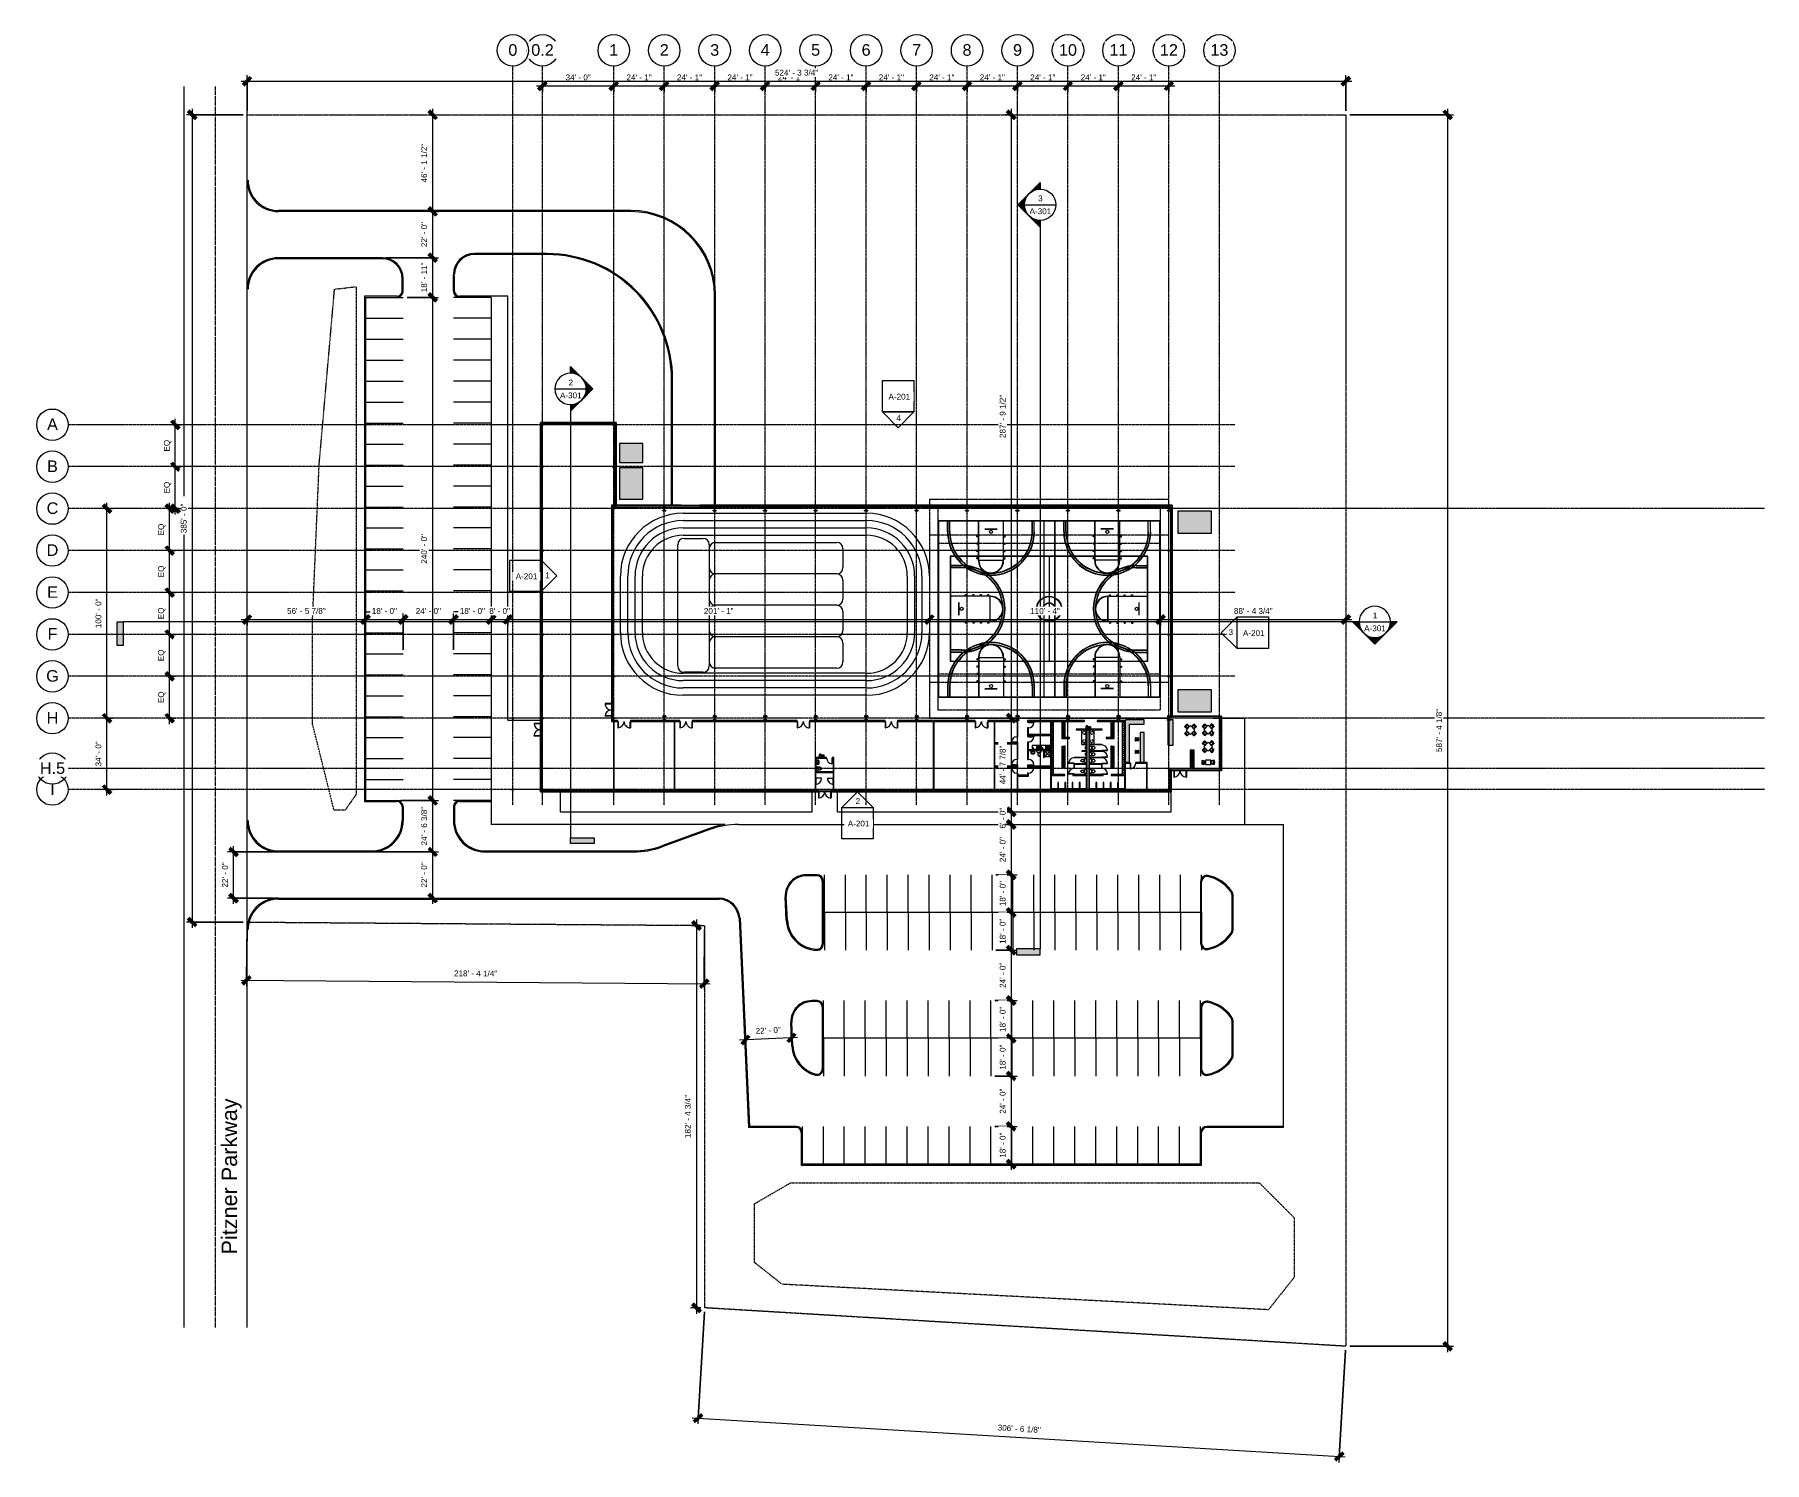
# Model space of a CAD drawing. Header units: inches. Extents: x 19480 to 29385, y -26609 to -18437.
import ezdxf

# ---------------------------------------------------------------- set-up
doc = ezdxf.new("R2010")
doc.units = ezdxf.units.IN
doc.header["$MEASUREMENT"] = 0
for name, pattern in [('Center', [1.25, 0.25, -0.1875, 0.625, -0.1875]), ('Center 1_4_', [0.53125, 0.25, -0.09375, 0.09375, -0.09375]), ('Dash', [0.25, 0.125, -0.125]), ('Dash 1_16_', [0.125, 0.0625, -0.0625]), ('Dash dot dot', [0.8125, 0.25, -0.1875, 0, -0.1875, 0, -0.1875]), ('Grid Line 1_2_', [0.875, 0.5, -0.125, 0.125, -0.125])]:
    doc.linetypes.add(name, pattern=pattern)
for name, color, linetype, lineweight in [('A-ANNO-DIMS', 211, 'Continuous', 9), ('A-ANNO-DIMS-360', 211, 'Continuous', 9), ('A-DETL', 90, 'Continuous', 9), ('A-DETL-CNTR', 5, 'Center 1_4_', 9), ('A-DETL-HDLN', 90, 'Dash', 9), ('A-DETL-MEDM', 33, 'Continuous', 9), ('A-DOOR', 31, 'Continuous', 9), ('A-DOOR-GLAZ', 31, 'Continuous', 13), ('A-GLAZ-CURT', 52, 'Continuous', 9), ('A-GLAZ-CWMG', 51, 'Continuous', 9), ('A-PROP-LINE', 214, 'Center', 15), ('A-SITE-CURB', 90, 'Continuous', 9), ('A-SITE-ROAD', 130, 'Continuous', 9), ('A-SITE-SWLK', 140, 'Continuous', 9), ('A-WALL', 113, 'Continuous', 9), ('C-TOPO', 7, 'Continuous', 9), ('G-ANNO-SYMB', 111, 'Continuous', 9), ('G-ANNO-TEXT', 231, 'Continuous', 9), ('I-FURN', 30, 'Continuous', 9), ('I-WALL', 2, 'Continuous', 9), ('L-SITE', 91, 'Continuous', 9), ('M-EQPM', 50, 'Continuous', 9), ('P-SANR-FIXT', 6, 'Continuous', 9), ('Q-CASE', 31, 'Continuous', 9), ('Q-SPCQ', 91, 'Continuous', 9), ('S-BEAM', 12, 'Continuous', 9), ('S-COLS', 52, 'Continuous', 9), ('S-GRID', 1, 'Continuous', 9), ('S-GRID-IDEN', 1, 'Continuous', 9)]:
    doc.layers.add(name, color=color, linetype=linetype, lineweight=lineweight)
doc.styles.add('Arial', font='arial.ttf', dxfattribs={"height": 66.388473})
doc.styles.add('Arial_1', font='arial.ttf', dxfattribs={"height": 33.194237})
doc.styles.add('Arial_2', font='arial.ttf', dxfattribs={"height": 88.517964})
doc.dimstyles.new('Linear_-_3_32__Arial', dxfattribs={"dimscale": 12, "dimtxt": 33.75, "dimasz": 3.75, "dimexe": 2.8125, "dimexo": 1.875, "dimgap": 1.875, "dimtad": 1, "dimdec": 3, "dimrnd": 0.125, "dimzin": 1, "dimdsep": 46, "dimlunit": 4, "dimtxsty": 'Arial_1', "dimblk1": 'OBLIQUE', "dimblk2": 'OBLIQUE', "dimsah": 1, "dimcen": 0.09, "dimdle": 2.8125, "dimazin": 0, "dimtfac": 1, "dimtdec": 4, "dimtix": 1, "dimtmove": 0, "dimatfit": 3, "dimfxl": 1, "dimtvp": 1, "dimtfill": 1, "dimfrac": 2, "dimtolj": 1, "dimtzin": 0, "dimarcsym": 2})
doc.dimstyles.new('Linear_-_3_32__Arial_1', dxfattribs={"dimscale": 12, "dimtxt": 33.75, "dimasz": 3.75, "dimexe": 2.8125, "dimexo": 1.875, "dimgap": 1.875, "dimtad": 1, "dimdec": 3, "dimrnd": 0.125, "dimzin": 1, "dimdsep": 46, "dimlunit": 4, "dimtxsty": 'Arial_1', "dimblk1": 'OBLIQUE', "dimblk2": 'OBLIQUE', "dimsah": 1, "dimcen": 0.09, "dimdle": 2.8125, "dimazin": 0, "dimtfac": 1, "dimtdec": 4, "dimtix": 1, "dimtmove": 0, "dimatfit": 3, "dimfxl": 1, "dimtvp": 1, "dimtfill": 1, "dimfrac": 2, "dimtolj": 1, "dimtzin": 0, "dimarcsym": 2})
doc.dimstyles.new('Linear_-_3_32__Arial_2', dxfattribs={"dimscale": 12, "dimtxt": 33.75, "dimasz": 3.75, "dimexe": 2.8125, "dimexo": 1.875, "dimgap": 1.875, "dimtad": 1, "dimdec": 3, "dimrnd": 0.125, "dimzin": 1, "dimdsep": 46, "dimlunit": 4, "dimtxsty": 'Arial_1', "dimblk1": 'OBLIQUE', "dimblk2": 'OBLIQUE', "dimsah": 1, "dimcen": 0.09, "dimdle": 2.8125, "dimazin": 0, "dimtfac": 1, "dimtdec": 4, "dimtix": 1, "dimtmove": 0, "dimatfit": 3, "dimfxl": 1, "dimtvp": 1, "dimtfill": 1, "dimfrac": 2, "dimtolj": 1, "dimtzin": 0, "dimarcsym": 2})
pattern_1 = [(45, (0, 0), (-35.63818, 35.63818), []), (45, (0, 54), (-35.63818, 35.63818), [])]

msp = doc.modelspace()

# ---------------------------------------------------------------- texts
at = {"layer": 'G-ANNO-SYMB', "attachment_point": 2, "line_spacing_factor": 0.938532, "style": 'Arial_1'}
for s, insert, char_height, width in [('3', (25239.2474, -19357.8987), 33.1942, 30.78), ('A-301', (25239.2474, -19431.5346), 33.19424, 147.42), ('A-301', (22550.3649, -20485.6025), 33.19424, 147.42), ('2', (22550.3649, -20411.9666), 33.1942, 30.78)]:
    msp.add_mtext(s, dxfattribs=dict(at, insert=insert, char_height=char_height, width=width))
at = {"layer": 'G-ANNO-TEXT', "color": 7, "insert": (20550.7588, -25419.0435), "char_height": 88.517964, "width": 1056.24, "attachment_point": 1, "rotation": 90, "line_spacing_factor": 0.938532, "style": 'Arial_2'}
msp.add_mtext('Pitzner Parkway\\P', dxfattribs=at)

# ---------------------------------------------------------------- blocks, each defined once
blk = doc.blocks.new('Parking_Stall_Multiple - Parking_Stall_Multiple-435696-Site Plan - Phase 1')
at = {"layer": 'L-SITE'}
for p, q in [((0, 0), (0, -120)), ((0, 0), (216, 0)), ((0, -120), (0, -240)), ((0, -120), (216, -120)), ((0, -120), (216, -120)), ((0, -240), (0, -360)), ((0, -240), (216, -240)), ((0, -240), (216, -240)), ((0, -360), (0, -480)), ((0, -360), (216, -360)), ((0, -360), (216, -360)), ((0, -480), (0, -600)), ((0, -480), (216, -480)), ((0, -480), (216, -480)), ((0, -600), (0, -720)), ((0, -600), (216, -600)), ((0, -600), (216, -600)), ((0, -720), (0, -840)), ((0, -720), (216, -720)), ((0, -720), (216, -720)), ((0, -840), (0, -960)), ((0, -840), (216, -840)), ((0, -840), (216, -840)), ((0, -960), (0, -1080)), ((0, -960), (216, -960)), ((0, -960), (216, -960)), ((0, -1080), (0, -1200)), ((0, -1080), (216, -1080)), ((0, -1080), (216, -1080)), ((0, -1200), (0, -1320)), ((0, -1200), (216, -1200)), ((0, -1200), (216, -1200)), ((0, -1320), (0, -1440)), ((0, -1320), (216, -1320)), ((0, -1320), (216, -1320)), ((0, -1440), (0, -1560)), ((0, -1440), (216, -1440)), ((0, -1440), (216, -1440)), ((0, -1560), (0, -1680)), ((0, -1560), (216, -1560)), ((0, -1560), (216, -1560)), ((0, -1680), (0, -1800)), ((0, -1680), (216, -1680)), ((0, -1680), (216, -1680)), ((0, -1800), (0, -1920)), ((0, -1800), (216, -1800)), ((0, -1800), (216, -1800)), ((0, -1920), (0, -2040)), ((0, -1920), (216, -1920)), ((0, -1920), (216, -1920)), ((0, -2040), (0, -2160)), ((0, -2040), (216, -2040)), ((0, -2040), (216, -2040)), ((0, -2160), (216, -2160))]:
    blk.add_line(p, q, dxfattribs=at)
blk = doc.blocks.new('Parking_Stall_Multiple - Parking_Stall_Multiple-396499-Site Plan - Phase 1')
at = {"layer": 'L-SITE'}
for p, q in [((0, 0), (0, -120)), ((0, 0), (216, 0)), ((0, -120), (0, -240)), ((0, -120), (216, -120)), ((0, -120), (216, -120)), ((0, -240), (0, -360)), ((0, -240), (216, -240)), ((0, -240), (216, -240)), ((0, -360), (0, -480)), ((0, -360), (216, -360)), ((0, -360), (216, -360)), ((0, -480), (0, -600)), ((0, -480), (216, -480)), ((0, -480), (216, -480)), ((0, -600), (0, -720)), ((0, -600), (216, -600)), ((0, -600), (216, -600)), ((0, -720), (0, -840)), ((0, -720), (216, -720)), ((0, -720), (216, -720)), ((0, -840), (0, -960)), ((0, -840), (216, -840)), ((0, -840), (216, -840)), ((0, -960), (0, -1080)), ((0, -960), (216, -960)), ((0, -960), (216, -960)), ((0, -1080), (0, -1200)), ((0, -1080), (216, -1080)), ((0, -1080), (216, -1080)), ((0, -1200), (0, -1320)), ((0, -1200), (216, -1200)), ((0, -1200), (216, -1200)), ((0, -1320), (0, -1440)), ((0, -1320), (216, -1320)), ((0, -1320), (216, -1320)), ((0, -1440), (0, -1560)), ((0, -1440), (216, -1440)), ((0, -1440), (216, -1440)), ((0, -1560), (0, -1680)), ((0, -1560), (216, -1560)), ((0, -1560), (216, -1560)), ((0, -1680), (0, -1800)), ((0, -1680), (216, -1680)), ((0, -1680), (216, -1680)), ((0, -1800), (0, -1920)), ((0, -1800), (216, -1800)), ((0, -1800), (216, -1800)), ((0, -1920), (0, -2040)), ((0, -1920), (216, -1920)), ((0, -1920), (216, -1920)), ((0, -2040), (0, -2160)), ((0, -2040), (216, -2040)), ((0, -2040), (216, -2040)), ((0, -2160), (0, -2280)), ((0, -2160), (216, -2160)), ((0, -2160), (216, -2160)), ((0, -2280), (0, -2400)), ((0, -2280), (216, -2280)), ((0, -2280), (216, -2280)), ((0, -2400), (0, -2520)), ((0, -2400), (216, -2400)), ((0, -2400), (216, -2400)), ((0, -2520), (0, -2640)), ((0, -2520), (216, -2520)), ((0, -2520), (216, -2520)), ((0, -2640), (0, -2760)), ((0, -2640), (216, -2640)), ((0, -2640), (216, -2640)), ((0, -2760), (0, -2880)), ((0, -2760), (216, -2760)), ((0, -2760), (216, -2760)), ((0, -2880), (216, -2880))]:
    blk.add_line(p, q, dxfattribs=at)
blk = doc.blocks.new('Parking_Stall_Multiple - Parking_Stall_Multiple-396552-Site Plan - Phase 1')
at = {"layer": 'L-SITE'}
for p, q in [((0, 2760), (0, 2880)), ((0, 2880), (216, 2880)), ((0, 2760), (216, 2760)), ((0, 2640), (0, 2760)), ((0, 2760), (216, 2760)), ((0, 2640), (216, 2640)), ((0, 2520), (0, 2640)), ((0, 2640), (216, 2640)), ((0, 2520), (216, 2520)), ((0, 2400), (0, 2520)), ((0, 2520), (216, 2520)), ((0, 2400), (216, 2400)), ((0, 2280), (0, 2400)), ((0, 2400), (216, 2400)), ((0, 2280), (216, 2280)), ((0, 2160), (0, 2280)), ((0, 2280), (216, 2280)), ((0, 2160), (216, 2160)), ((0, 2040), (0, 2160)), ((0, 2160), (216, 2160)), ((0, 2040), (216, 2040)), ((0, 1920), (0, 2040)), ((0, 2040), (216, 2040)), ((0, 1920), (216, 1920)), ((0, 1800), (0, 1920)), ((0, 1920), (216, 1920)), ((0, 1800), (216, 1800)), ((0, 1680), (0, 1800)), ((0, 1800), (216, 1800)), ((0, 1680), (216, 1680)), ((0, 1560), (0, 1680)), ((0, 1680), (216, 1680)), ((0, 1560), (216, 1560)), ((0, 1440), (0, 1560)), ((0, 1560), (216, 1560)), ((0, 1440), (216, 1440)), ((0, 1320), (0, 1440)), ((0, 1440), (216, 1440)), ((0, 1320), (216, 1320)), ((0, 1200), (0, 1320)), ((0, 1320), (216, 1320)), ((0, 1200), (216, 1200)), ((0, 1080), (0, 1200)), ((0, 1200), (216, 1200)), ((0, 1080), (216, 1080)), ((0, 960), (0, 1080)), ((0, 1080), (216, 1080)), ((0, 960), (216, 960)), ((0, 840), (0, 960)), ((0, 960), (216, 960)), ((0, 840), (216, 840)), ((0, 720), (0, 840)), ((0, 840), (216, 840)), ((0, 720), (216, 720)), ((0, 600), (0, 720)), ((0, 720), (216, 720)), ((0, 600), (216, 600)), ((0, 480), (0, 600)), ((0, 600), (216, 600)), ((0, 480), (216, 480)), ((0, 360), (0, 480)), ((0, 480), (216, 480)), ((0, 360), (216, 360)), ((0, 240), (0, 360)), ((0, 360), (216, 360)), ((0, 240), (216, 240)), ((0, 120), (0, 240)), ((0, 240), (216, 240)), ((0, 120), (216, 120)), ((0, 0), (0, 120)), ((0, 120), (216, 120)), ((0, 0), (216, 0))]:
    blk.add_line(p, q, dxfattribs=at)
blk = doc.blocks.new('Parking_Stall_Multiple - Parking_Stall_Multiple-435921-Site Plan - Phase 1')
at = {"layer": 'L-SITE'}
for p, q in [((0, 2040), (0, 2160)), ((0, 2160), (216, 2160)), ((0, 2040), (216, 2040)), ((0, 1920), (0, 2040)), ((0, 2040), (216, 2040)), ((0, 1920), (216, 1920)), ((0, 1800), (0, 1920)), ((0, 1920), (216, 1920)), ((0, 1800), (216, 1800)), ((0, 1680), (0, 1800)), ((0, 1800), (216, 1800)), ((0, 1680), (216, 1680)), ((0, 1560), (0, 1680)), ((0, 1680), (216, 1680)), ((0, 1560), (216, 1560)), ((0, 1440), (0, 1560)), ((0, 1560), (216, 1560)), ((0, 1440), (216, 1440)), ((0, 1320), (0, 1440)), ((0, 1440), (216, 1440)), ((0, 1320), (216, 1320)), ((0, 1200), (0, 1320)), ((0, 1320), (216, 1320)), ((0, 1200), (216, 1200)), ((0, 1080), (0, 1200)), ((0, 1200), (216, 1200)), ((0, 1080), (216, 1080)), ((0, 960), (0, 1080)), ((0, 1080), (216, 1080)), ((0, 960), (216, 960)), ((0, 840), (0, 960)), ((0, 960), (216, 960)), ((0, 840), (216, 840)), ((0, 720), (0, 840)), ((0, 840), (216, 840)), ((0, 720), (216, 720)), ((0, 600), (0, 720)), ((0, 720), (216, 720)), ((0, 600), (216, 600)), ((0, 480), (0, 600)), ((0, 600), (216, 600)), ((0, 480), (216, 480)), ((0, 360), (0, 480)), ((0, 480), (216, 480)), ((0, 360), (216, 360)), ((0, 240), (0, 360)), ((0, 360), (216, 360)), ((0, 240), (216, 240)), ((0, 120), (0, 240)), ((0, 240), (216, 240)), ((0, 120), (216, 120)), ((0, 0), (0, 120)), ((0, 120), (216, 120)), ((0, 0), (216, 0))]:
    blk.add_line(p, q, dxfattribs=at)
blk = doc.blocks.new('HSS-Hollow Structural Section-Column - HSS6X6X1_4-556719-Site Plan - Phase 1')
at = {"layer": 'S-COLS'}
h = blk.add_hatch(dxfattribs=at)
h.set_pattern_fill('FP_2', color=256, style=0, pattern_type=2)
h.set_pattern_definition([(225, (23085.39, -22758.053), (35.63818, -35.63818), []), (225, (23085.39, -22812.053), (35.63818, -35.63818), [])])
h.paths.add_polyline_path([(-2.5, 3), (-2.5, 2.8), (2.5, 2.8), (2.5, 3)], flags=0)
h.paths.add_polyline_path([(3, 2.5), (2.8, 2.5), (2.8, -2.5), (3, -2.5)], flags=0)
h.paths.add_polyline_path([(-3, 2.5), (-3, -2.5), (-2.8, -2.5), (-2.8, 2.5)], flags=0)
h.paths.add_polyline_path([(-2.5, -2.8), (-2.5, -3), (2.5, -3), (2.5, -2.8)], flags=0)
at = {"layer": 'S-COLS', "lineweight": 13}
for p, q in [((-3, 2.5), (-3, -2.5)), ((-2.8, -2.5), (-2.8, 2.5)), ((2.5, 3), (-2.5, 3)), ((-2.5, 2.8), (2.5, 2.8)), ((2.8, 2.5), (2.8, -2.5)), ((3, -2.5), (3, 2.5)), ((2.5, -2.8), (-2.5, -2.8)), ((-2.5, -3), (2.5, -3))]:
    blk.add_line(p, q, dxfattribs=at)
for centre, radius, start, end in [((-2.5, 2.5), 0.466, 90, 180), ((-2.5, 2.5), 0.233, 90, 180), ((2.5, 2.5), 0.466, 360, 90), ((2.5, 2.5), 0.233, 0, 90), ((-2.5, -2.5), 0.466, 180, 270), ((-2.5, -2.5), 0.233, 180, 270), ((2.5, -2.5), 0.466, 270, 360), ((2.5, -2.5), 0.233, 270, 360)]:
    blk.add_arc(centre, radius, start, end, dxfattribs=at)
blk = doc.blocks.new('HSS-Hollow Structural Section-Column - HSS6X6X1_4-V1-Site Plan - Phase 1')
at = {"layer": 'S-COLS'}
h = blk.add_hatch(dxfattribs=at)
h.set_pattern_fill('FP_3', color=256, style=0, pattern_type=2)
h.set_pattern_definition([(225, (23374.39, -22758.053), (35.63818, -35.63818), []), (225, (23374.39, -22812.053), (35.63818, -35.63818), [])])
h.paths.add_polyline_path([(-2.5, 3), (-2.5, 2.8), (2.5, 2.8), (2.5, 3)], flags=0)
h.paths.add_polyline_path([(3, 2.5), (2.8, 2.5), (2.8, -2.5), (3, -2.5)], flags=0)
h.paths.add_polyline_path([(-2.8, 2.5), (-3, 2.5), (-3, -2.5), (-2.8, -2.5)], flags=0)
h.paths.add_polyline_path([(-2.5, -2.8), (-2.5, -3), (2.5, -3), (2.5, -2.8)], flags=0)
at = {"layer": 'S-COLS', "lineweight": 13}
for p, q in [((-3, 2.5), (-3, -2.5)), ((-2.8, -2.5), (-2.8, 2.5)), ((2.5, 3), (-2.5, 3)), ((-2.5, 2.8), (2.5, 2.8)), ((2.8, 2.5), (2.8, -2.5)), ((3, -2.5), (3, 2.5)), ((2.5, -2.8), (-2.5, -2.8)), ((-2.5, -3), (2.5, -3))]:
    blk.add_line(p, q, dxfattribs=at)
for centre, radius, start, end in [((-2.5, 2.5), 0.466, 90, 180), ((-2.5, 2.5), 0.233, 90, 180), ((2.5, 2.5), 0.466, 360, 90), ((2.5, 2.5), 0.233, 0, 90), ((-2.5, -2.5), 0.466, 180, 270), ((-2.5, -2.5), 0.233, 180, 270), ((2.5, -2.5), 0.466, 270, 360), ((2.5, -2.5), 0.233, 270, 360)]:
    blk.add_arc(centre, radius, start, end, dxfattribs=at)
blk = doc.blocks.new('HSS-Hollow Structural Section-Column - HSS6X6X1_4-V2-Site Plan - Phase 1')
at = {"layer": 'S-COLS'}
h = blk.add_hatch(dxfattribs=at)
h.set_pattern_fill('FP_4', color=256, style=0, pattern_type=2)
h.set_pattern_definition([(225, (23663.39, -22758.053), (35.63818, -35.63818), []), (225, (23663.39, -22812.053), (35.63818, -35.63818), [])])
h.paths.add_polyline_path([(2.5, 3), (-2.5, 3), (-2.5, 2.8), (2.5, 2.8)], flags=0)
h.paths.add_polyline_path([(3, 2.5), (2.8, 2.5), (2.8, -2.5), (3, -2.5)], flags=0)
h.paths.add_polyline_path([(-3, 2.5), (-3, -2.5), (-2.8, -2.5), (-2.8, 2.5)], flags=0)
h.paths.add_polyline_path([(2.5, -2.8), (-2.5, -2.8), (-2.5, -3), (2.5, -3)], flags=0)
at = {"layer": 'S-COLS', "lineweight": 13}
for p, q in [((-3, 2.5), (-3, -2.5)), ((-2.8, -2.5), (-2.8, 2.5)), ((2.5, 3), (-2.5, 3)), ((-2.5, 2.8), (2.5, 2.8)), ((2.8, 2.5), (2.8, -2.5)), ((3, -2.5), (3, 2.5)), ((2.5, -2.8), (-2.5, -2.8)), ((-2.5, -3), (2.5, -3))]:
    blk.add_line(p, q, dxfattribs=at)
for centre, radius, start, end in [((-2.5, 2.5), 0.466, 90, 180), ((-2.5, 2.5), 0.233, 90, 180), ((2.5, 2.5), 0.466, 360, 90), ((2.5, 2.5), 0.233, 0, 90), ((-2.5, -2.5), 0.466, 180, 270), ((-2.5, -2.5), 0.233, 180, 270), ((2.5, -2.5), 0.466, 270, 360), ((2.5, -2.5), 0.233, 270, 360)]:
    blk.add_arc(centre, radius, start, end, dxfattribs=at)
blk = doc.blocks.new('HSS-Hollow Structural Section-Column - HSS6X6X1_4-V3-Site Plan - Phase 1')
at = {"layer": 'S-COLS', "lineweight": 13}
for p, q in [((-3, 2.534), (-3, -2.534)), ((-2.767, -2.534), (-2.767, 2.534)), ((2.534, 3), (-2.534, 3)), ((-2.534, 2.767), (2.534, 2.767)), ((2.767, 2.534), (2.767, -2.534)), ((3, -2.534), (3, 2.534)), ((2.534, -2.767), (-2.534, -2.767)), ((-2.534, -3), (2.534, -3))]:
    blk.add_line(p, q, dxfattribs=at)
for centre, radius, start, end in [((-2.534, 2.534), 0.466, 90, 180), ((-2.534, 2.534), 0.233, 90, 180), ((2.534, 2.534), 0.466, 360, 90), ((2.534, 2.534), 0.233, 0, 90), ((-2.534, -2.534), 0.466, 180, 270), ((-2.534, -2.534), 0.233, 180, 270), ((2.534, -2.534), 0.466, 270, 360), ((2.534, -2.534), 0.233, 270, 360)]:
    blk.add_arc(centre, radius, start, end, dxfattribs=at)
blk = doc.blocks.new('HSS-Hollow Structural Section-Column - HSS6X6X1_4-V4-Site Plan - Phase 1')
at = {"layer": 'S-COLS', "lineweight": 13}
for p, q in [((-3, 2.534), (-3, -2.534)), ((-2.767, -2.534), (-2.767, 2.534)), ((2.534, 3), (-2.534, 3)), ((-2.534, 2.767), (2.534, 2.767)), ((2.767, 2.534), (2.767, -2.534)), ((3, -2.534), (3, 2.534)), ((2.534, -2.767), (-2.534, -2.767)), ((-2.534, -3), (2.534, -3))]:
    blk.add_line(p, q, dxfattribs=at)
for centre, radius, start, end in [((-2.534, 2.534), 0.466, 90, 180), ((-2.534, 2.534), 0.233, 90, 180), ((2.534, 2.534), 0.466, 360, 90), ((2.534, 2.534), 0.233, 0, 90), ((-2.534, -2.534), 0.466, 180, 270), ((-2.534, -2.534), 0.233, 180, 270), ((2.534, -2.534), 0.466, 270, 360), ((2.534, -2.534), 0.233, 270, 360)]:
    blk.add_arc(centre, radius, start, end, dxfattribs=at)
blk = doc.blocks.new('HSS-Hollow Structural Section-Column - HSS6X6X1_4-V5-Site Plan - Phase 1')
at = {"layer": 'S-COLS', "lineweight": 13}
for p, q in [((-3, 2.534), (-3, -2.534)), ((-2.767, -2.534), (-2.767, 2.534)), ((2.534, 3), (-2.534, 3)), ((-2.534, 2.767), (2.534, 2.767)), ((2.767, 2.534), (2.767, -2.534)), ((3, -2.534), (3, 2.534)), ((2.534, -2.767), (-2.534, -2.767)), ((-2.534, -3), (2.534, -3))]:
    blk.add_line(p, q, dxfattribs=at)
for centre, radius, start, end in [((-2.534, 2.534), 0.466, 90, 180), ((-2.534, 2.534), 0.233, 90, 180), ((2.534, 2.534), 0.466, 360, 90), ((2.534, 2.534), 0.233, 0, 90), ((-2.534, -2.534), 0.466, 180, 270), ((-2.534, -2.534), 0.233, 180, 270), ((2.534, -2.534), 0.466, 270, 360), ((2.534, -2.534), 0.233, 270, 360)]:
    blk.add_arc(centre, radius, start, end, dxfattribs=at)
blk = doc.blocks.new('HSS-Hollow Structural Section-Column - HSS6X6X1_4-V6-Site Plan - Phase 1')
at = {"layer": 'S-COLS', "lineweight": 13}
for p, q in [((-3, 2.534), (-3, -2.534)), ((-2.767, -2.534), (-2.767, 2.534)), ((2.534, 3), (-2.534, 3)), ((-2.534, 2.767), (2.534, 2.767)), ((2.767, 2.534), (2.767, -2.534)), ((3, -2.534), (3, 2.534)), ((2.534, -2.767), (-2.534, -2.767)), ((-2.534, -3), (2.534, -3))]:
    blk.add_line(p, q, dxfattribs=at)
for centre, radius, start, end in [((-2.534, 2.534), 0.466, 90, 180), ((-2.534, 2.534), 0.233, 90, 180), ((2.534, 2.534), 0.466, 360, 90), ((2.534, 2.534), 0.233, 0, 90), ((-2.534, -2.534), 0.466, 180, 270), ((-2.534, -2.534), 0.233, 180, 270), ((2.534, -2.534), 0.466, 270, 360), ((2.534, -2.534), 0.233, 270, 360)]:
    blk.add_arc(centre, radius, start, end, dxfattribs=at)
blk = doc.blocks.new('HSS-Hollow Structural Section-Column - HSS6X6X1_4-V7-Site Plan - Phase 1')
at = {"layer": 'S-COLS', "lineweight": 13}
for p, q in [((-3, 2.534), (-3, -2.534)), ((-2.767, -2.534), (-2.767, 2.534)), ((2.534, 3), (-2.534, 3)), ((-2.534, 2.767), (2.534, 2.767)), ((2.767, 2.534), (2.767, -2.534)), ((3, -2.534), (3, 2.534)), ((2.534, -2.767), (-2.534, -2.767)), ((-2.534, -3), (2.534, -3))]:
    blk.add_line(p, q, dxfattribs=at)
for centre, radius, start, end in [((-2.534, 2.534), 0.466, 90, 180), ((-2.534, 2.534), 0.233, 90, 180), ((2.534, 2.534), 0.466, 360, 90), ((2.534, 2.534), 0.233, 0, 90), ((-2.534, -2.534), 0.466, 180, 270), ((-2.534, -2.534), 0.233, 180, 270), ((2.534, -2.534), 0.466, 270, 360), ((2.534, -2.534), 0.233, 270, 360)]:
    blk.add_arc(centre, radius, start, end, dxfattribs=at)
blk = doc.blocks.new('HSS-Hollow Structural Section-Column - HSS6X6X1_4-V8-Site Plan - Phase 1')
at = {"layer": 'S-COLS', "lineweight": 13}
for p, q in [((-3, 2.534), (-3, -2.534)), ((-2.767, -2.534), (-2.767, 2.534)), ((2.534, 3), (-2.534, 3)), ((-2.534, 2.767), (2.534, 2.767)), ((2.767, 2.534), (2.767, -2.534)), ((3, -2.534), (3, 2.534)), ((2.534, -2.767), (-2.534, -2.767)), ((-2.534, -3), (2.534, -3))]:
    blk.add_line(p, q, dxfattribs=at)
for centre, radius, start, end in [((-2.534, 2.534), 0.466, 90, 180), ((-2.534, 2.534), 0.233, 90, 180), ((2.534, 2.534), 0.466, 360, 90), ((2.534, 2.534), 0.233, 0, 90), ((-2.534, -2.534), 0.466, 180, 270), ((-2.534, -2.534), 0.233, 180, 270), ((2.534, -2.534), 0.466, 270, 360), ((2.534, -2.534), 0.233, 270, 360)]:
    blk.add_arc(centre, radius, start, end, dxfattribs=at)
blk = doc.blocks.new('HSS-Hollow Structural Section-Column - HSS6X6X1_4-V9-Site Plan - Phase 1')
at = {"layer": 'S-COLS', "lineweight": 13}
for p, q in [((-3, 2.534), (-3, -2.534)), ((-2.767, -2.534), (-2.767, 2.534)), ((2.534, 3), (-2.534, 3)), ((-2.534, 2.767), (2.534, 2.767)), ((2.767, 2.534), (2.767, -2.534)), ((3, -2.534), (3, 2.534)), ((2.534, -2.767), (-2.534, -2.767)), ((-2.534, -3), (2.534, -3))]:
    blk.add_line(p, q, dxfattribs=at)
for centre, radius, start, end in [((-2.534, 2.534), 0.466, 90, 180), ((-2.534, 2.534), 0.233, 90, 180), ((2.534, 2.534), 0.466, 360, 90), ((2.534, 2.534), 0.233, 0, 90), ((-2.534, -2.534), 0.466, 180, 270), ((-2.534, -2.534), 0.233, 180, 270), ((2.534, -2.534), 0.466, 270, 360), ((2.534, -2.534), 0.233, 270, 360)]:
    blk.add_arc(centre, radius, start, end, dxfattribs=at)
blk = doc.blocks.new('HSS-Hollow Structural Section-Column - HSS6X6X1_4-V10-Site Plan - Phase 1')
at = {"layer": 'S-COLS', "lineweight": 13}
for p, q in [((-3, 2.534), (-3, -2.534)), ((-2.767, -2.534), (-2.767, 2.534)), ((2.534, 3), (-2.534, 3)), ((-2.534, 2.767), (2.534, 2.767)), ((2.767, 2.534), (2.767, -2.534)), ((3, -2.534), (3, 2.534)), ((2.534, -2.767), (-2.534, -2.767)), ((-2.534, -3), (2.534, -3))]:
    blk.add_line(p, q, dxfattribs=at)
for centre, radius, start, end in [((-2.534, 2.534), 0.466, 90, 180), ((-2.534, 2.534), 0.233, 90, 180), ((2.534, 2.534), 0.466, 360, 90), ((2.534, 2.534), 0.233, 0, 90), ((-2.534, -2.534), 0.466, 180, 270), ((-2.534, -2.534), 0.233, 180, 270), ((2.534, -2.534), 0.466, 270, 360), ((2.534, -2.534), 0.233, 270, 360)]:
    blk.add_arc(centre, radius, start, end, dxfattribs=at)
blk = doc.blocks.new('HSS-Hollow Structural Section-Column - HSS6X6X1_4-V11-Site Plan - Phase 1')
at = {"layer": 'S-COLS', "lineweight": 13}
for p, q in [((-3, 2.534), (-3, -2.534)), ((-2.767, -2.534), (-2.767, 2.534)), ((2.534, 3), (-2.534, 3)), ((-2.534, 2.767), (2.534, 2.767)), ((2.767, 2.534), (2.767, -2.534)), ((3, -2.534), (3, 2.534)), ((2.534, -2.767), (-2.534, -2.767)), ((-2.534, -3), (2.534, -3))]:
    blk.add_line(p, q, dxfattribs=at)
for centre, radius, start, end in [((-2.534, 2.534), 0.466, 90, 180), ((-2.534, 2.534), 0.233, 90, 180), ((2.534, 2.534), 0.466, 360, 90), ((2.534, 2.534), 0.233, 0, 90), ((-2.534, -2.534), 0.466, 180, 270), ((-2.534, -2.534), 0.233, 180, 270), ((2.534, -2.534), 0.466, 270, 360), ((2.534, -2.534), 0.233, 270, 360)]:
    blk.add_arc(centre, radius, start, end, dxfattribs=at)
blk = doc.blocks.new('HSS-Hollow Structural Section-Column - HSS6X6X1_4-V12-Site Plan - Phase 1')
at = {"layer": 'S-COLS', "lineweight": 13}
for p, q in [((-3, 2.534), (-3, -2.534)), ((-2.767, -2.534), (-2.767, 2.534)), ((2.534, 3), (-2.534, 3)), ((-2.534, 2.767), (2.534, 2.767)), ((2.767, 2.534), (2.767, -2.534)), ((3, -2.534), (3, 2.534)), ((2.534, -2.767), (-2.534, -2.767)), ((-2.534, -3), (2.534, -3))]:
    blk.add_line(p, q, dxfattribs=at)
for centre, radius, start, end in [((-2.534, 2.534), 0.466, 90, 180), ((-2.534, 2.534), 0.233, 90, 180), ((2.534, 2.534), 0.466, 360, 90), ((2.534, 2.534), 0.233, 0, 90), ((-2.534, -2.534), 0.466, 180, 270), ((-2.534, -2.534), 0.233, 180, 270), ((2.534, -2.534), 0.466, 270, 360), ((2.534, -2.534), 0.233, 270, 360)]:
    blk.add_arc(centre, radius, start, end, dxfattribs=at)
blk = doc.blocks.new('Parking_Stall_Multiple - Parking_Stall_Multiple-436144-Site Plan - Phase 1')
at = {"layer": 'L-SITE'}
for p, q in [((0, 0), (0, -120)), ((0, 0), (216, 0)), ((0, -120), (0, -240)), ((0, -120), (216, -120)), ((0, -120), (216, -120)), ((0, -240), (0, -360)), ((0, -240), (216, -240)), ((0, -240), (216, -240)), ((0, -360), (0, -480)), ((0, -360), (216, -360)), ((0, -360), (216, -360)), ((0, -480), (0, -600)), ((0, -480), (216, -480)), ((0, -480), (216, -480)), ((0, -600), (0, -720)), ((0, -600), (216, -600)), ((0, -600), (216, -600)), ((0, -720), (0, -840)), ((0, -720), (216, -720)), ((0, -720), (216, -720)), ((0, -840), (0, -960)), ((0, -840), (216, -840)), ((0, -840), (216, -840)), ((0, -960), (0, -1080)), ((0, -960), (216, -960)), ((0, -960), (216, -960)), ((0, -1080), (0, -1200)), ((0, -1080), (216, -1080)), ((0, -1080), (216, -1080)), ((0, -1200), (0, -1320)), ((0, -1200), (216, -1200)), ((0, -1200), (216, -1200)), ((0, -1320), (0, -1440)), ((0, -1320), (216, -1320)), ((0, -1320), (216, -1320)), ((0, -1440), (0, -1560)), ((0, -1440), (216, -1440)), ((0, -1440), (216, -1440)), ((0, -1560), (0, -1680)), ((0, -1560), (216, -1560)), ((0, -1560), (216, -1560)), ((0, -1680), (0, -1800)), ((0, -1680), (216, -1680)), ((0, -1680), (216, -1680)), ((0, -1800), (0, -1920)), ((0, -1800), (216, -1800)), ((0, -1800), (216, -1800)), ((0, -1920), (0, -2040)), ((0, -1920), (216, -1920)), ((0, -1920), (216, -1920)), ((0, -2040), (0, -2160)), ((0, -2040), (216, -2040)), ((0, -2040), (216, -2040)), ((0, -2160), (216, -2160))]:
    blk.add_line(p, q, dxfattribs=at)
blk = doc.blocks.new('Parking_Stall_Multiple - Parking_Stall_Multiple-437503-Site Plan - Phase 1')
at = {"layer": 'L-SITE'}
for p, q in [((0, 2160), (0, 2280)), ((0, 2280), (216, 2280)), ((0, 2160), (216, 2160)), ((0, 2040), (0, 2160)), ((0, 2160), (216, 2160)), ((0, 2040), (216, 2040)), ((0, 1920), (0, 2040)), ((0, 2040), (216, 2040)), ((0, 1920), (216, 1920)), ((0, 1800), (0, 1920)), ((0, 1920), (216, 1920)), ((0, 1800), (216, 1800)), ((0, 1680), (0, 1800)), ((0, 1800), (216, 1800)), ((0, 1680), (216, 1680)), ((0, 1560), (0, 1680)), ((0, 1680), (216, 1680)), ((0, 1560), (216, 1560)), ((0, 1440), (0, 1560)), ((0, 1560), (216, 1560)), ((0, 1440), (216, 1440)), ((0, 1320), (0, 1440)), ((0, 1440), (216, 1440)), ((0, 1320), (216, 1320)), ((0, 1200), (0, 1320)), ((0, 1320), (216, 1320)), ((0, 1200), (216, 1200)), ((0, 1080), (0, 1200)), ((0, 1200), (216, 1200)), ((0, 1080), (216, 1080)), ((0, 960), (0, 1080)), ((0, 1080), (216, 1080)), ((0, 960), (216, 960)), ((0, 840), (0, 960)), ((0, 960), (216, 960)), ((0, 840), (216, 840)), ((0, 720), (0, 840)), ((0, 840), (216, 840)), ((0, 720), (216, 720)), ((0, 600), (0, 720)), ((0, 720), (216, 720)), ((0, 600), (216, 600)), ((0, 480), (0, 600)), ((0, 600), (216, 600)), ((0, 480), (216, 480)), ((0, 360), (0, 480)), ((0, 480), (216, 480)), ((0, 360), (216, 360)), ((0, 240), (0, 360)), ((0, 360), (216, 360)), ((0, 240), (216, 240)), ((0, 120), (0, 240)), ((0, 240), (216, 240)), ((0, 120), (216, 120)), ((0, 0), (0, 120)), ((0, 120), (216, 120)), ((0, 0), (216, 0))]:
    blk.add_line(p, q, dxfattribs=at)
blk = doc.blocks.new('Parking_Stall_Multiple - Parking_Stall_Multiple-435553-Site Plan - Phase 1')
at = {"layer": 'L-SITE'}
for p, q in [((0, 2040), (0, 2160)), ((0, 2160), (216, 2160)), ((0, 2040), (216, 2040)), ((0, 1920), (0, 2040)), ((0, 2040), (216, 2040)), ((0, 1920), (216, 1920)), ((0, 1800), (0, 1920)), ((0, 1920), (216, 1920)), ((0, 1800), (216, 1800)), ((0, 1680), (0, 1800)), ((0, 1800), (216, 1800)), ((0, 1680), (216, 1680)), ((0, 1560), (0, 1680)), ((0, 1680), (216, 1680)), ((0, 1560), (216, 1560)), ((0, 1440), (0, 1560)), ((0, 1560), (216, 1560)), ((0, 1440), (216, 1440)), ((0, 1320), (0, 1440)), ((0, 1440), (216, 1440)), ((0, 1320), (216, 1320)), ((0, 1200), (0, 1320)), ((0, 1320), (216, 1320)), ((0, 1200), (216, 1200)), ((0, 1080), (0, 1200)), ((0, 1200), (216, 1200)), ((0, 1080), (216, 1080)), ((0, 960), (0, 1080)), ((0, 1080), (216, 1080)), ((0, 960), (216, 960)), ((0, 840), (0, 960)), ((0, 960), (216, 960)), ((0, 840), (216, 840)), ((0, 720), (0, 840)), ((0, 840), (216, 840)), ((0, 720), (216, 720)), ((0, 600), (0, 720)), ((0, 720), (216, 720)), ((0, 600), (216, 600)), ((0, 480), (0, 600)), ((0, 600), (216, 600)), ((0, 480), (216, 480)), ((0, 360), (0, 480)), ((0, 480), (216, 480)), ((0, 360), (216, 360)), ((0, 240), (0, 360)), ((0, 360), (216, 360)), ((0, 240), (216, 240)), ((0, 120), (0, 240)), ((0, 240), (216, 240)), ((0, 120), (216, 120)), ((0, 0), (0, 120)), ((0, 120), (216, 120)), ((0, 0), (216, 0))]:
    blk.add_line(p, q, dxfattribs=at)
blk = doc.blocks.new('Mechanical Equipment 1 - Mechanical Equipment 1-405455-Site Plan - Phase 1')
at = {"layer": 'M-EQPM'}
blk.add_hatch(color=256, dxfattribs=at).paths.add_polyline_path([(26218.3, -22314.1), (26218.3, -22188.1), (26026.2, -22188.1), (26026.2, -22314.1), (26171.4, -22314.1)], flags=0)
for p, q in [((26218.3, -22188.1), (26026.2, -22188.1)), ((26026.2, -22188.1), (26026.2, -22314.1)), ((26218.3, -22314.1), (26218.3, -22188.1)), ((26026.2, -22314.1), (26218.3, -22314.1))]:
    blk.add_line(p, q, dxfattribs=at)
blk = doc.blocks.new('Mechanical Equipment 2 - Mechanical Equipment 1-405507-Site Plan - Phase 1')
at = {"layer": 'M-EQPM'}
blk.add_hatch(color=256, dxfattribs=at).paths.add_polyline_path([(26218.3, -22314.1), (26218.3, -22188.1), (26026.2, -22188.1), (26026.2, -22314.1)], flags=0)
for p, q in [((26218.3, -22188.1), (26026.2, -22188.1)), ((26026.2, -22188.1), (26026.2, -22314.1)), ((26218.3, -22314.1), (26218.3, -22188.1)), ((26026.2, -22314.1), (26218.3, -22314.1))]:
    blk.add_line(p, q, dxfattribs=at)
blk = doc.blocks.new('Mechanical Equipment 3 - Mechanical Equipment 1-405539-Site Plan - Phase 1')
at = {"layer": 'M-EQPM'}
blk.add_hatch(color=256, dxfattribs=at).paths.add_polyline_path([(26021, -22143.2), (26134.2, -22143.2), (26134.2, -22033.2), (26000.5, -22033.2), (26000.5, -22143.2)], flags=0)
for p, q in [((26134.2, -22033.2), (26000.5, -22033.2)), ((26000.5, -22033.2), (26000.5, -22143.2)), ((26134.2, -22143.2), (26134.2, -22033.2)), ((26000.5, -22143.2), (26134.2, -22143.2))]:
    blk.add_line(p, q, dxfattribs=at)
blk = doc.blocks.new('Mechanical Equipment 4 - Mechanical Equipment 1-405625-Site Plan - Phase 1')
at = {"layer": 'M-EQPM'}
blk.add_hatch(color=256, dxfattribs=at).paths.add_polyline_path([(26021, -22143.2), (26134.2, -22143.2), (26134.2, -21963.7), (26000.5, -21963.7), (26000.5, -22143.2)], flags=0)
for p, q in [((26134.2, -21963.7), (26000.5, -21963.7)), ((26000.5, -21963.7), (26000.5, -22143.2)), ((26134.2, -22143.2), (26134.2, -21963.7)), ((26000.5, -22143.2), (26134.2, -22143.2))]:
    blk.add_line(p, q, dxfattribs=at)
blk = doc.blocks.new('Double-Glass 1 - 72_ x 84_-442407-Site Plan - Phase 1')
at = {"layer": 'A-DOOR'}
for p, q in [((-36, 34.6), (-36, 38.6)), ((-36, 38.6), (-34, 38.6)), ((-36, 6.6), (-36, 34.6)), ((-36, 34.6), (-34, 34.6)), ((-36, 6.6), (-34, 6.6)), ((-36, 2.6), (-36, 6.6)), ((-36, 2.6), (-34, 2.6)), ((-34, 34.6), (-34, 38.6)), ((-34, 6.6), (-34, 34.6)), ((-34, 2.6), (-34, 6.6)), ((34, 34.6), (34, 38.6)), ((36, 38.6), (34, 38.6)), ((34, 6.6), (34, 34.6)), ((34, 34.6), (36, 34.6)), ((36, 6.6), (34, 6.6)), ((34, 2.6), (34, 6.6)), ((36, 2.6), (34, 2.6)), ((36, 34.6), (36, 38.6)), ((36, 6.6), (36, 34.6)), ((36, 2.6), (36, 6.6))]:
    blk.add_line(p, q, dxfattribs=at)
for centre, start, end in [((-36, 2.6), 360, 90), ((36, 2.6), 90, 179.96662)]:
    blk.add_arc(centre, 36, start, end, dxfattribs=at)
at = {"layer": 'A-DOOR-GLAZ'}
for p, q in [((-35, 34.6), (-35, 6.6)), ((35, 6.6), (35, 34.6))]:
    blk.add_line(p, q, dxfattribs=at)
blk = doc.blocks.new('Girt_C - 8_D-560232-Site Plan - Phase 1')
at = {"layer": 'S-BEAM'}
for points in [[(25978.6, -22761.2), (25978.4, -22645.1), (25978.4, -22645.1), (25978.4, -22761.1), (25978.6, -22761.2)], [(25986.2, -22765.1), (25986.2, -22645.1), (25978.6, -22645.1), (25978.6, -22765.1)], [(25986.4, -22765.1), (25986.3, -22649), (25986.2, -22648.9), (25986.3, -22765.1)]]:
    blk.add_hatch(color=256, dxfattribs=at).paths.add_polyline_path(points, flags=0)
for p, q in [((25978.4, -22645.1), (25978.4, -22755.5)), ((25978.4, -22645.1), (25978.6, -22645.1)), ((25978.6, -22645.1), (25986.2, -22645.1)), ((25986.4, -22765.1), (25986.4, -22645.1)), ((25978.4, -22760.6), (25978.4, -22765.1)), ((25986.2, -22765.1), (25978.6, -22765.1)), ((25986.4, -22765.1), (25986.2, -22765.1))]:
    blk.add_line(p, q, dxfattribs=at)
blk = doc.blocks.new('Girt_C - 8_D-560233-Site Plan - Phase 1')
at = {"layer": 'S-BEAM'}
for points in [[(25909.2, -22768.9), (25982.4, -22768.9), (25982.4, -22761.2), (22381.4, -22761.2), (22381.4, -22768.9), (25821.8, -22768.9)], [(25982.4, -22769.1), (25982.4, -22768.9), (22381.4, -22769), (22381.4, -22769.1), (25909.2, -22769.1)], [(25909.2, -22761.2), (25978.4, -22761.1), (25978.4, -22761.1), (22385.3, -22761.1), (22385.2, -22761.2), (25821.8, -22761.2)]]:
    blk.add_hatch(color=256, dxfattribs=at).paths.add_polyline_path(points, flags=0)
for p, q in [((22385.9, -22761.1), (22381.4, -22761.1)), ((22381.4, -22768.9), (22381.4, -22761.2)), ((22381.4, -22769.1), (22381.4, -22768.9)), ((22381.4, -22769.1), (25982.4, -22769.1)), ((22793.9, -22761.1), (22390.9, -22761.1)), ((23082.9, -22761.1), (22798.9, -22761.1)), ((23371.9, -22761.1), (23087.9, -22761.1)), ((23660.9, -22761.1), (23376.9, -22761.1)), ((23949.9, -22761.1), (23665.9, -22761.1)), ((24238.9, -22761.1), (23954.9, -22761.1)), ((24527.9, -22761.1), (24243.9, -22761.1)), ((24816.9, -22761.1), (24532.9, -22761.1)), ((25105.9, -22761.1), (24821.9, -22761.1)), ((25394.9, -22761.1), (25110.9, -22761.1)), ((25683.9, -22761.1), (25399.9, -22761.1)), ((25972.9, -22761.1), (25688.9, -22761.1)), ((25982.4, -22761.1), (25977.9, -22761.1)), ((25982.4, -22761.2), (25982.4, -22768.9)), ((25982.4, -22768.9), (25982.4, -22769.1))]:
    blk.add_line(p, q, dxfattribs=at)
blk = doc.blocks.new('HSS-Hollow Structural Section-Column - HSS6X6X1_4-V13-Site Plan - Phase 1')
at = {"layer": 'S-COLS', "lineweight": 13}
for p, q in [((-3, 2.534), (-3, -2.534)), ((-2.767, -2.534), (-2.767, 2.534)), ((2.534, 3), (-2.534, 3)), ((-2.534, 2.767), (2.534, 2.767)), ((2.767, 2.534), (2.767, -2.534)), ((3, -2.534), (3, 2.534)), ((2.534, -2.767), (-2.534, -2.767)), ((-2.534, -3), (2.534, -3))]:
    blk.add_line(p, q, dxfattribs=at)
for centre, radius, start, end in [((-2.534, 2.534), 0.466, 90, 180), ((-2.534, 2.534), 0.233, 90, 180), ((2.534, 2.534), 0.466, 360, 90), ((2.534, 2.534), 0.233, 0, 90), ((-2.534, -2.534), 0.466, 180, 270), ((-2.534, -2.534), 0.233, 180, 270), ((2.534, -2.534), 0.466, 270, 360), ((2.534, -2.534), 0.233, 270, 360)]:
    blk.add_arc(centre, radius, start, end, dxfattribs=at)
blk = doc.blocks.new('HSS-Hollow Structural Section-Column - HSS6X6X1_4-V14-Site Plan - Phase 1')
at = {"layer": 'S-COLS'}
h = blk.add_hatch(dxfattribs=at)
h.set_pattern_fill('FP_5', color=256, style=0, pattern_type=2)
h.set_pattern_definition([(225, (25975.39, -22638.053), (35.63818, -35.63818), []), (225, (25975.39, -22692.053), (35.63818, -35.63818), [])])
h.paths.add_polyline_path([(-2.5, 3), (-2.5, 2.8), (2.5, 2.8), (2.5, 3)], flags=0)
h.paths.add_polyline_path([(-2.8, 2.5), (-3, 2.5), (-3, -2.5), (-2.8, -2.5)], flags=0)
h.paths.add_polyline_path([(3, 2.5), (2.8, 2.5), (2.8, -2.5), (3, -2.5)], flags=0)
h.paths.add_polyline_path([(-2.5, -2.8), (-2.5, -3), (2.5, -3), (2.5, -2.8)], flags=0)
at = {"layer": 'S-COLS', "lineweight": 13}
for p, q in [((-3, 2.5), (-3, -2.5)), ((-2.8, -2.5), (-2.8, 2.5)), ((2.5, 3), (-2.5, 3)), ((-2.5, 2.8), (2.5, 2.8)), ((2.8, 2.5), (2.8, -2.5)), ((3, -2.5), (3, 2.5)), ((2.5, -2.8), (-2.5, -2.8)), ((-2.5, -3), (2.5, -3))]:
    blk.add_line(p, q, dxfattribs=at)
for centre, radius, start, end in [((-2.5, 2.5), 0.466, 90, 180), ((-2.5, 2.5), 0.233, 90, 180), ((2.5, 2.5), 0.466, 360, 90), ((2.5, 2.5), 0.233, 0, 90), ((-2.5, -2.5), 0.466, 180, 270), ((-2.5, -2.5), 0.233, 180, 270), ((2.5, -2.5), 0.466, 270, 360), ((2.5, -2.5), 0.233, 270, 360)]:
    blk.add_arc(centre, radius, start, end, dxfattribs=at)
blk = doc.blocks.new('Girt_C - 8_D-560234-Site Plan - Phase 1')
at = {"layer": 'S-BEAM'}
for points in [[(25982.4, -22641.2), (26267.4, -22641.1), (26267.4, -22641.1), (25982.4, -22641.1)], [(25982.4, -22648.9), (26271.4, -22648.9), (26271.4, -22641.2), (25982.4, -22641.2)], [(25986.4, -22649.1), (26271.4, -22649), (26271.4, -22648.9), (25986.3, -22649)]]:
    blk.add_hatch(color=256, dxfattribs=at).paths.add_polyline_path(points, flags=0)
for p, q in [((26261.9, -22641.1), (25982.4, -22641.1)), ((25982.4, -22641.2), (25982.4, -22641.1)), ((25982.4, -22648.9), (25982.4, -22641.2)), ((25982.4, -22649.1), (26271.4, -22649.1)), ((26271.4, -22641.1), (26266.9, -22641.1)), ((26271.4, -22641.2), (26271.4, -22648.9)), ((26271.4, -22648.9), (26271.4, -22649.1))]:
    blk.add_line(p, q, dxfattribs=at)
blk = doc.blocks.new('Girt_C - 8_D-560229-Site Plan - Phase 1')
at = {"layer": 'S-BEAM'}
for points in [[(26267.6, -22641.2), (26267.4, -22347), (26267.4, -22347.1), (26267.5, -22641.2)], [(26275.2, -22645.1), (26275.2, -22344.1), (26267.6, -22344.1), (26267.6, -22645.1)], [(26275.3, -22645.1), (26275.4, -22645.1), (26275.3, -22344.1), (26275.2, -22344.1), (26275.2, -22645.1)]]:
    blk.add_hatch(color=256, dxfattribs=at).paths.add_polyline_path(points, flags=0)
for p, q in [((26267.4, -22344.1), (26267.4, -22635.5)), ((26267.6, -22344.1), (26275.2, -22344.1)), ((26275.2, -22344.1), (26275.4, -22344.1)), ((26275.4, -22645.1), (26275.4, -22344.1)), ((26267.4, -22640.6), (26267.4, -22645.1)), ((26275.2, -22645.1), (26267.6, -22645.1)), ((26275.4, -22645.1), (26275.2, -22645.1))]:
    blk.add_line(p, q, dxfattribs=at)
blk = doc.blocks.new('Casework 1 - Casework 1-456223-Site Plan - Phase 1')
at = {"layer": 'Q-CASE'}
h = blk.add_hatch(color=256, dxfattribs=at)
h.paths.add_polyline_path([(25834.4, -22590.7), (25834.4, -22419.6), (25810.4, -22419.6), (25810.4, -22590.7), (25821.8, -22590.7)], flags=0)
h.paths.add_polyline_path([(25750.4, -22590.7), (25750.4, -22371.6), (25834.4, -22371.6), (25834.4, -22347.6), (25726.4, -22347.6), (25726.4, -22590.7)], flags=0)
for p, q in [((25834.4, -22347.6), (25726.4, -22347.6)), ((25726.4, -22347.6), (25726.4, -22351.8)), ((25750.4, -22590.7), (25750.4, -22371.6)), ((25750.4, -22371.6), (25834.4, -22371.6)), ((25834.4, -22371.6), (25834.4, -22347.6)), ((25834.4, -22419.6), (25810.4, -22419.6)), ((25810.4, -22419.6), (25810.4, -22590.7)), ((25834.4, -22590.7), (25834.4, -22419.6))]:
    blk.add_line(p, q, dxfattribs=at)
blk = doc.blocks.new('Single-Flush - 32_ x 84_-460923-Site Plan - Phase 1')
at = {"layer": 'A-DOOR'}
for p, q in [((14, -2.5), (14, -34.5)), ((16, -2.5), (14, -2.5)), ((16, -34.5), (14, -34.5)), ((16, -2.5), (16, -34.5))]:
    blk.add_line(p, q, dxfattribs=at)
blk.add_arc((16, -2.5), 32.1, 180, 266.42413, dxfattribs=at)
blk = doc.blocks.new('Toilet-Domestic-3D - Toilet-Domestic-3D-461878-Site Plan - Phase 1')
at = {"layer": 'P-SANR-FIXT'}
for p, q in [((-10, 11.7), (-10, 19.5)), ((-7.4, 1), (-7.5, 0)), ((-7.5, 0), (-7.3, -2)), ((-7.2, 2), (-7.4, 1)), ((-7, 3), (-7.2, 2)), ((-6.4, 4), (-7, 3)), ((-5.2, 5), (-6.4, 4)), ((6.2, 8), (-6.3, 8)), ((-4.9, 8), (-5.2, 5)), ((-3.8, 5.5), (-5.2, 5)), ((-1, 6), (-3.8, 5.5)), ((1, 6), (-1, 6)), ((3.8, 5.5), (1, 6)), ((5.2, 5), (3.8, 5.5)), ((4.9, 8), (5.2, 5)), ((6.4, 4), (5.2, 5)), ((7, 3), (6.4, 4)), ((7.2, 2), (7, 3)), ((7.4, 1), (7.2, 2)), ((7.3, -2), (7.5, 0)), ((7.5, 0), (7.4, 1)), ((10, 19.5), (10, 11.7)), ((-7.3, -2), (-6.8, -4)), ((-6.8, -4), (-6.1, -6)), ((-6.1, -6), (-5.1, -8)), ((-5.1, -8), (-3.7, -10)), ((-3.7, -10), (-2.7, -11)), ((-2.7, -11), (-1.9, -11.5)), ((-1.9, -11.5), (-0.5, -12)), ((-0.5, -12), (0.5, -12)), ((0.5, -12), (1.9, -11.5)), ((1.9, -11.5), (2.7, -11)), ((2.7, -11), (3.7, -10)), ((3.7, -10), (5.1, -8)), ((5.1, -8), (6.1, -6)), ((6.1, -6), (6.8, -4)), ((6.8, -4), (7.3, -2))]:
    blk.add_line(p, q, dxfattribs=at)
for centre, start, end in [((-6.3, 11.7), 180, 270), ((6.2, 11.7), 270, 360)]:
    blk.add_arc(centre, 3.73, start, end, dxfattribs=at)
blk = doc.blocks.new('Sink-Bathroom-Kohler-Pinoir-2035-8 - Vitreous_China-0-White-465379-Site Plan - Phase 1')
at = {"layer": 'P-SANR-FIXT'}
for p, q in [((23955.4, -22590.7), (23954.9, -22590.7)), ((23954.9, -22590.7), (23954.9, -22613)), ((23954.9, -22591), (23955.4, -22591)), ((23955.4, -22591.4), (23954.9, -22591.4)), ((23954.9, -22612.3), (23955.4, -22612.3)), ((23955.4, -22612.7), (23954.9, -22612.7)), ((23954.9, -22613), (23955.4, -22613)), ((23955.2, -22601.8), (23955.2, -22591.4)), ((23955.2, -22612.3), (23955.2, -22601.8)), ((23955.4, -22591.4), (23955.4, -22601.8)), ((23955.4, -22601.8), (23955.4, -22612.3))]:
    blk.add_line(p, q, dxfattribs=at)
for centre, radius, start, end in [((23962.4, -22697.1), 106.6, 86.21998, 93.7835), ((23962.4, -22697.1), 106.3, 86.21461, 93.78805), ((23962.4, -22697.1), 105.9, 86.20455, 93.79545), ((23962.4, -22506.6), 105.9, 266.20455, 273.79545), ((23962.4, -22506.6), 106.3, 266.21195, 273.78649), ((23962.4, -22506.6), 106.6, 266.2165, 273.78169), ((23957.2, -22597.8), 0.69, 90, 270), ((23957.2, -22601.8), 0.69, 90, 270), ((23957.2, -22605.8), 0.692, 90, 270), ((23957.2, -22597.8), 0.69, 270, 90), ((23957.2, -22601.8), 0.69, 270, 90), ((23957.2, -22605.8), 0.692, 270, 90), ((23971.5, -22601.8), 12.8, 143.57252, 216.42748), ((23971.5, -22601.8), 12.2, 143.65076, 216.34924), ((23961.3, -22601.8), 0.934, 90, 270), ((23964.9, -22597.3), 4.9, 33.55144, 140.63664), ((23964.9, -22606.3), 4.9, 219.36336, 326.44856), ((23961.3, -22601.8), 0.934, 270, 90), ((23964.9, -22597.3), 4.26, 33.35585, 140.42253), ((23964.9, -22606.3), 4.26, 219.57747, 326.64415), ((23959.2, -22601.8), 11.6, 323.69309, 36.30691), ((23959.2, -22601.8), 12.2, 323.76827, 36.23173), ((23969.5, -22592.3), 1.53, 23.66977, 90.49426), ((23969.5, -22592.3), 1.28, 23.66977, 90.90352), ((23969.5, -22592.3), 0.862, 23.66977, 91.92173), ((23969.5, -22611.4), 0.875, 268.70728, 335.94466), ((23969.5, -22611.4), 1.29, 269.60353, 336.01235), ((23969.5, -22611.4), 1.54, 269.96548, 336.03955), ((23947.6, -22601.8), 24.7, 336.33023, 23.66977), ((23947.6, -22601.8), 25.2, 336.32735, 23.66977), ((23947.6, -22601.8), 25.4, 336.32584, 23.66977)]:
    blk.add_arc(centre, radius, start, end, dxfattribs=at)
blk = doc.blocks.new('Drinking_Fountain-Haws_Corporation-Wall_Mounted_1119 - 1119-477162-Site Plan - Phase 1')
at = {"layer": 'P-SANR-FIXT'}
for p, q in [((43.1, 4.8), (11.1, 4.8)), ((11.1, 4.8), (11.1, 4.3)), ((13.1, 19.6), (13.1, 4.8)), ((25.1, 4.8), (25.1, 19.6)), ((29.1, 13.9), (29.1, 4.8)), ((41.1, 4.8), (41.1, 13.9)), ((43.1, 4.3), (43.1, 4.8))]:
    blk.add_line(p, q, dxfattribs=at)
for centre, radius in [((19.1, 16.8), 1.13), ((22.9, 20.7), 0.625), ((35.1, 11.1), 1.13), ((38.9, 14.9), 0.625)]:
    blk.add_circle(centre, radius, dxfattribs=at)
for centre, radius, start, end in [((16.1, 19.6), 3, 97.57756, 180), ((19.1, -2.9), 25.8, 82.42244, 97.57756), ((22.1, 19.6), 3, 360, 82.42244), ((32.1, 13.9), 3, 97.57756, 180), ((35.1, -8.7), 25.7, 82.42244, 97.57756), ((38.1, 13.9), 3, 360, 82.42244)]:
    blk.add_arc(centre, radius, start, end, dxfattribs=at)
for centre, ratio in [((19.1, 17.9), 0.786373), ((35.1, 12.2), 0.786365)]:
    blk.add_ellipse(centre, major_axis=(-5.25, 0), ratio=ratio, dxfattribs=at)
blk = doc.blocks.new('System Panel - Glazed-477646-Site Plan - Phase 1')
at = {"layer": 'A-GLAZ-CURT'}
blk.add_hatch(color=256, dxfattribs=at).paths.add_polyline_path([(14.1, 1.7), (-14.1, 1.7), (-14.1, 0.7), (14.1, 0.7)], flags=0)
for p, q in [((14.1, 1.7), (-14.1, 1.7)), ((-14.1, 1.7), (-14.1, 0.7)), ((-14.1, 0.7), (14.1, 0.7)), ((14.1, 0.7), (14.1, 1.7))]:
    blk.add_line(p, q, dxfattribs=at)
blk = doc.blocks.new('Door_Single_Storefront - one-477610-Site Plan - Phase 1')
at = {"layer": 'A-DOOR'}
h = blk.add_hatch(color=256, dxfattribs=at)
h.paths.add_polyline_path([(18, 1.25), (18, 3), (14, 3), (14, 1.25)], flags=0)
h.paths.add_polyline_path([(-14, 1.25), (-14, 3), (-18, 3), (-18, 1.25)], flags=0)
h = blk.add_hatch(color=256, dxfattribs=at)
h.paths.add_polyline_path([(14, 1.75), (-14, 1.75), (-14, 1.25), (14, 1.25)], flags=0)
h.paths.add_polyline_path([(14, 3), (-14, 3), (-14, 2.5), (14, 2.5)], flags=0)
blk.add_hatch(color=256, dxfattribs=at).paths.add_polyline_path([(14, 2.5), (-14, 2.5), (-14, 1.75), (14, 1.75)], flags=0)
for p, q in [((-18, 36), (-18, 0)), ((-14, 3), (-18, 3)), ((-18, 3), (-18, 1.25)), ((-18, 1.25), (-14, 1.25)), ((-14, 1.25), (-14, 3)), ((-14, 3), (14, 3)), ((14, 2.5), (-14, 2.5)), ((-14, 2.5), (-14, 1.75)), ((-14, 1.75), (14, 1.75)), ((14, 1.25), (-14, 1.25)), ((18, 3), (14, 3)), ((14, 3), (14, 1.25)), ((14, 1.75), (14, 2.5)), ((14, 1.25), (18, 1.25)), ((18, 1.25), (18, 3))]:
    blk.add_line(p, q, dxfattribs=at)
blk.add_arc((-18, 0), 36, 360, 90, dxfattribs=at)
blk = doc.blocks.new('System Panel - Glazed-V15-Site Plan - Phase 1')
at = {"layer": 'A-GLAZ-CURT'}
h = blk.add_hatch(color=256, dxfattribs=at)
h.paths.add_polyline_path([(14.1, 0.7), (14.1, 1.7), (10.3, 1.7), (10.3, 0.7)], flags=0)
h.paths.add_polyline_path([(10.1, 0.7), (10.1, 1.7), (-14.1, 1.7), (-14.1, 0.7)], flags=0)
for p, q in [((10.1, 1.7), (-14.1, 1.7)), ((-14.1, 1.7), (-14.1, 0.7)), ((-14.1, 0.7), (10.1, 0.7)), ((14.1, 1.7), (10.3, 1.7)), ((10.3, 0.7), (14.1, 0.7)), ((14.1, 0.7), (14.1, 1.7))]:
    blk.add_line(p, q, dxfattribs=at)
blk = doc.blocks.new('System Panel - Glazed-477732-Site Plan - Phase 1')
at = {"layer": 'A-GLAZ-CURT'}
blk.add_hatch(color=256, dxfattribs=at).paths.add_polyline_path([(14.1, -0.7), (-14.1, -0.7), (-14.1, -1.7), (14.1, -1.7)], flags=0)
for p, q in [((14.1, -0.7), (-14.1, -0.7)), ((-14.1, -0.7), (-14.1, -1.7)), ((-14.1, -1.7), (14.1, -1.7)), ((14.1, -1.7), (14.1, -0.7))]:
    blk.add_line(p, q, dxfattribs=at)
blk = doc.blocks.new('Rectangular Mullion - Rectangular Mullion 1-477733-Site Plan - Phase 1')
at = {"layer": 'A-GLAZ-CWMG'}
blk.add_hatch(color=256, dxfattribs=at).paths.add_polyline_path([(0, -0.8), (-2, -0.8), (-2, 3.2), (0, 3.2)], flags=0)
for p, q in [((-2, 3.2), (0, 3.2)), ((-2, -0.8), (-2, 3.2)), ((0, 3.2), (0, -0.8)), ((0, -0.8), (-2, -0.8))]:
    blk.add_line(p, q, dxfattribs=at)
blk = doc.blocks.new('Door_Single_Storefront - one-477735-Site Plan - Phase 1')
at = {"layer": 'A-DOOR'}
h = blk.add_hatch(color=256, dxfattribs=at)
h.paths.add_polyline_path([(18, -3), (18, -1.25), (14, -1.25), (14, -3)], flags=0)
h.paths.add_polyline_path([(-14, -1.25), (-18, -1.25), (-18, -3), (-14, -3)], flags=0)
h = blk.add_hatch(color=256, dxfattribs=at)
h.paths.add_polyline_path([(14, -2.5), (-14, -2.5), (-14, -3), (14, -3)], flags=0)
h.paths.add_polyline_path([(14, -1.25), (-14, -1.25), (-14, -1.75), (14, -1.75)], flags=0)
blk.add_hatch(color=256, dxfattribs=at).paths.add_polyline_path([(14, -2.5), (14, -1.75), (-14, -1.75), (-14, -2.5)], flags=0)
for p, q in [((-18, -36), (-18, 0)), ((-18, -3), (-18, -1.25)), ((-18, -1.25), (-14, -1.25)), ((-14, -3), (-18, -3)), ((-14, -1.25), (-14, -3)), ((14, -1.25), (-14, -1.25)), ((-14, -2.5), (-14, -1.75)), ((-14, -1.75), (14, -1.75)), ((14, -2.5), (-14, -2.5)), ((-14, -3), (14, -3)), ((14, -3), (14, -1.25)), ((14, -1.25), (18, -1.25)), ((14, -1.75), (14, -2.5)), ((18, -3), (14, -3)), ((18, -1.25), (18, -3))]:
    blk.add_line(p, q, dxfattribs=at)
blk.add_arc((-18, 0), 36, 270, 0, dxfattribs=at)
blk = doc.blocks.new('Rectangular Mullion - Rectangular Mullion 1-477517-Site Plan - Phase 1')
at = {"layer": 'A-GLAZ-CWMG'}
blk.add_hatch(color=256, dxfattribs=at).paths.add_polyline_path([(24053.6, -22729.9), (24056.9, -22729.9), (24056.9, -22692.9), (24054.9, -22692.9), (24054.9, -22728.9), (24053.1, -22728.9), (24053.1, -22692.9), (24052.9, -22692.9), (24052.9, -22729.9), (24053.1, -22729.9)], flags=0)
for p, q in [((24052.9, -22729.9), (24052.9, -22692.9)), ((24056.9, -22729.9), (24056.9, -22692.9))]:
    blk.add_line(p, q, dxfattribs=at)
blk = doc.blocks.new('Rectangular Mullion - Rectangular Mullion 1-477729-Site Plan - Phase 1')
at = {"layer": 'A-GLAZ-CWMG'}
blk.add_hatch(color=256, dxfattribs=at).paths.add_polyline_path([(1, 1.2), (1, -0.8), (-1, -0.8), (-1, 3.2), (1, 3.2), (1, 3)], flags=0)
for p, q in [((-1, 3.2), (1, 3.2)), ((-1, -0.8), (-1, 3.2)), ((1, 3.2), (1, 3)), ((1, 1.2), (1, -0.8)), ((1, -0.8), (-1, -0.8))]:
    blk.add_line(p, q, dxfattribs=at)
blk = doc.blocks.new('Falcon 7700 Series Pedestal Base - 36_ Square Top x 30_ - Wheelchair Height-460525-Site Plan - Phase 1')
at = {"layer": 'I-FURN'}
for p, q in [((18, 18), (-18, 18)), ((-18, 18), (-18, -18)), ((18, -18), (18, 18)), ((-18, -18), (18, -18))]:
    blk.add_line(p, q, dxfattribs=at)
blk = doc.blocks.new('HermanMiller_Collection_Air-Chair_SideChair_Arms - Arms-457867-Site Plan - Phase 1')
at = {"layer": 'I-FURN'}
for p, q in [((-3.6, 10), (-8.5, 10.5)), ((-8.5, 9.5), (-5.5, 9.2)), ((-3.6, 1.3), (-3.6, -1.3)), ((-3.3, 9), (-0.6, 8.8)), ((-2.4, -1.3), (-2.4, 1.3)), ((2, 10.2), (-0.7, 10.5)), ((-0.3, 8.3), (-0.6, 8.8)), ((-0.6, 8.8), (0.4, 8.7)), ((8.8, 8.8), (-0.3, 8.3)), ((0.8, 8.8), (2.2, 9.2)), ((6.4, 7.6), (7.6, 7.6)), ((8.7, 6.4), (8.7, -6.4)), ((9.3, 9.3), (8.8, 8.8)), ((9.2, 7.9), (10, 8.6)), ((9.5, -6.7), (9.5, 6.7)), ((-5.5, -9.2), (-8.5, -9.5)), ((-8.5, -10.5), (-3.6, -10)), ((-3.3, -9), (-0.6, -8.8)), ((-0.7, -10.5), (2, -10.2)), ((-0.6, -8.8), (-0.3, -8.3)), ((0.4, -8.7), (-0.6, -8.8)), ((-0.3, -8.3), (8.8, -8.8)), ((2.2, -9.2), (0.8, -8.8)), ((6.4, -7.6), (7.6, -7.6)), ((8.8, -8.8), (9.3, -9.3)), ((10, -8.6), (9.2, -7.9))]:
    blk.add_line(p, q, dxfattribs=at)
for centre, radius, start, end in [((9.9, 0), 19.8, 163.47875, 196.52125), ((-8.5, 10), 0.5, 90, 270), ((-1.5, 1.7), 8.5, 117.78509, 152.21491), ((9.9, 0), 18.8, 163.78547, 196.21453), ((-0.7, 0.8), 8.69, 90.78928, 148.92022), ((-7.7, 5.4), 2.08, 305.4968, 328.6439), ((-0.2, 0.8), 6.63, 124.50042, 148.6439), ((-2.5, 5), 5.17, 102.20965, 125.54804), ((-0.9, 1.7), 5.55, 95.46765, 123.46257), ((-1.3, 4.4), 6.06, 84.72014, 112.31104), ((-3, 1.3), 0.625, 360, 180), ((6.6, -76.7), 84.2, 90.09111, 95.46765), ((-0.5, -9.9), 19.3, 84.42218, 90.78928), ((0.4, 9.3), 0.53, 159.74052, 262.71978), ((0.4, 9.7), 0.924, 265.61152, 290.36387), ((1.8, 9.6), 0.521, 212.95553, 275.04447), ((2.1, 9.7), 0.499, 287, 91.30538), ((7.6, 6.5), 1.09, 353.24671, 90.09111), ((7.6, 6.8), 1.97, 356.10334, 34.65425), ((9.7, 9), 0.49, 315, 135), ((-1.5, -1.7), 8.5, 207.78509, 242.21491), ((-8.5, -10), 0.5, 90, 270), ((-0.7, -0.8), 8.69, 211.07978, 269.21072), ((-7.7, -5.4), 2.08, 31.3561, 54.5032), ((-0.2, -0.8), 6.63, 211.3561, 235.49958), ((-2.5, -5), 5.17, 234.45196, 257.79035), ((-0.9, -1.7), 5.55, 236.53743, 264.53235), ((-3, -1.3), 0.625, 180, 360), ((-1.3, -4.4), 6.06, 247.68896, 275.27986), ((6.6, 76.7), 84.2, 264.53235, 269.90889), ((-0.5, 9.9), 19.3, 269.21072, 275.57782), ((0.4, -9.3), 0.53, 97.28022, 200.25948), ((0.4, -9.7), 0.924, 69.63613, 94.38848), ((1.8, -9.6), 0.521, 84.95553, 147.04447), ((2.1, -9.7), 0.499, 268.69462, 73), ((7.6, -6.5), 1.09, 269.90889, 6.75329), ((7.6, -6.8), 1.97, 325.34575, 3.89666), ((9.7, -9), 0.49, 225, 45)]:
    blk.add_arc(centre, radius, start, end, dxfattribs=at)
for centre, major_axis, ratio, start_param, end_param in [((-7.5, 6.9), (0.03, 3.66), 0.320235, 2.34328, 2.536765), ((-7.9, 5.4), (-0.03, 1.79), 0.298783, 2.522217, 3.153947), ((-7.5, -6.9), (-0.03, 3.66), 0.320235, 0.604828, 0.798312), ((-7.9, -5.4), (0.03, 1.79), 0.298783, 6.270831, 6.902561)]:
    blk.add_ellipse(centre, major_axis=major_axis, ratio=ratio, start_param=start_param, end_param=end_param, dxfattribs=at)
for points in [[(-6.5, 3.7), (-6.5, 3.7), (-6.7, 3.6), (-6.9, 3.6), (-7.1, 3.6), (-7.4, 3.6), (-7.6, 3.6), (-7.8, 3.6)], [(-6.5, -3.7), (-6.5, -3.7), (-6.7, -3.6), (-6.9, -3.6), (-7.1, -3.6), (-7.4, -3.6), (-7.6, -3.6), (-7.8, -3.6)]]:
    blk.add_open_spline(points, degree=3, knots=[-1, -1, -1, -1, -0.75, -0.5, -0.375, -0.25, 0, 0, 0, 0], dxfattribs=at)
blk = doc.blocks.new('HermanMiller_Collection_Air-Chair_SideChair_Arms - Arms-460524-Site Plan - Phase 1')
at = {"layer": 'I-FURN'}
for p, q in [((-8.5, 10.5), (-3.6, 10)), ((-5.5, 9.2), (-8.5, 9.5)), ((-3.6, -1.3), (-3.6, 1.3)), ((-3.3, 9), (-0.6, 8.8)), ((-2.4, 1.3), (-2.4, -1.3)), ((-0.7, 10.5), (2, 10.2)), ((-0.6, 8.8), (-0.3, 8.3)), ((0.4, 8.7), (-0.6, 8.8)), ((-0.3, 8.3), (8.8, 8.8)), ((2.2, 9.2), (0.8, 8.8)), ((6.4, 7.6), (7.6, 7.6)), ((8.7, -6.4), (8.7, 6.4)), ((8.8, 8.8), (9.3, 9.3)), ((10, 8.6), (9.2, 7.9)), ((9.5, 6.7), (9.5, -6.7)), ((-8.5, -9.5), (-5.5, -9.2)), ((-3.6, -10), (-8.5, -10.5)), ((-3.3, -9), (-0.6, -8.8)), ((2, -10.2), (-0.7, -10.5)), ((-0.3, -8.3), (-0.6, -8.8)), ((-0.6, -8.8), (0.4, -8.7)), ((8.8, -8.8), (-0.3, -8.3)), ((0.8, -8.8), (2.2, -9.2)), ((6.4, -7.6), (7.6, -7.6)), ((9.3, -9.3), (8.8, -8.8)), ((9.2, -7.9), (10, -8.6))]:
    blk.add_line(p, q, dxfattribs=at)
for centre, radius, start, end in [((9.9, 0), 19.8, 163.47875, 196.52125), ((-8.5, 10), 0.5, 90, 270), ((-1.5, 1.7), 8.5, 117.78509, 152.21491), ((9.9, 0), 18.8, 163.78547, 196.21453), ((-0.7, 0.8), 8.69, 90.78928, 148.92022), ((-7.7, 5.4), 2.08, 305.4968, 328.6439), ((-0.2, 0.8), 6.63, 124.50042, 148.6439), ((-2.5, 5), 5.17, 102.20965, 125.54804), ((-0.9, 1.7), 5.55, 95.46765, 123.46257), ((-1.3, 4.4), 6.06, 84.72014, 112.31104), ((-3, 1.3), 0.625, 0, 180), ((6.6, -76.7), 84.2, 90.09111, 95.46765), ((-0.5, -9.9), 19.3, 84.42218, 90.78928), ((0.4, 9.3), 0.53, 159.74052, 262.71978), ((0.4, 9.7), 0.924, 265.61152, 290.36387), ((1.8, 9.6), 0.521, 212.95553, 275.04447), ((2.1, 9.7), 0.499, 287, 91.30538), ((7.6, 6.5), 1.09, 353.24671, 90.09111), ((7.6, 6.8), 1.97, 356.10334, 34.65425), ((9.7, 9), 0.49, 315, 135), ((-1.5, -1.7), 8.5, 207.78509, 242.21491), ((-8.5, -10), 0.5, 90, 270), ((-0.7, -0.8), 8.69, 211.07978, 269.21072), ((-7.7, -5.4), 2.08, 31.3561, 54.5032), ((-0.2, -0.8), 6.63, 211.3561, 235.49958), ((-2.5, -5), 5.17, 234.45196, 257.79035), ((-0.9, -1.7), 5.55, 236.53743, 264.53235), ((-3, -1.3), 0.625, 180, 0), ((-1.3, -4.4), 6.06, 247.68896, 275.27986), ((6.6, 76.7), 84.2, 264.53235, 269.90889), ((-0.5, 9.9), 19.3, 269.21072, 275.57782), ((0.4, -9.3), 0.53, 97.28022, 200.25948), ((0.4, -9.7), 0.924, 69.63613, 94.38848), ((1.8, -9.6), 0.521, 84.95553, 147.04447), ((2.1, -9.7), 0.499, 268.69462, 73), ((7.6, -6.5), 1.09, 269.90889, 6.75329), ((7.6, -6.8), 1.97, 325.34575, 3.89666), ((9.7, -9), 0.49, 225, 45)]:
    blk.add_arc(centre, radius, start, end, dxfattribs=at)
for centre, major_axis, ratio, start_param, end_param in [((-7.5, 6.9), (0.03, 3.66), 0.320235, 2.34328, 2.536765), ((-7.9, 5.4), (-0.03, 1.79), 0.298783, 2.522217, 3.153947), ((-7.5, -6.9), (-0.03, 3.66), 0.320235, 0.604828, 0.798312), ((-7.9, -5.4), (0.03, 1.79), 0.298783, 6.270831, 6.902561)]:
    blk.add_ellipse(centre, major_axis=major_axis, ratio=ratio, start_param=start_param, end_param=end_param, dxfattribs=at)
for points in [[(-6.5, 3.7), (-6.5, 3.7), (-6.7, 3.6), (-6.9, 3.6), (-7.1, 3.6), (-7.4, 3.6), (-7.6, 3.6), (-7.8, 3.6)], [(-6.5, -3.7), (-6.5, -3.7), (-6.7, -3.6), (-6.9, -3.6), (-7.1, -3.6), (-7.4, -3.6), (-7.6, -3.6), (-7.8, -3.6)]]:
    blk.add_open_spline(points, degree=3, knots=[-1, -1, -1, -1, -0.75, -0.5, -0.375, -0.25, 0, 0, 0, 0], dxfattribs=at)
blk = doc.blocks.new('Bar_Stool_6722_1_ - Bar_Stool_6722_1_-477960-Site Plan - Phase 1')
at = {"layer": 'I-FURN'}
for points in [[(1, 19.6), (1, 21.1), (0, 21.1), (0, 19.2), (1, 19.2)], [(1, 17.7), (0, 17.7), (0, 1.8), (1, 1.9), (1, 17.6)], [(1, 1.7), (1, 1.8), (0, 1.8), (0, 1), (1, 1), (1, 1.2)], [(1, 0.9), (1, 1), (0, 0.9), (0, 0), (1, 0), (1, 0.6)], [(16, 18.2), (16, 19.9), (1, 19.9), (1, 17.6), (16, 17.6)], [(16, 17.6), (1, 17.6), (1, 2), (16, 2)], [(16, 1.9), (1, 1.9), (1, 1.2), (16, 1.2)], [(16, 1.2), (1, 1.2), (1, 0), (16, 0), (16, 0.9)], [(16.5, 19.2), (16.5, 21.1), (15.5, 21.1), (15.5, 20), (16, 19.9), (16, 19.2)], [(15.5, 20.1), (15.5, 20.1), (15.5, 20)], [(16.5, 2), (16.5, 17.7), (16, 17.6), (16, 1.8), (16.5, 1.8)], [(16.5, 1.8), (16, 1.7), (16, 1), (16.5, 1), (16.5, 1.7)], [(16.5, 0.6), (16.5, 1), (16, 0.9), (16, 0), (16.5, 0), (16.5, 0.6)]]:
    blk.add_hatch(color=256, dxfattribs=at).paths.add_polyline_path(points, flags=0)
h = blk.add_hatch(color=256, dxfattribs=at)
h.paths.add_polyline_path([(1, 19.2), (0, 19.2), (0, 19), (1, 19)], flags=0)
h.paths.add_polyline_path([(1, 18.4), (0.5, 18.4), (1, 18.2)], flags=0)
h.paths.add_polyline_path([(0.5, 18.4), (0, 18.4), (0, 18.2)], flags=0)
h = blk.add_hatch(color=256, dxfattribs=at)
h.paths.add_polyline_path([(0.5, 18.4), (0.5, 19), (0, 19), (0, 18.4)], flags=0)
h.paths.add_polyline_path([(0.5, 18.4), (0, 18.2), (0, 17.7), (0.5, 17.7), (0.5, 18.1)], flags=0)
h = blk.add_hatch(color=256, dxfattribs=at)
h.paths.add_polyline_path([(0.5, 18.4), (1, 18.4), (1, 19), (0.5, 19), (0.5, 18.7)], flags=0)
h.paths.add_polyline_path([(1, 18), (1, 18.2), (0.5, 18.4), (0.5, 17.7), (1, 17.7)], flags=0)
h = blk.add_hatch(color=256, dxfattribs=at)
h.paths.add_polyline_path([(16.5, 18.4), (16, 18.4), (16.5, 18.2)], flags=0)
h.paths.add_polyline_path([(16.5, 19.2), (16, 19.2), (16.1, 19), (16.5, 19)], flags=0)
h = blk.add_hatch(color=256, dxfattribs=at)
h.paths.add_polyline_path([(16, 18.4), (16.5, 18.4), (16.5, 19), (16, 19), (16, 18.7)], flags=0)
h.paths.add_polyline_path([(16.5, 17.7), (16.5, 18.2), (16, 18.4), (16, 17.7)], flags=0)
for p, q in [((0, 19.2), (0, 21.1)), ((1, 21.1), (0, 21.1)), ((0, 19), (0, 19.2)), ((0, 17.7), (0, 19.2)), ((0, 18.2), (0, 18.4)), ((0, 1.8), (0, 17.7)), ((1, 1.8), (0, 1.8)), ((0, 1.8), (0, 1)), ((1, 1), (0, 1)), ((0, 1), (0, 0)), ((0, 0), (1, 0)), ((1, 21.1), (1, 20.1)), ((1, 20.1), (15.5, 20.1)), ((16, 20), (1, 20)), ((1, 19.9), (1, 20)), ((1, 17.6), (1, 19.9)), ((1, 2), (1, 17.6)), ((16, 2), (1, 2)), ((1, 1.2), (1, 1.9)), ((16, 1.9), (1, 1.9)), ((1, 0), (1, 1.2)), ((1, 1.2), (16, 1.2)), ((15.5, 20.1), (15.5, 21.1)), ((16.5, 21.1), (15.5, 21.1)), ((16, 20), (16, 19.9)), ((16, 19.9), (16, 17.6)), ((16, 17.6), (16, 2)), ((16, 1.9), (16, 1.2)), ((16.5, 1.8), (16, 1.8)), ((16, 1.2), (16, 0)), ((16.5, 1), (16, 1)), ((16, 0), (16.5, 0)), ((16.5, 21.1), (16.5, 19.2)), ((16.5, 19.2), (16.5, 17.7)), ((16.5, 19.2), (16.5, 19)), ((16.5, 18.4), (16.5, 18.2)), ((16.5, 17.7), (16.5, 1.8)), ((16.5, 1), (16.5, 1.8)), ((16.5, 0), (16.5, 1)), ((1, 0), (16, 0))]:
    blk.add_line(p, q, dxfattribs=at)
blk = doc.blocks.new('Girt_C - 8_D-560228-Site Plan - Phase 1')
at = {"layer": 'S-BEAM'}
for points in [[(26270.4, -22346.9), (26270.4, -22339.2), (25992.5, -22339.2), (25992.4, -22342.6), (25991.9, -22342.6), (25991.9, -22339.2), (25988.5, -22339.2), (25988.5, -22346.9), (26258.8, -22346.9)], [(26267.3, -22347.1), (26267.5, -22347), (26267.6, -22346.9), (25988.5, -22347), (25988.5, -22347.1), (26266.9, -22347.1)], [(26270.4, -22339.2), (26270.4, -22339.1), (25992.5, -22339.1), (25992.5, -22339.2), (26258.8, -22339.2)]]:
    blk.add_hatch(color=256, dxfattribs=at).paths.add_polyline_path(points, flags=0)
for p, q in [((25991.9, -22339.1), (25988.5, -22339.1)), ((25988.5, -22346.9), (25988.5, -22339.2)), ((25988.5, -22347.1), (25988.5, -22346.9)), ((25988.5, -22347.1), (26270.4, -22347.1)), ((26270.4, -22339.1), (25992.5, -22339.1)), ((26270.4, -22339.1), (26270.4, -22339.2)), ((26270.4, -22339.2), (26270.4, -22346.9))]:
    blk.add_line(p, q, dxfattribs=at)
blk = doc.blocks.new('Casework 3 - Casework 1-483541-Site Plan - Phase 1')
at = {"layer": 'Q-CASE'}
blk.add_hatch(color=256, dxfattribs=at).paths.add_polyline_path([(25697.2, -22360.1), (25697.2, -22384.1), (25842.2, -22384.1), (25842.2, -22360.1), (25776.2, -22360.1)], flags=0)
for p, q in [((25697.2, -22360.1), (25697.2, -22384.1)), ((25697.2, -22384.1), (25842.2, -22384.1)), ((25842.2, -22384.1), (25842.2, -22369.1))]:
    blk.add_line(p, q, dxfattribs=at)
blk = doc.blocks.new('Locker-Double Stacked - 12_ x 12_-484265-Site Plan - Phase 1')
at = {"layer": 'I-FURN'}
for p, q in [((-6, -6), (-6, 6)), ((-6, 6), (6, 6)), ((6, 6), (6, -6)), ((6, -6), (-6, -6))]:
    blk.add_line(p, q, dxfattribs=at)
blk = doc.blocks.new('Furniture 1 - Furniture 1-485189-Site Plan - Phase 1')
at = {"layer": 'I-FURN'}
blk.add_hatch(color=256, dxfattribs=at).paths.add_polyline_path([(25643, -22617.1), (25657, -22617.1), (25657, -22499.5), (25643, -22499.5), (25643, -22542.9)], flags=0)
for p, q in [((25657, -22499.5), (25643, -22499.5)), ((25657, -22617.1), (25657, -22499.5)), ((25643, -22617.1), (25657, -22617.1))]:
    blk.add_line(p, q, dxfattribs=at)
blk = doc.blocks.new('Single-Flush - 32_ x 84_-486214-Site Plan - Phase 1')
at = {"layer": 'A-DOOR'}
for p, q in [((14, 0.5), (14, 32.5)), ((16, 32.5), (14, 32.5)), ((16, 0.5), (14, 0.5)), ((16, 0.5), (16, 32.5))]:
    blk.add_line(p, q, dxfattribs=at)
blk.add_arc((16, 0.5), 32.1, 93.57587, 180, dxfattribs=at)
blk = doc.blocks.new('Furniture 2 - Furniture 1-487140-Site Plan - Phase 1')
at = {"layer": 'I-FURN'}
blk.add_hatch(color=256, dxfattribs=at).paths.add_polyline_path([(25643, -22591.1), (25657, -22591.1), (25657, -22494.8), (25643, -22494.8), (25643, -22586.1)], flags=0)
for p, q in [((25657, -22591.1), (25657, -22494.8)), ((25643, -22591.1), (25657, -22591.1))]:
    blk.add_line(p, q, dxfattribs=at)
blk = doc.blocks.new('Vanity Counter Top w 2 Round Sink Holes - 72_-489078-Site Plan - Phase 1')
at = {"layer": 'Q-CASE'}
for p, q in [((-52.3, -0.8), (30.9, -0.8)), ((-52.3, -25), (30.9, -25))]:
    blk.add_line(p, q, dxfattribs=at)
at = {"layer": 'Q-CASE', "linetype": 'Dash dot dot'}
for centre, start, end in [((-34.3, -12.5), 360, 180), ((-34.3, -12.5), 180, 0), ((15, -12.5), 360, 180), ((15, -12.5), 180, 0)]:
    blk.add_arc(centre, 8.5, start, end, dxfattribs=at)
blk = doc.blocks.new('Locker-Double Stacked - 12_ x 12_-489636-Site Plan - Phase 1')
at = {"layer": 'I-FURN'}
for p, q in [((6, 6), (-6, 6)), ((-6, 6), (-6, -6)), ((6, -6), (6, 6)), ((-6, -6), (6, -6))]:
    blk.add_line(p, q, dxfattribs=at)
blk = doc.blocks.new('Furniture 3 - Furniture 1-489597-Site Plan - Phase 1')
at = {"layer": 'I-FURN'}
blk.add_hatch(color=256, dxfattribs=at).paths.add_polyline_path([(25346, -22617.1), (25360, -22617.1), (25360, -22499.5), (25346, -22499.5), (25346, -22542.9)], flags=0)
for p, q in [((25346, -22499.5), (25346, -22617.1)), ((25360, -22499.5), (25346, -22499.5)), ((25346, -22617.1), (25360, -22617.1))]:
    blk.add_line(p, q, dxfattribs=at)
blk = doc.blocks.new('Toilet-Domestic-3D - Toilet-Domestic-3D-489637-Site Plan - Phase 1')
at = {"layer": 'P-SANR-FIXT'}
for p, q in [((-7.5, 0), (-7.3, 2)), ((-7.3, 2), (-6.8, 4)), ((-6.8, 4), (-6.1, 6)), ((-6.1, 6), (-5.1, 8)), ((-5.1, 8), (-3.7, 10)), ((-3.7, 10), (-2.7, 11)), ((-2.7, 11), (-1.9, 11.5)), ((-1.9, 11.5), (-0.5, 12)), ((-0.5, 12), (0.5, 12)), ((0.5, 12), (1.9, 11.5)), ((1.9, 11.5), (2.7, 11)), ((2.7, 11), (3.7, 10)), ((3.7, 10), (5.1, 8)), ((5.1, 8), (6.1, 6)), ((6.1, 6), (6.8, 4)), ((6.8, 4), (7.3, 2)), ((7.3, 2), (7.5, 0)), ((-10, -11.7), (-10, -19.5)), ((-7.4, -1), (-7.5, 0)), ((-7.2, -2), (-7.4, -1)), ((-7, -3), (-7.2, -2)), ((-6.4, -4), (-7, -3)), ((-5.2, -5), (-6.4, -4)), ((6.2, -8), (-6.3, -8)), ((-3.8, -5.5), (-5.2, -5)), ((-4.9, -8), (-5.2, -5)), ((-1, -6), (-3.8, -5.5)), ((1, -6), (-1, -6)), ((3.8, -5.5), (1, -6)), ((5.2, -5), (3.8, -5.5)), ((4.9, -8), (5.2, -5)), ((6.4, -4), (5.2, -5)), ((7, -3), (6.4, -4)), ((7.2, -2), (7, -3)), ((7.4, -1), (7.2, -2)), ((7.5, 0), (7.4, -1)), ((10, -19.5), (10, -11.7))]:
    blk.add_line(p, q, dxfattribs=at)
for centre, start, end in [((-6.3, -11.7), 90, 180), ((6.2, -11.7), 0, 90)]:
    blk.add_arc(centre, 3.73, start, end, dxfattribs=at)
blk = doc.blocks.new('Single-Flush - 32_ x 84_-489638-Site Plan - Phase 1')
at = {"layer": 'A-DOOR'}
for p, q in [((14, -0.5), (14, -32.5)), ((16, -0.5), (14, -0.5)), ((16, -32.5), (14, -32.5)), ((16, -0.5), (16, -32.5))]:
    blk.add_line(p, q, dxfattribs=at)
blk.add_arc((16, -0.5), 32.1, 180, 266.42413, dxfattribs=at)
blk = doc.blocks.new('Furniture 4 - Furniture 1-489626-Site Plan - Phase 1')
at = {"layer": 'I-FURN'}
blk.add_hatch(color=256, dxfattribs=at).paths.add_polyline_path([(25346, -22591.1), (25360, -22591.1), (25360, -22494.8), (25346, -22494.8), (25346, -22586.1)], flags=0)
for p, q in [((25346, -22494.8), (25346, -22591.1)), ((25346, -22591.1), (25360, -22591.1))]:
    blk.add_line(p, q, dxfattribs=at)
blk = doc.blocks.new('Vanity Counter Top w 2 Round Sink Holes - 72_-489639-Site Plan - Phase 1')
at = {"layer": 'Q-CASE'}
for p, q in [((-52.3, 25), (30.9, 25)), ((-52.3, 0.8), (30.9, 0.8))]:
    blk.add_line(p, q, dxfattribs=at)
at = {"layer": 'Q-CASE', "linetype": 'Dash dot dot'}
for centre, start, end in [((-34.3, 12.5), 360, 180), ((-34.3, 12.5), 180, 0), ((15, 12.5), 360, 180), ((15, 12.5), 180, 0)]:
    blk.add_arc(centre, 8.5, start, end, dxfattribs=at)
blk = doc.blocks.new('Single-Flush - 32_ x 84_-489871-Site Plan - Phase 1')
at = {"layer": 'A-DOOR'}
for p, q in [((14, 2.5), (14, 34.5)), ((16, 34.5), (14, 34.5)), ((16, 2.5), (14, 2.5)), ((16, 2.5), (16, 34.5))]:
    blk.add_line(p, q, dxfattribs=at)
blk.add_arc((16, 2.5), 32.1, 93.57587, 180, dxfattribs=at)
blk = doc.blocks.new('Casework 2 - Casework 1-491120-Site Plan - Phase 1')
at = {"layer": 'Q-CASE'}
blk.add_hatch(color=256, dxfattribs=at).paths.add_polyline_path([(25697.2, -22384.1), (25802.5, -22384.1), (25802.5, -22360.1), (25697.2, -22360.1)], flags=0)
for p, q in [((25802.5, -22360.1), (25697.2, -22360.1)), ((25697.2, -22360.1), (25697.2, -22384.1)), ((25697.2, -22384.1), (25802.5, -22384.1)), ((25802.5, -22384.1), (25802.5, -22360.1))]:
    blk.add_line(p, q, dxfattribs=at)
blk = doc.blocks.new('Falcon 7700 Series Pedestal Base - 24_ x 30_ x 30_ - Wheelchair Height-460523-Site Plan - Phase 1')
at = {"layer": 'I-FURN'}
for p, q in [((15, 12), (-15, 12)), ((-15, 12), (-15, -12)), ((15, -12), (15, 12)), ((-15, -12), (15, -12))]:
    blk.add_line(p, q, dxfattribs=at)
blk = doc.blocks.new('Urinal-Wall-3D - Urinal-Wall-3D-492330-Site Plan - Phase 1')
at = {"layer": 'P-SANR-FIXT'}
for p, q in [((-11.3, 2.5), (-11.3, 6.5)), ((-11.3, 6.5), (-10.3, 6.5)), ((-10.3, 2.5), (-11.3, 2.5)), ((-10.3, 6.5), (-10.3, 2.5)), ((1.7, 4.3), (-10.3, 4.3)), ((-10.3, 4.3), (-10.3, 2.5)), ((-10.3, 2.5), (1.7, 2.5)), ((2.7, 6.5), (1.7, 6.5)), ((1.7, 6.5), (1.7, 2.5)), ((1.7, 2.5), (1.7, 4.3)), ((1.7, 2.5), (2.7, 2.5)), ((2.7, 2.5), (2.7, 6.5))]:
    blk.add_line(p, q, dxfattribs=at)
blk.add_arc((-4.3, 2.9), 7, 31.00272, 148.99728, dxfattribs=at)
blk = doc.blocks.new('Girt_C - 8_D-560235-Site Plan - Phase 1')
at = {"layer": 'S-BEAM'}
for points in [[(22377.4, -22765.1), (22377.6, -22765.1), (22377.4, -20663.1), (22377.4, -20663.1), (22377.4, -22426.1)], [(22385.2, -22765.1), (22385.2, -20663.1), (22377.6, -20663.1), (22377.6, -22765.1)], [(22385.2, -22761.2), (22385.4, -22761.1), (22385.4, -22426.1), (22385.3, -20667), (22385.2, -20667), (22385.2, -22426.1)]]:
    blk.add_hatch(color=256, dxfattribs=at).paths.add_polyline_path(points, flags=0)
for p, q in [((22377.4, -20663.1), (22377.4, -22765.1)), ((22377.4, -20663.1), (22377.6, -20663.1)), ((22377.6, -20663.1), (22385.2, -20663.1)), ((22385.4, -22755.5), (22385.4, -20663.1)), ((22377.6, -22765.1), (22377.4, -22765.1)), ((22385.2, -22765.1), (22377.6, -22765.1)), ((22385.4, -22765.1), (22385.4, -22760.6))]:
    blk.add_line(p, q, dxfattribs=at)
blk = doc.blocks.new('Girt_C - 8_D-560231-Site Plan - Phase 1')
at = {"layer": 'S-BEAM'}
for points in [[(22381.4, -20659.2), (22805.3, -20659.1), (22805.3, -20659.1), (22381.4, -20659.1)], [(22381.4, -20666.9), (22805.3, -20666.9), (22805.3, -20659.2), (22381.4, -20659.2)], [(22390.9, -20667.1), (22801.3, -20667), (22801.4, -20666.9), (22385.3, -20667), (22385.4, -20667.1), (22385.9, -20667.1)]]:
    blk.add_hatch(color=256, dxfattribs=at).paths.add_polyline_path(points, flags=0)
for p, q in [((22805.3, -20659.1), (22381.4, -20659.1)), ((22381.4, -20659.2), (22381.4, -20659.1)), ((22381.4, -20666.9), (22381.4, -20659.2)), ((22381.4, -20667.1), (22805.3, -20667.1)), ((22805.3, -20659.1), (22805.3, -20659.2)), ((22805.3, -20659.2), (22805.3, -20666.9))]:
    blk.add_line(p, q, dxfattribs=at)
blk = doc.blocks.new('Double-Glass 1 - 72_ x 84_-496146-Site Plan - Phase 1')
at = {"layer": 'A-DOOR'}
for p, q in [((-36, 32.5), (-36, 36.5)), ((-36, 36.5), (-34, 36.5)), ((-36, 4.5), (-36, 32.5)), ((-36, 32.5), (-34, 32.5)), ((-36, 4.5), (-34, 4.5)), ((-36, 0.5), (-36, 4.5)), ((-36, 0.5), (-34, 0.5)), ((-34, 32.5), (-34, 36.5)), ((-34, 4.5), (-34, 32.5)), ((-34, 0.5), (-34, 4.5)), ((34, 32.5), (34, 36.5)), ((36, 36.5), (34, 36.5)), ((34, 4.5), (34, 32.5)), ((34, 32.5), (36, 32.5)), ((36, 4.5), (34, 4.5)), ((34, 0.5), (34, 4.5)), ((36, 0.5), (34, 0.5)), ((36, 32.5), (36, 36.5)), ((36, 4.5), (36, 32.5)), ((36, 0.5), (36, 4.5))]:
    blk.add_line(p, q, dxfattribs=at)
for centre, start, end in [((-36, 0.5), 360, 90), ((36, 0.5), 90, 179.96662)]:
    blk.add_arc(centre, 36, start, end, dxfattribs=at)
at = {"layer": 'A-DOOR-GLAZ'}
for p, q in [((-35, 32.5), (-35, 4.5)), ((35, 4.5), (35, 32.5))]:
    blk.add_line(p, q, dxfattribs=at)
blk = doc.blocks.new('Girt_C - 8_D-560230-Site Plan - Phase 1')
at = {"layer": 'S-BEAM'}
for points in [[(22801.4, -21132.1), (22801.4, -21132.1), (22801.3, -20667), (22801.3, -20667.1), (22801.3, -21132.1)], [(22801.3, -21132.1), (22801.3, -21132.1), (22801.3, -21132.1)], [(22809.3, -21132.1), (22809.3, -21132.1), (22809.2, -21132.1)]]:
    blk.add_hatch(color=256, dxfattribs=at).paths.add_polyline_path(points, flags=0)
h = blk.add_hatch(color=256, dxfattribs=at)
h.paths.add_polyline_path([(22809.1, -21136.1), (22809.1, -21132.7), (22801.4, -21132.7), (22801.4, -21136.1)], flags=0)
h.paths.add_polyline_path([(22809.1, -21132.1), (22809.1, -20663.1), (22801.4, -20663.1), (22801.4, -21132.1)], flags=0)
for p, q in [((22801.3, -20663.1), (22801.3, -21132.1)), ((22801.4, -20663.1), (22809.1, -20663.1)), ((22809.1, -20663.1), (22809.3, -20663.1)), ((22809.3, -21132.1), (22809.3, -20663.1)), ((22801.3, -21132.7), (22801.3, -21136.1)), ((22809.1, -21136.1), (22801.4, -21136.1)), ((22809.3, -21136.1), (22809.3, -21132.7))]:
    blk.add_line(p, q, dxfattribs=at)
blk = doc.blocks.new('Girt_Z - 8_D-559301-Site Plan - Phase 1')
at = {"layer": 'S-BEAM'}
for points in [[(22787.5, -21132.6), (25965.9, -21132.6), (25965.9, -21132.1), (22787.5, -21132.1)], [(22787.5, -21139.9), (25965.9, -21139.9), (25965.9, -21132.7), (22787.5, -21132.7), (22787.5, -21137.8)], [(22849.6, -21140.1), (25965.9, -21140), (25965.9, -21139.9), (22791.5, -21140), (22791.6, -21140.1)]]:
    blk.add_hatch(color=256, dxfattribs=at).paths.add_polyline_path(points, flags=0)
for p, q in [((22787.5, -21132.6), (22787.5, -21132.1)), ((25965.9, -21132.1), (22787.5, -21132.1)), ((22787.5, -21132.7), (22787.5, -21132.6)), ((25965.9, -21132.6), (22787.5, -21132.6)), ((22787.5, -21139.9), (22787.5, -21132.7)), ((25965.9, -21132.7), (22787.5, -21132.7)), ((22787.5, -21140.1), (25965.9, -21140.1)), ((25965.9, -21132.1), (25965.9, -21132.6)), ((25965.9, -21132.6), (25965.9, -21132.7)), ((25965.9, -21132.7), (25965.9, -21139.9)), ((25965.9, -21139.9), (25965.9, -21140.1))]:
    blk.add_line(p, q, dxfattribs=at)
blk = doc.blocks.new('Girt_Z - 8_D-559302-Site Plan - Phase 1')
at = {"layer": 'S-BEAM'}
for points in [[(25984.6, -22342.6), (25984.7, -22342.6), (25984.5, -21143.6), (25984.5, -21143.6), (25984.5, -22342.6)], [(25991.9, -22342.6), (25991.9, -21143.6), (25984.7, -21143.6), (25984.7, -22342.6)], [(25992.5, -22342.6), (25992.5, -21143.6), (25991.9, -21143.6), (25991.9, -22342.6)]]:
    blk.add_hatch(color=256, dxfattribs=at).paths.add_polyline_path(points, flags=0)
for p, q in [((25984.5, -21143.6), (25984.5, -22342.6)), ((25984.5, -21143.6), (25984.7, -21143.6)), ((25984.7, -21143.6), (25991.9, -21143.6)), ((25991.9, -21143.6), (25991.9, -21143.6)), ((25991.9, -21143.6), (25992.5, -21143.6)), ((25991.9, -22342.6), (25991.9, -21143.6)), ((25991.9, -22342.6), (25991.9, -21143.6)), ((25992.5, -22342.6), (25992.5, -21143.6)), ((25984.7, -22342.6), (25984.5, -22342.6)), ((25991.9, -22342.6), (25984.7, -22342.6)), ((25992.5, -22342.6), (25991.9, -22342.6)), ((25991.9, -22342.6), (25991.9, -22342.6))]:
    blk.add_line(p, q, dxfattribs=at)
blk = doc.blocks.new('HSS-Hollow Structural Section-Column - HSS6X6X1_4-V16-Site Plan - Phase 1')
at = {"layer": 'S-COLS'}
h = blk.add_hatch(dxfattribs=at)
h.set_pattern_fill('FP_6', color=256, style=0, pattern_type=2)
h.set_pattern_definition([(225, (22218.39, -22758.053), (35.63818, -35.63818), []), (225, (22218.39, -22812.053), (35.63818, -35.63818), [])])
h.paths.add_polyline_path([(-2.5, 3), (-2.5, 2.8), (2.5, 2.8), (2.5, 3)], flags=0)
h.paths.add_polyline_path([(-3, 2.5), (-3, -2.5), (-2.8, -2.5), (-2.8, 2.5)], flags=0)
h.paths.add_polyline_path([(3, 2.5), (2.8, 2.5), (2.8, -2.5), (3, -2.5)], flags=0)
h.paths.add_polyline_path([(2.5, -2.8), (-2.5, -2.8), (-2.5, -3), (2.5, -3)], flags=0)
at = {"layer": 'S-COLS', "lineweight": 13}
for p, q in [((-3, 2.5), (-3, -2.5)), ((-2.8, -2.5), (-2.8, 2.5)), ((2.5, 3), (-2.5, 3)), ((-2.5, 2.8), (2.5, 2.8)), ((2.8, 2.5), (2.8, -2.5)), ((3, -2.5), (3, 2.5)), ((2.5, -2.8), (-2.5, -2.8)), ((-2.5, -3), (2.5, -3))]:
    blk.add_line(p, q, dxfattribs=at)
for centre, radius, start, end in [((-2.5, 2.5), 0.466, 90, 180), ((-2.5, 2.5), 0.233, 90, 180), ((2.5, 2.5), 0.466, 360, 90), ((2.5, 2.5), 0.233, 0, 90), ((-2.5, -2.5), 0.466, 180, 270), ((-2.5, -2.5), 0.233, 180, 270), ((2.5, -2.5), 0.466, 270, 360), ((2.5, -2.5), 0.233, 270, 360)]:
    blk.add_arc(centre, radius, start, end, dxfattribs=at)
blk = doc.blocks.new('Double-Glass 1 - 72_ x 84_-503867-Site Plan - Phase 1')
at = {"layer": 'A-DOOR'}
for p, q in [((-36, -2.6), (-36, -6.6)), ((-36, -2.6), (-34, -2.6)), ((-36, -6.6), (-36, -34.6)), ((-36, -6.6), (-34, -6.6)), ((-36, -34.6), (-36, -38.6)), ((-36, -34.6), (-34, -34.6)), ((-36, -38.6), (-34, -38.6)), ((-34, -2.6), (-34, -6.6)), ((-34, -6.6), (-34, -34.6)), ((-34, -34.6), (-34, -38.6)), ((34, -2.6), (34, -6.6)), ((36, -2.6), (34, -2.6)), ((34, -6.6), (34, -34.6)), ((36, -6.6), (34, -6.6)), ((34, -34.6), (34, -38.6)), ((34, -34.6), (36, -34.6)), ((36, -38.6), (34, -38.6)), ((36, -2.6), (36, -6.6)), ((36, -6.6), (36, -34.6)), ((36, -34.6), (36, -38.6))]:
    blk.add_line(p, q, dxfattribs=at)
for centre, start, end in [((-36, -2.6), 270, 0), ((36, -2.6), 180.03338, 270)]:
    blk.add_arc(centre, 36, start, end, dxfattribs=at)
at = {"layer": 'A-DOOR-GLAZ'}
for p, q in [((-35, -34.6), (-35, -6.6)), ((35, -6.6), (35, -34.6))]:
    blk.add_line(p, q, dxfattribs=at)
blk = doc.blocks.new('Shower Base-3D - 36_ x 36_-504397-Site Plan - Phase 1')
at = {"layer": 'P-SANR-FIXT'}
for p, q in [((-16, 15), (-16, -15)), ((15, 16), (-15, 16)), ((-1.1, 1), (-15, 15)), ((1, 1.1), (15, 15)), ((16, -15), (16, 15)), ((18, -18), (-18, -18)), ((-1.1, -1), (-15, -15)), ((-15, -16), (15, -16)), ((1, -1.1), (15, -15))]:
    blk.add_line(p, q, dxfattribs=at)
for centre, start, end in [((-15, 15), 90, 180), ((15, 15), 360, 90), ((-15, -15), 180, 270), ((15, -15), 270, 0)]:
    blk.add_arc(centre, 1, start, end, dxfattribs=at)
blk = doc.blocks.new('Washing Machine - 26_x26_ - Private-508717-Site Plan - Phase 1')
at = {"layer": 'P-SANR-FIXT'}
for points in [[(0, -12.9), (0, -13), (1.3, -12.9), (1.3, 13), (0, 13)], [(1.3, -13), (2.6, -12.9), (2.6, 13), (1.3, 13), (1.3, -12.9)], [(2.6, -12.9), (2.6, -13), (26, -12.9), (26, 13), (2.6, 13)]]:
    blk.add_hatch(color=256, dxfattribs=at).paths.add_polyline_path(points, flags=0)
for p, q in [((0, 13), (1.3, 13)), ((1.3, 13), (1.3, -13)), ((2.6, 13), (2.6, -13)), ((25, 13), (26, 13)), ((26, 13), (26, -13))]:
    blk.add_line(p, q, dxfattribs=at)
blk = doc.blocks.new('Dryer - 27_ x 25_ x 35_-509588-Site Plan - Phase 1')
at = {"layer": 'Q-SPCQ'}
for p, q in [((1.4, 23.6), (1.4, -0.1)), ((1.4, 22.9), (28.4, 22.9)), ((19.7, 16.9), (26.4, 16.9)), ((19.7, 16.9), (19.7, 12.9)), ((19.7, 12.9), (26.4, 12.9)), ((26.4, 16.9), (26.4, 12.9)), ((28.4, -0.1), (28.4, 23.6)), ((1.4, -0.1), (28.4, -0.1))]:
    blk.add_line(p, q, dxfattribs=at)
blk = doc.blocks.new('Washing Machine - 26_x26_ - Private-V17-Site Plan - Phase 1')
at = {"layer": 'P-SANR-FIXT'}
for points in [[(0, 13), (0, -13), (1.3, -13), (1.3, 13)], [(1.3, -13), (2.6, -13), (2.6, 13), (1.3, 13)], [(2.6, -13), (26, -13), (26, 13), (2.6, 13)]]:
    blk.add_hatch(color=256, dxfattribs=at).paths.add_polyline_path(points, flags=0)
for p, q in [((0, 13), (1.3, 13)), ((1.3, 13), (1.3, -13)), ((2.6, 13), (2.6, -13)), ((25, 13), (26, 13)), ((26, 13), (26, -13)), ((1.3, -13), (0, -13)), ((26, -13), (25, -13))]:
    blk.add_line(p, q, dxfattribs=at)
blk = doc.blocks.new('Dryer - 27_ x 25_ x 35_-V18-Site Plan - Phase 1')
at = {"layer": 'Q-SPCQ'}
for p, q in [((1.4, 23.6), (1.4, -0.1)), ((1.4, 22.9), (28.4, 22.9)), ((19.7, 16.9), (26.4, 16.9)), ((19.7, 16.9), (19.7, 12.9)), ((19.7, 12.9), (26.4, 12.9)), ((26.4, 16.9), (26.4, 12.9)), ((28.4, -0.1), (28.4, 24.9)), ((1.4, -0.1), (28.4, -0.1))]:
    blk.add_line(p, q, dxfattribs=at)
blk = doc.blocks.new('Girt_Z - 8_D-559297-Site Plan - Phase 1')
at = {"layer": 'S-BEAM'}
for points in [[(22784.1, -22364.1), (22784.1, -21136.1), (22783.5, -21136.1), (22783.5, -22364.1)], [(22784.2, -22364.1), (22791.3, -22364.1), (22791.3, -21136.1), (22784.2, -21136.1), (22784.2, -22168.4)]]:
    blk.add_hatch(color=256, dxfattribs=at).paths.add_polyline_path(points, flags=0)
for p, q in [((22783.5, -21136.1), (22784.1, -21136.1)), ((22783.5, -21136.1), (22783.5, -22364.1)), ((22784.1, -21136.1), (22784.2, -21136.1)), ((22784.1, -21136.1), (22784.1, -22364.1)), ((22784.2, -21136.1), (22791.3, -21136.1)), ((22784.2, -21136.1), (22784.2, -22364.1)), ((22791.5, -22364.1), (22791.5, -21136.1)), ((22784.1, -22364.1), (22783.5, -22364.1)), ((22784.2, -22364.1), (22784.1, -22364.1)), ((22791.3, -22364.1), (22784.2, -22364.1)), ((22791.4, -22364.1), (22791.3, -22364.1))]:
    blk.add_line(p, q, dxfattribs=at)
blk = doc.blocks.new('HSS-Hollow Structural Section-Column - HSS6X6X1_4-V19-Site Plan - Phase 1')
at = {"layer": 'S-COLS', "lineweight": 13}
for p, q in [((-3, 2.534), (-3, -2.534)), ((-2.767, -2.534), (-2.767, 2.534)), ((2.534, 3), (-2.534, 3)), ((-2.534, 2.767), (2.534, 2.767)), ((2.767, 2.534), (2.767, -2.534)), ((3, -2.534), (3, 2.534)), ((2.534, -2.767), (-2.534, -2.767)), ((-2.534, -3), (2.534, -3))]:
    blk.add_line(p, q, dxfattribs=at)
for centre, radius, start, end in [((-2.534, 2.534), 0.466, 90, 180), ((-2.534, 2.534), 0.233, 90, 180), ((2.534, 2.534), 0.466, 360, 90), ((2.534, 2.534), 0.233, 0, 90), ((-2.534, -2.534), 0.466, 180, 270), ((-2.534, -2.534), 0.233, 180, 270), ((2.534, -2.534), 0.466, 270, 360), ((2.534, -2.534), 0.233, 270, 360)]:
    blk.add_arc(centre, radius, start, end, dxfattribs=at)
blk = doc.blocks.new('Grid - Grid Head - Circle-14747-Site Plan - Phase 1')
at = {"layer": 'S-GRID-IDEN'}
blk.add_circle((0, 0), 0.25, dxfattribs=at)
blk = doc.blocks.new('DIMBLOCK1-Site Plan - Phase 1')
at = {"layer": 'A-ANNO-DIMS-360', "lineweight": 50}
for p, q in [((19894.3, -22350.1), (19871.8, -22327.6)), ((19894.3, -22350.1), (19916.8, -22372.6)), ((19894.3, -22758.1), (19871.8, -22735.6)), ((19894.3, -22758.1), (19916.8, -22780.6))]:
    blk.add_line(p, q, dxfattribs=at)
at = {"layer": 'A-ANNO-DIMS-360'}
for p, q in [((19885, -22350.1), (19928, -22350.1)), ((19894.3, -22350.1), (19885, -22350.1)), ((19894.3, -22791.8), (19894.3, -22350.1)), ((19885, -22758.1), (19928, -22758.1)), ((19894.3, -22758.1), (19885, -22758.1))]:
    blk.add_line(p, q, dxfattribs=at)
at = {"layer": 'A-ANNO-DIMS-360', "color": 0, "insert": (19828.7, -22625.7), "char_height": 33.19, "width": 171.969, "attachment_point": 1, "rotation": 90, "line_spacing_factor": 0.938532, "style": 'Arial_1', "bg_fill": 3, "box_fill_scale": 1.25, "bg_fill_color": 0, "bg_fill_transparency": 0}
blk.add_mtext('34\' - 0"', dxfattribs=at)
blk = doc.blocks.new('_Oblique')
at = {"color": 0, "linetype": 'ByBlock', "lineweight": -2}
blk.add_line((-0.5, -0.5), (0.5, 0.5), dxfattribs=at)
blk = doc.blocks.new('DIMBLOCK2-Site Plan - Phase 1')
at = {"layer": 'A-ANNO-DIMS-360', "lineweight": 50}
for p, q in [((19894.3, -21150.1), (19871.8, -21127.6)), ((19894.3, -21150.1), (19916.8, -21172.6)), ((19894.3, -22350.1), (19871.8, -22327.6)), ((19894.3, -22350.1), (19916.8, -22372.6))]:
    blk.add_line(p, q, dxfattribs=at)
at = {"layer": 'A-ANNO-DIMS-360'}
for p, q in [((19885, -21150.1), (19928, -21150.1)), ((19894.3, -21150.1), (19885, -21150.1)), ((19894.3, -22350.1), (19894.3, -21116.3)), ((19885, -22350.1), (19928, -22350.1)), ((19894.3, -22350.1), (19885, -22350.1))]:
    blk.add_line(p, q, dxfattribs=at)
at = {"layer": 'A-ANNO-DIMS-360', "color": 0, "insert": (19828.7, -21834.4), "char_height": 33.19, "width": 202.5, "attachment_point": 1, "rotation": 90, "line_spacing_factor": 0.938532, "style": 'Arial_1', "bg_fill": 3, "box_fill_scale": 1.25, "bg_fill_color": 0, "bg_fill_transparency": 0}
blk.add_mtext('100\' - 0"', dxfattribs=at)
blk = doc.blocks.new('DIMBLOCK3-Site Plan - Phase 1')
at = {"layer": 'A-ANNO-DIMS-360', "lineweight": 50}
for p, q in [((22388.4, -18730.9), (22410.9, -18708.4)), ((22796.4, -18730.9), (22818.9, -18708.4)), ((22388.4, -18730.9), (22365.9, -18753.4)), ((22796.4, -18730.9), (22773.9, -18753.4))]:
    blk.add_line(p, q, dxfattribs=at)
at = {"layer": 'A-ANNO-DIMS-360'}
for p, q in [((22354.6, -18730.9), (22796.4, -18730.9)), ((22388.4, -18721.6), (22388.4, -18764.7)), ((22388.4, -18730.9), (22388.4, -18721.6)), ((22796.4, -18721.6), (22796.4, -18764.7)), ((22796.4, -18730.9), (22796.4, -18721.6))]:
    blk.add_line(p, q, dxfattribs=at)
at = {"layer": 'A-ANNO-DIMS-360', "color": 0, "insert": (22520.7, -18665.3), "char_height": 33.19, "width": 171.969, "attachment_point": 1, "line_spacing_factor": 0.938532, "style": 'Arial_1', "bg_fill": 3, "box_fill_scale": 1.25, "bg_fill_color": 0, "bg_fill_transparency": 0}
blk.add_mtext('34\' - 0"', dxfattribs=at)
blk = doc.blocks.new('DIMBLOCK4-Site Plan - Phase 1')
at = {"layer": 'A-ANNO-DIMS-360', "lineweight": 50}
for p, q in [((22796.4, -18730.9), (22818.9, -18708.4)), ((23085.4, -18730.9), (23107.9, -18708.4)), ((22796.4, -18730.9), (22773.9, -18753.4)), ((23085.4, -18730.9), (23062.9, -18753.4))]:
    blk.add_line(p, q, dxfattribs=at)
at = {"layer": 'A-ANNO-DIMS-360'}
for p, q in [((22796.4, -18721.6), (22796.4, -18764.7)), ((22796.4, -18730.9), (22796.4, -18721.6)), ((22796.4, -18730.9), (23085.4, -18730.9)), ((23085.4, -18721.6), (23085.4, -18764.7)), ((23085.4, -18730.9), (23085.4, -18721.6))]:
    blk.add_line(p, q, dxfattribs=at)
at = {"layer": 'A-ANNO-DIMS-360', "color": 0, "insert": (22869.2, -18665.3), "char_height": 33.19, "width": 171.969, "attachment_point": 1, "line_spacing_factor": 0.938532, "style": 'Arial_1', "bg_fill": 3, "box_fill_scale": 1.25, "bg_fill_color": 0, "bg_fill_transparency": 0}
blk.add_mtext('24\' - 1"', dxfattribs=at)
blk = doc.blocks.new('DIMBLOCK5-Site Plan - Phase 1')
at = {"layer": 'A-ANNO-DIMS-360', "lineweight": 50}
for p, q in [((23085.4, -18730.9), (23107.9, -18708.4)), ((23374.4, -18730.9), (23396.9, -18708.4)), ((23085.4, -18730.9), (23062.9, -18753.4)), ((23374.4, -18730.9), (23351.9, -18753.4))]:
    blk.add_line(p, q, dxfattribs=at)
at = {"layer": 'A-ANNO-DIMS-360'}
for p, q in [((23085.4, -18721.6), (23085.4, -18764.7)), ((23085.4, -18730.9), (23085.4, -18721.6)), ((23085.4, -18730.9), (23374.4, -18730.9)), ((23374.4, -18721.6), (23374.4, -18764.7)), ((23374.4, -18730.9), (23374.4, -18721.6))]:
    blk.add_line(p, q, dxfattribs=at)
at = {"layer": 'A-ANNO-DIMS-360', "color": 0, "insert": (23158.2, -18665.3), "char_height": 33.19, "width": 171.969, "attachment_point": 1, "line_spacing_factor": 0.938532, "style": 'Arial_1', "bg_fill": 3, "box_fill_scale": 1.25, "bg_fill_color": 0, "bg_fill_transparency": 0}
blk.add_mtext('24\' - 1"', dxfattribs=at)
blk = doc.blocks.new('DIMBLOCK6-Site Plan - Phase 1')
at = {"layer": 'A-ANNO-DIMS-360', "lineweight": 50}
for p, q in [((23374.4, -18730.9), (23396.9, -18708.4)), ((23663.4, -18730.9), (23685.9, -18708.4)), ((23374.4, -18730.9), (23351.9, -18753.4)), ((23663.4, -18730.9), (23640.9, -18753.4))]:
    blk.add_line(p, q, dxfattribs=at)
at = {"layer": 'A-ANNO-DIMS-360'}
for p, q in [((23374.4, -18721.6), (23374.4, -18764.7)), ((23374.4, -18730.9), (23374.4, -18721.6)), ((23374.4, -18730.9), (23663.4, -18730.9)), ((23663.4, -18721.6), (23663.4, -18764.7)), ((23663.4, -18730.9), (23663.4, -18721.6))]:
    blk.add_line(p, q, dxfattribs=at)
at = {"layer": 'A-ANNO-DIMS-360', "color": 0, "insert": (23447.2, -18665.3), "char_height": 33.19, "width": 171.969, "attachment_point": 1, "line_spacing_factor": 0.938532, "style": 'Arial_1', "bg_fill": 3, "box_fill_scale": 1.25, "bg_fill_color": 0, "bg_fill_transparency": 0}
blk.add_mtext('24\' - 1"', dxfattribs=at)
blk = doc.blocks.new('DIMBLOCK7-Site Plan - Phase 1')
at = {"layer": 'A-ANNO-DIMS-360', "lineweight": 50}
for p, q in [((23663.4, -18730.9), (23685.9, -18708.4)), ((23952.4, -18730.9), (23974.9, -18708.4)), ((23663.4, -18730.9), (23640.9, -18753.4)), ((23952.4, -18730.9), (23929.9, -18753.4))]:
    blk.add_line(p, q, dxfattribs=at)
at = {"layer": 'A-ANNO-DIMS-360'}
for p, q in [((23663.4, -18721.6), (23663.4, -18764.7)), ((23663.4, -18730.9), (23663.4, -18721.6)), ((23663.4, -18730.9), (23952.4, -18730.9)), ((23952.4, -18721.6), (23952.4, -18764.7)), ((23952.4, -18730.9), (23952.4, -18721.6))]:
    blk.add_line(p, q, dxfattribs=at)
at = {"layer": 'A-ANNO-DIMS-360', "color": 0, "insert": (23736.2, -18665.3), "char_height": 33.19, "width": 171.969, "attachment_point": 1, "line_spacing_factor": 0.938532, "style": 'Arial_1', "bg_fill": 3, "box_fill_scale": 1.25, "bg_fill_color": 0, "bg_fill_transparency": 0}
blk.add_mtext('24\' - 1"', dxfattribs=at)
blk = doc.blocks.new('DIMBLOCK8-Site Plan - Phase 1')
at = {"layer": 'A-ANNO-DIMS-360', "lineweight": 50}
for p, q in [((23952.4, -18730.9), (23974.9, -18708.4)), ((24241.4, -18730.9), (24263.9, -18708.4)), ((23952.4, -18730.9), (23929.9, -18753.4)), ((24241.4, -18730.9), (24218.9, -18753.4))]:
    blk.add_line(p, q, dxfattribs=at)
at = {"layer": 'A-ANNO-DIMS-360'}
for p, q in [((23952.4, -18721.6), (23952.4, -18764.7)), ((23952.4, -18730.9), (23952.4, -18721.6)), ((23952.4, -18730.9), (24241.4, -18730.9)), ((24241.4, -18721.6), (24241.4, -18764.7)), ((24241.4, -18730.9), (24241.4, -18721.6))]:
    blk.add_line(p, q, dxfattribs=at)
at = {"layer": 'A-ANNO-DIMS-360', "color": 0, "insert": (24025.2, -18665.3), "char_height": 33.19, "width": 171.969, "attachment_point": 1, "line_spacing_factor": 0.938532, "style": 'Arial_1', "bg_fill": 3, "box_fill_scale": 1.25, "bg_fill_color": 0, "bg_fill_transparency": 0}
blk.add_mtext('24\' - 1"', dxfattribs=at)
blk = doc.blocks.new('DIMBLOCK9-Site Plan - Phase 1')
at = {"layer": 'A-ANNO-DIMS-360', "lineweight": 50}
for p, q in [((24241.4, -18730.9), (24263.9, -18708.4)), ((24530.4, -18730.9), (24552.9, -18708.4)), ((24241.4, -18730.9), (24218.9, -18753.4)), ((24530.4, -18730.9), (24507.9, -18753.4))]:
    blk.add_line(p, q, dxfattribs=at)
at = {"layer": 'A-ANNO-DIMS-360'}
for p, q in [((24241.4, -18721.6), (24241.4, -18764.7)), ((24241.4, -18730.9), (24241.4, -18721.6)), ((24241.4, -18730.9), (24530.4, -18730.9)), ((24530.4, -18721.6), (24530.4, -18764.7)), ((24530.4, -18730.9), (24530.4, -18721.6))]:
    blk.add_line(p, q, dxfattribs=at)
at = {"layer": 'A-ANNO-DIMS-360', "color": 0, "insert": (24314.2, -18665.3), "char_height": 33.19, "width": 171.969, "attachment_point": 1, "line_spacing_factor": 0.938532, "style": 'Arial_1', "bg_fill": 3, "box_fill_scale": 1.25, "bg_fill_color": 0, "bg_fill_transparency": 0}
blk.add_mtext('24\' - 1"', dxfattribs=at)
blk = doc.blocks.new('DIMBLOCK10-Site Plan - Phase 1')
at = {"layer": 'A-ANNO-DIMS-360', "lineweight": 50}
for p, q in [((24530.4, -18730.9), (24552.9, -18708.4)), ((24819.4, -18730.9), (24841.9, -18708.4)), ((24530.4, -18730.9), (24507.9, -18753.4)), ((24819.4, -18730.9), (24796.9, -18753.4))]:
    blk.add_line(p, q, dxfattribs=at)
at = {"layer": 'A-ANNO-DIMS-360'}
for p, q in [((24530.4, -18721.6), (24530.4, -18764.7)), ((24530.4, -18730.9), (24530.4, -18721.6)), ((24530.4, -18730.9), (24819.4, -18730.9)), ((24819.4, -18721.6), (24819.4, -18764.7)), ((24819.4, -18730.9), (24819.4, -18721.6))]:
    blk.add_line(p, q, dxfattribs=at)
at = {"layer": 'A-ANNO-DIMS-360', "color": 0, "insert": (24603.2, -18665.3), "char_height": 33.19, "width": 171.969, "attachment_point": 1, "line_spacing_factor": 0.938532, "style": 'Arial_1', "bg_fill": 3, "box_fill_scale": 1.25, "bg_fill_color": 0, "bg_fill_transparency": 0}
blk.add_mtext('24\' - 1"', dxfattribs=at)
blk = doc.blocks.new('DIMBLOCK11-Site Plan - Phase 1')
at = {"layer": 'A-ANNO-DIMS-360', "lineweight": 50}
for p, q in [((24819.4, -18730.9), (24841.9, -18708.4)), ((25108.4, -18730.9), (25130.9, -18708.4)), ((24819.4, -18730.9), (24796.9, -18753.4)), ((25108.4, -18730.9), (25085.9, -18753.4))]:
    blk.add_line(p, q, dxfattribs=at)
at = {"layer": 'A-ANNO-DIMS-360'}
for p, q in [((24819.4, -18721.6), (24819.4, -18764.7)), ((24819.4, -18730.9), (24819.4, -18721.6)), ((24819.4, -18730.9), (25108.4, -18730.9)), ((25108.4, -18721.6), (25108.4, -18764.7)), ((25108.4, -18730.9), (25108.4, -18721.6))]:
    blk.add_line(p, q, dxfattribs=at)
at = {"layer": 'A-ANNO-DIMS-360', "color": 0, "insert": (24892.2, -18665.3), "char_height": 33.19, "width": 171.969, "attachment_point": 1, "line_spacing_factor": 0.938532, "style": 'Arial_1', "bg_fill": 3, "box_fill_scale": 1.25, "bg_fill_color": 0, "bg_fill_transparency": 0}
blk.add_mtext('24\' - 1"', dxfattribs=at)
blk = doc.blocks.new('DIMBLOCK12-Site Plan - Phase 1')
at = {"layer": 'A-ANNO-DIMS-360', "lineweight": 50}
for p, q in [((25108.4, -18730.9), (25130.9, -18708.4)), ((25397.4, -18730.9), (25419.9, -18708.4)), ((25108.4, -18730.9), (25085.9, -18753.4)), ((25397.4, -18730.9), (25374.9, -18753.4))]:
    blk.add_line(p, q, dxfattribs=at)
at = {"layer": 'A-ANNO-DIMS-360'}
for p, q in [((25108.4, -18721.6), (25108.4, -18764.7)), ((25108.4, -18730.9), (25108.4, -18721.6)), ((25108.4, -18730.9), (25397.4, -18730.9)), ((25397.4, -18721.6), (25397.4, -18764.7)), ((25397.4, -18730.9), (25397.4, -18721.6))]:
    blk.add_line(p, q, dxfattribs=at)
at = {"layer": 'A-ANNO-DIMS-360', "color": 0, "insert": (25181.2, -18665.3), "char_height": 33.19, "width": 171.969, "attachment_point": 1, "line_spacing_factor": 0.938532, "style": 'Arial_1', "bg_fill": 3, "box_fill_scale": 1.25, "bg_fill_color": 0, "bg_fill_transparency": 0}
blk.add_mtext('24\' - 1"', dxfattribs=at)
blk = doc.blocks.new('DIMBLOCK13-Site Plan - Phase 1')
at = {"layer": 'A-ANNO-DIMS-360', "lineweight": 50}
for p, q in [((25397.4, -18730.9), (25419.9, -18708.4)), ((25686.4, -18730.9), (25708.9, -18708.4)), ((25397.4, -18730.9), (25374.9, -18753.4)), ((25686.4, -18730.9), (25663.9, -18753.4))]:
    blk.add_line(p, q, dxfattribs=at)
at = {"layer": 'A-ANNO-DIMS-360'}
for p, q in [((25397.4, -18721.6), (25397.4, -18764.7)), ((25397.4, -18730.9), (25397.4, -18721.6)), ((25397.4, -18730.9), (25686.4, -18730.9)), ((25686.4, -18721.6), (25686.4, -18764.7)), ((25686.4, -18730.9), (25686.4, -18721.6))]:
    blk.add_line(p, q, dxfattribs=at)
at = {"layer": 'A-ANNO-DIMS-360', "color": 0, "insert": (25470.2, -18665.3), "char_height": 33.19, "width": 171.969, "attachment_point": 1, "line_spacing_factor": 0.938532, "style": 'Arial_1', "bg_fill": 3, "box_fill_scale": 1.25, "bg_fill_color": 0, "bg_fill_transparency": 0}
blk.add_mtext('24\' - 1"', dxfattribs=at)
blk = doc.blocks.new('DIMBLOCK14-Site Plan - Phase 1')
at = {"layer": 'A-ANNO-DIMS-360', "lineweight": 50}
for p, q in [((25686.4, -18730.9), (25708.9, -18708.4)), ((25975.4, -18730.9), (25997.9, -18708.4)), ((25686.4, -18730.9), (25663.9, -18753.4)), ((25975.4, -18730.9), (25952.9, -18753.4))]:
    blk.add_line(p, q, dxfattribs=at)
at = {"layer": 'A-ANNO-DIMS-360'}
for p, q in [((25686.4, -18721.6), (25686.4, -18764.7)), ((25686.4, -18730.9), (25686.4, -18721.6)), ((25686.4, -18730.9), (26009.1, -18730.9)), ((25975.4, -18721.6), (25975.4, -18764.7)), ((25975.4, -18730.9), (25975.4, -18721.6))]:
    blk.add_line(p, q, dxfattribs=at)
at = {"layer": 'A-ANNO-DIMS-360', "color": 0, "insert": (25759.2, -18665.3), "char_height": 33.19, "width": 171.969, "attachment_point": 1, "line_spacing_factor": 0.938532, "style": 'Arial_1', "bg_fill": 3, "box_fill_scale": 1.25, "bg_fill_color": 0, "bg_fill_transparency": 0}
blk.add_mtext('24\' - 1"', dxfattribs=at)
blk = doc.blocks.new('DIMBLOCK15-Site Plan - Phase 1')
at = {"layer": 'A-ANNO-DIMS-360'}
for p, q in [((27010.7, -18896.5), (27605.1, -18896.5)), ((27571.3, -18896.5), (27010.7, -18896.5)), ((27571.3, -18862.8), (27571.3, -25978.4)), ((27010.7, -25944.7), (27605.1, -25944.7)), ((27571.3, -25944.7), (27010.7, -25944.7))]:
    blk.add_line(p, q, dxfattribs=at)
at = {"layer": 'A-ANNO-DIMS-360', "lineweight": 50}
for p, q in [((27571.3, -18896.5), (27548.8, -18874)), ((27571.3, -18896.5), (27593.8, -18919)), ((27571.3, -25944.7), (27548.8, -25922.2)), ((27571.3, -25944.7), (27593.8, -25967.2))]:
    blk.add_line(p, q, dxfattribs=at)
at = {"layer": 'A-ANNO-DIMS-360', "color": 0, "insert": (27505.8, -22543.4), "char_height": 33.194, "width": 294.715, "attachment_point": 1, "rotation": 90, "line_spacing_factor": 0.938532, "style": 'Arial_1', "bg_fill": 3, "box_fill_scale": 1.25, "bg_fill_color": 0, "bg_fill_transparency": 0}
blk.add_mtext('587\' - 4 1/8"', dxfattribs=at)
blk = doc.blocks.new('DIMBLOCK16-Site Plan - Phase 1')
at = {"layer": 'A-ANNO-DIMS-360'}
for p, q in [((23315.3, -25747.1), (23276.9, -26389.2)), ((23278.9, -26355.5), (23315.3, -25747.1)), ((26986.8, -25967.1), (26948.4, -26609.2)), ((26950.4, -26575.5), (26986.8, -25967.1)), ((23245.2, -26353.5), (26984.1, -26577.6))]:
    blk.add_line(p, q, dxfattribs=at)
at = {"layer": 'A-ANNO-DIMS-360', "lineweight": 50}
for p, q in [((23278.9, -26355.5), (23302.7, -26334.4)), ((23278.9, -26355.5), (23255.1, -26376.6)), ((26950.4, -26575.5), (26926.6, -26596.7)), ((26950.4, -26575.5), (26974.2, -26554.4))]:
    blk.add_line(p, q, dxfattribs=at)
at = {"layer": 'A-ANNO-DIMS-360', "color": 0, "insert": (24996, -26392.8), "char_height": 33.194, "width": 294.715, "attachment_point": 1, "rotation": 356.57079, "line_spacing_factor": 0.938532, "style": 'Arial_1', "bg_fill": 3, "box_fill_scale": 1.25, "bg_fill_color": 0, "bg_fill_transparency": 0}
blk.add_mtext('306\' - 6 1/8"', dxfattribs=at)
blk = doc.blocks.new('DIMBLOCK17-Site Plan - Phase 1')
at = {"layer": 'A-ANNO-DIMS-360'}
for p, q in [((20662.7, -18703.6), (27021.9, -18703.6)), ((20696.5, -18874), (20696.5, -18669.9)), ((20696.5, -18703.6), (20696.5, -18874)), ((26988.2, -18874), (26988.2, -18669.9)), ((26988.2, -18703.6), (26988.2, -18874))]:
    blk.add_line(p, q, dxfattribs=at)
at = {"layer": 'A-ANNO-DIMS-360', "lineweight": 50}
for p, q in [((20696.5, -18703.6), (20674, -18726.1)), ((20696.5, -18703.6), (20719, -18681.1)), ((26988.2, -18703.6), (26965.7, -18726.1)), ((26988.2, -18703.6), (27010.7, -18681.1))]:
    blk.add_line(p, q, dxfattribs=at)
at = {"layer": 'A-ANNO-DIMS-360', "color": 0, "insert": (23719.5, -18638.1), "char_height": 33.194, "width": 294.715, "attachment_point": 1, "line_spacing_factor": 0.938532, "style": 'Arial_1', "bg_fill": 3, "box_fill_scale": 1.25, "bg_fill_color": 0, "bg_fill_transparency": 0}
blk.add_mtext('524\' - 3 3/4"', dxfattribs=at)
blk = doc.blocks.new('DIMBLOCK18-Site Plan - Phase 1')
at = {"layer": 'A-ANNO-DIMS-360'}
for p, q in [((20674, -18896.5), (20348.9, -18896.5)), ((20382.6, -18862.8), (20382.6, -23550.3)), ((20382.6, -18896.5), (20674, -18896.5)), ((20674, -23516.5), (20348.9, -23516.5)), ((20382.6, -23516.5), (20674, -23516.5))]:
    blk.add_line(p, q, dxfattribs=at)
at = {"layer": 'A-ANNO-DIMS-360', "lineweight": 50}
for p, q in [((20382.6, -18896.5), (20360.1, -18874)), ((20382.6, -18896.5), (20405.1, -18919)), ((20382.6, -23516.5), (20360.1, -23494)), ((20382.6, -23516.5), (20405.1, -23539))]:
    blk.add_line(p, q, dxfattribs=at)
at = {"layer": 'A-ANNO-DIMS-360', "color": 0, "insert": (20317.1, -21290.9), "char_height": 33.19, "width": 202.5, "attachment_point": 1, "rotation": 90, "line_spacing_factor": 0.938532, "style": 'Arial_1', "bg_fill": 3, "box_fill_scale": 1.25, "bg_fill_color": 0, "bg_fill_transparency": 0}
blk.add_mtext('385\' - 0"', dxfattribs=at)
blk = doc.blocks.new('DIMBLOCK19-Site Plan - Phase 1')
at = {"layer": 'A-ANNO-DIMS-360'}
for p, q in [((20696.3, -23539), (20693.7, -23883.7)), ((20694, -23850), (20696.3, -23539)), ((23316.5, -23558.4), (23313.9, -23903.1)), ((23314.2, -23869.3), (23316.5, -23558.4)), ((20660.2, -23849.7), (23347.9, -23869.6))]:
    blk.add_line(p, q, dxfattribs=at)
at = {"layer": 'A-ANNO-DIMS-360', "lineweight": 50}
for p, q in [((20694, -23850), (20671.3, -23872.3)), ((20694, -23850), (20716.7, -23827.6)), ((23314.2, -23869.3), (23291.5, -23891.7)), ((23314.2, -23869.3), (23336.8, -23847))]:
    blk.add_line(p, q, dxfattribs=at)
at = {"layer": 'A-ANNO-DIMS-360', "color": 0, "insert": (21881.8, -23793.2), "char_height": 33.194, "width": 294.715, "attachment_point": 1, "rotation": 359.57693, "line_spacing_factor": 0.938532, "style": 'Arial_1', "bg_fill": 3, "box_fill_scale": 1.25, "bg_fill_color": 0, "bg_fill_transparency": 0}
blk.add_mtext('218\' - 4 1/4"', dxfattribs=at)
blk = doc.blocks.new('DIMBLOCK20-Site Plan - Phase 1')
at = {"layer": 'A-ANNO-DIMS-360'}
for p, q in [((23294.1, -23535.9), (23235.9, -23535.9)), ((23269.7, -23502.1), (23269.7, -25758.4)), ((23269.7, -23535.9), (23294.1, -23535.9)), ((23294.2, -25724.7), (23236, -25724.7)), ((23269.7, -25724.7), (23294.2, -25724.7))]:
    blk.add_line(p, q, dxfattribs=at)
at = {"layer": 'A-ANNO-DIMS-360', "lineweight": 50}
for p, q in [((23269.7, -23535.9), (23247.2, -23513.4)), ((23269.7, -23535.9), (23292.2, -23558.4)), ((23269.7, -25724.7), (23247.2, -25702.2)), ((23269.7, -25724.7), (23292.2, -25747.2))]:
    blk.add_line(p, q, dxfattribs=at)
at = {"layer": 'A-ANNO-DIMS-360', "color": 0, "insert": (23204.1, -24753.1), "char_height": 33.194, "width": 294.715, "attachment_point": 1, "rotation": 90, "line_spacing_factor": 0.938532, "style": 'Arial_1', "bg_fill": 3, "box_fill_scale": 1.25, "bg_fill_color": 0, "bg_fill_transparency": 0}
blk.add_mtext('182\' - 4 3/4"', dxfattribs=at)
blk = doc.blocks.new('Section - 3_32_ x 3_8_-18514-Site Plan - Phase 1')
at = {"layer": 'G-ANNO-SYMB'}
blk.add_hatch(color=256, dxfattribs=at).paths.add_polyline_path([(0, 0.375), (0, 0), (-0.09375, 0), (-0.09375, 0.375)], flags=0)
for p, q in [((0, 0.375), (-0.09375, 0.375)), ((-0.09375, 0.375), (-0.09375, 0)), ((0, 0), (0, 0.375)), ((-0.09375, 0), (0, 0))]:
    blk.add_line(p, q, dxfattribs=at)
blk = doc.blocks.new('Section - Section Head - Filled-1526-Site Plan - Phase 1')
at = {"layer": 'G-ANNO-SYMB'}
h = blk.add_hatch(color=256, dxfattribs=at)
edge = h.paths.add_edge_path(flags=0)
edge.add_line((-0.427, 0.177), (-0.25, 0.354))
edge.add_line((-0.25, 0.354), (-0.25, 0.25))
edge.add_arc((-0.25, 0), 0.25, 90, 135)
h = blk.add_hatch(color=256, dxfattribs=at)
edge = h.paths.add_edge_path(flags=0)
edge.add_arc((-0.25, 0), 0.25, 45, 90)
edge.add_line((-0.25, 0.25), (-0.25, 0.354))
edge.add_line((-0.25, 0.354), (-0.073, 0.177))
h = blk.add_hatch(color=256, dxfattribs=at)
edge = h.paths.add_edge_path(flags=0)
edge.add_arc((-0.25, 0), 0.25, 137.9216, 180)
edge.add_line((-0.5, 0), (-0.604, 0))
edge.add_line((-0.604, 0), (-0.436, 0.168))
h = blk.add_hatch(color=256, dxfattribs=at)
edge = h.paths.add_edge_path(flags=0)
edge.add_line((-0.064, 0.168), (0.104, 0))
edge.add_line((0.104, 0), (0, 0))
edge.add_arc((-0.25, 0), 0.25, 0, 42.0784)
for p, q in [((-0.25, 0.354), (-0.604, 0)), ((-0.25, 0.354), (-0.427, 0.177)), ((-0.25, 0.354), (0.104, 0)), ((-0.25, 0.25), (-0.25, 0.354)), ((-0.073, 0.177), (-0.25, 0.354)), ((-0.25, 0.354), (-0.25, 0.25)), ((-0.436, 0.168), (-0.604, 0)), ((-0.604, 0), (-0.5, 0)), ((0.104, 0), (-0.064, 0.168)), ((0, 0), (0.104, 0)), ((-0.5, 0), (-0.604, 0)), ((0, 0), (0.104, 0))]:
    blk.add_line(p, q, dxfattribs=at)
for start, end in [(360, 180), (137.9216, 180), (180, 360), (90, 135), (45, 90), (0, 42.0784)]:
    blk.add_arc((-0.25, 0), 0.25, start, end, dxfattribs=at)
blk = doc.blocks.new('DIMBLOCK21-Site Plan - Phase 1')
at = {"layer": 'A-ANNO-DIMS-360', "lineweight": 50}
for p, q in [((20252.9, -22110.1), (20230.4, -22087.6)), ((20252.9, -22110.1), (20275.4, -22132.6)), ((20252.9, -22350.1), (20230.4, -22327.6)), ((20252.9, -22350.1), (20275.4, -22372.6))]:
    blk.add_line(p, q, dxfattribs=at)
at = {"layer": 'A-ANNO-DIMS-360'}
for p, q in [((20243.6, -22110.1), (20286.6, -22110.1)), ((20252.9, -22110.1), (20243.6, -22110.1)), ((20252.9, -22383.8), (20252.9, -22110.1)), ((20243.6, -22350.1), (20286.6, -22350.1)), ((20252.9, -22350.1), (20243.6, -22350.1))]:
    blk.add_line(p, q, dxfattribs=at)
at = {"layer": 'A-ANNO-DIMS-360', "color": 0, "insert": (20187.3, -22263.3), "char_height": 33.19, "width": 79.754, "attachment_point": 1, "rotation": 90, "line_spacing_factor": 0.938532, "style": 'Arial_1', "bg_fill": 3, "box_fill_scale": 1.25, "bg_fill_color": 0, "bg_fill_transparency": 0}
blk.add_mtext('EQ', dxfattribs=at)
blk = doc.blocks.new('DIMBLOCK22-Site Plan - Phase 1')
at = {"layer": 'A-ANNO-DIMS-360', "lineweight": 50}
for p, q in [((20252.9, -21870.1), (20230.4, -21847.6)), ((20252.9, -21870.1), (20275.4, -21892.6)), ((20252.9, -22110.1), (20230.4, -22087.6)), ((20252.9, -22110.1), (20275.4, -22132.6))]:
    blk.add_line(p, q, dxfattribs=at)
at = {"layer": 'A-ANNO-DIMS-360'}
for p, q in [((20243.6, -21870.1), (20286.6, -21870.1)), ((20252.9, -21870.1), (20243.6, -21870.1)), ((20252.9, -22110.1), (20252.9, -21870.1)), ((20243.6, -22110.1), (20286.6, -22110.1)), ((20252.9, -22110.1), (20243.6, -22110.1))]:
    blk.add_line(p, q, dxfattribs=at)
at = {"layer": 'A-ANNO-DIMS-360', "color": 0, "insert": (20187.3, -22023.3), "char_height": 33.19, "width": 79.754, "attachment_point": 1, "rotation": 90, "line_spacing_factor": 0.938532, "style": 'Arial_1', "bg_fill": 3, "box_fill_scale": 1.25, "bg_fill_color": 0, "bg_fill_transparency": 0}
blk.add_mtext('EQ', dxfattribs=at)
blk = doc.blocks.new('DIMBLOCK23-Site Plan - Phase 1')
at = {"layer": 'A-ANNO-DIMS-360', "lineweight": 50}
for p, q in [((20252.9, -21630.1), (20230.4, -21607.6)), ((20252.9, -21630.1), (20275.4, -21652.6)), ((20252.9, -21870.1), (20230.4, -21847.6)), ((20252.9, -21870.1), (20275.4, -21892.6))]:
    blk.add_line(p, q, dxfattribs=at)
at = {"layer": 'A-ANNO-DIMS-360'}
for p, q in [((20243.6, -21630.1), (20286.6, -21630.1)), ((20252.9, -21630.1), (20243.6, -21630.1)), ((20252.9, -21870.1), (20252.9, -21630.1)), ((20243.6, -21870.1), (20286.6, -21870.1)), ((20252.9, -21870.1), (20243.6, -21870.1))]:
    blk.add_line(p, q, dxfattribs=at)
at = {"layer": 'A-ANNO-DIMS-360', "color": 0, "insert": (20187.3, -21783.3), "char_height": 33.19, "width": 79.754, "attachment_point": 1, "rotation": 90, "line_spacing_factor": 0.938532, "style": 'Arial_1', "bg_fill": 3, "box_fill_scale": 1.25, "bg_fill_color": 0, "bg_fill_transparency": 0}
blk.add_mtext('EQ', dxfattribs=at)
blk = doc.blocks.new('DIMBLOCK24-Site Plan - Phase 1')
at = {"layer": 'A-ANNO-DIMS-360', "lineweight": 50}
for p, q in [((20252.9, -21390.1), (20230.4, -21367.6)), ((20252.9, -21390.1), (20275.4, -21412.6)), ((20252.9, -21630.1), (20230.4, -21607.6)), ((20252.9, -21630.1), (20275.4, -21652.6))]:
    blk.add_line(p, q, dxfattribs=at)
at = {"layer": 'A-ANNO-DIMS-360'}
for p, q in [((20243.6, -21390.1), (20286.6, -21390.1)), ((20252.9, -21390.1), (20243.6, -21390.1)), ((20252.9, -21630.1), (20252.9, -21390.1)), ((20243.6, -21630.1), (20286.6, -21630.1)), ((20252.9, -21630.1), (20243.6, -21630.1))]:
    blk.add_line(p, q, dxfattribs=at)
at = {"layer": 'A-ANNO-DIMS-360', "color": 0, "insert": (20187.3, -21543.3), "char_height": 33.19, "width": 79.754, "attachment_point": 1, "rotation": 90, "line_spacing_factor": 0.938532, "style": 'Arial_1', "bg_fill": 3, "box_fill_scale": 1.25, "bg_fill_color": 0, "bg_fill_transparency": 0}
blk.add_mtext('EQ', dxfattribs=at)
blk = doc.blocks.new('DIMBLOCK25-Site Plan - Phase 1')
at = {"layer": 'A-ANNO-DIMS-360', "lineweight": 50}
for p, q in [((20252.9, -21150.1), (20230.4, -21127.6)), ((20252.9, -21150.1), (20275.4, -21172.6)), ((20252.9, -21390.1), (20230.4, -21367.6)), ((20252.9, -21390.1), (20275.4, -21412.6))]:
    blk.add_line(p, q, dxfattribs=at)
at = {"layer": 'A-ANNO-DIMS-360'}
for p, q in [((20243.6, -21150.1), (20286.6, -21150.1)), ((20252.9, -21150.1), (20243.6, -21150.1)), ((20252.9, -21390.1), (20252.9, -21116.3)), ((20243.6, -21390.1), (20286.6, -21390.1)), ((20252.9, -21390.1), (20243.6, -21390.1))]:
    blk.add_line(p, q, dxfattribs=at)
at = {"layer": 'A-ANNO-DIMS-360', "color": 0, "insert": (20187.3, -21303.3), "char_height": 33.19, "width": 79.754, "attachment_point": 1, "rotation": 90, "line_spacing_factor": 0.938532, "style": 'Arial_1', "bg_fill": 3, "box_fill_scale": 1.25, "bg_fill_color": 0, "bg_fill_transparency": 0}
blk.add_mtext('EQ', dxfattribs=at)
blk = doc.blocks.new('DIMBLOCK26-Site Plan - Phase 1')
at = {"layer": 'A-ANNO-DIMS-360', "lineweight": 50}
for p, q in [((20285.7, -20910.1), (20263.2, -20887.6)), ((20285.7, -20910.1), (20308.2, -20932.6)), ((20285.7, -21150.1), (20263.2, -21127.6)), ((20285.7, -21150.1), (20308.2, -21172.6))]:
    blk.add_line(p, q, dxfattribs=at)
at = {"layer": 'A-ANNO-DIMS-360'}
for p, q in [((20276.4, -20910.1), (20319.5, -20910.1)), ((20285.7, -20910.1), (20276.4, -20910.1)), ((20285.7, -21183.8), (20285.7, -20910.1)), ((20276.4, -21150.1), (20319.5, -21150.1)), ((20285.7, -21150.1), (20276.4, -21150.1))]:
    blk.add_line(p, q, dxfattribs=at)
at = {"layer": 'A-ANNO-DIMS-360', "color": 0, "insert": (20220.2, -21063.3), "char_height": 33.19, "width": 79.754, "attachment_point": 1, "rotation": 90, "line_spacing_factor": 0.938532, "style": 'Arial_1', "bg_fill": 3, "box_fill_scale": 1.25, "bg_fill_color": 0, "bg_fill_transparency": 0}
blk.add_mtext('EQ', dxfattribs=at)
blk = doc.blocks.new('DIMBLOCK27-Site Plan - Phase 1')
at = {"layer": 'A-ANNO-DIMS-360', "lineweight": 50}
for p, q in [((20285.7, -20670.1), (20263.2, -20647.6)), ((20285.7, -20670.1), (20308.2, -20692.6)), ((20285.7, -20910.1), (20263.2, -20887.6)), ((20285.7, -20910.1), (20308.2, -20932.6))]:
    blk.add_line(p, q, dxfattribs=at)
at = {"layer": 'A-ANNO-DIMS-360'}
for p, q in [((20276.4, -20670.1), (20319.5, -20670.1)), ((20285.7, -20670.1), (20276.4, -20670.1)), ((20285.7, -20910.1), (20285.7, -20636.3)), ((20276.4, -20910.1), (20319.5, -20910.1)), ((20285.7, -20910.1), (20276.4, -20910.1))]:
    blk.add_line(p, q, dxfattribs=at)
at = {"layer": 'A-ANNO-DIMS-360', "color": 0, "insert": (20220.2, -20823.3), "char_height": 33.19, "width": 79.754, "attachment_point": 1, "rotation": 90, "line_spacing_factor": 0.938532, "style": 'Arial_1', "bg_fill": 3, "box_fill_scale": 1.25, "bg_fill_color": 0, "bg_fill_transparency": 0}
blk.add_mtext('EQ', dxfattribs=at)
blk = doc.blocks.new('DIMBLOCK28-Site Plan - Phase 1')
at = {"layer": 'A-ANNO-DIMS-360'}
for p, q in [((20854, -23115.3), (20585.2, -23115.3)), ((20619, -23413.1), (20619, -23081.6)), ((20619, -23115.3), (20854, -23115.3)), ((20854, -23379.3), (20585.2, -23379.3)), ((20619, -23379.3), (20854, -23379.3))]:
    blk.add_line(p, q, dxfattribs=at)
at = {"layer": 'A-ANNO-DIMS-360', "lineweight": 50}
for p, q in [((20619, -23115.3), (20596.5, -23092.8)), ((20619, -23115.3), (20641.5, -23137.8)), ((20619, -23379.3), (20596.5, -23356.8)), ((20619, -23379.3), (20641.5, -23401.8))]:
    blk.add_line(p, q, dxfattribs=at)
at = {"layer": 'A-ANNO-DIMS-360', "color": 0, "insert": (20553.4, -23319), "char_height": 33.19, "width": 171.969, "attachment_point": 1, "rotation": 90, "line_spacing_factor": 0.938532, "style": 'Arial_1', "bg_fill": 3, "box_fill_scale": 1.25, "bg_fill_color": 0, "bg_fill_transparency": 0}
blk.add_mtext('22\' - 0"', dxfattribs=at)
blk = doc.blocks.new('DIMBLOCK29-Site Plan - Phase 1')
at = {"layer": 'A-ANNO-DIMS-360'}
for p, q in [((20662.7, -21785), (21374.4, -21785)), ((20696.5, -21775.7), (20696.5, -21818.7)), ((20696.5, -21785), (20696.5, -21775.7)), ((21374.4, -21775.7), (21374.4, -21818.7)), ((21374.4, -21785), (21374.4, -21775.7))]:
    blk.add_line(p, q, dxfattribs=at)
at = {"layer": 'A-ANNO-DIMS-360', "lineweight": 50}
for p, q in [((20696.5, -21785), (20674, -21807.5)), ((20696.5, -21785), (20719, -21762.5)), ((21374.4, -21785), (21351.9, -21807.5)), ((21374.4, -21785), (21396.9, -21762.5))]:
    blk.add_line(p, q, dxfattribs=at)
at = {"layer": 'A-ANNO-DIMS-360', "color": 0, "insert": (20925.3, -21719.4), "char_height": 33.194, "width": 264.185, "attachment_point": 1, "line_spacing_factor": 0.938532, "style": 'Arial_1', "bg_fill": 3, "box_fill_scale": 1.25, "bg_fill_color": 0, "bg_fill_transparency": 0}
blk.add_mtext('56\' - 5 7/8"', dxfattribs=at)
blk = doc.blocks.new('DIMBLOCK30-Site Plan - Phase 1')
at = {"layer": 'A-ANNO-DIMS-360', "lineweight": 50}
for p, q in [((21374.4, -21785), (21351.9, -21807.5)), ((21374.4, -21785), (21396.9, -21762.5)), ((21590.4, -21785), (21567.9, -21807.5)), ((21590.4, -21785), (21612.9, -21762.5))]:
    blk.add_line(p, q, dxfattribs=at)
at = {"layer": 'A-ANNO-DIMS-360'}
for p, q in [((21374.4, -21775.7), (21374.4, -21818.7)), ((21374.4, -21785), (21374.4, -21775.7)), ((21374.4, -21785), (21590.4, -21785)), ((21590.4, -21958.5), (21590.4, -21751.2)), ((21590.4, -21785), (21590.4, -21958.5))]:
    blk.add_line(p, q, dxfattribs=at)
at = {"layer": 'A-ANNO-DIMS-360', "color": 0, "insert": (21410.7, -21719.4), "char_height": 33.19, "width": 171.969, "attachment_point": 1, "line_spacing_factor": 0.938532, "style": 'Arial_1', "bg_fill": 3, "box_fill_scale": 1.25, "bg_fill_color": 0, "bg_fill_transparency": 0}
blk.add_mtext('18\' - 0"', dxfattribs=at)
blk = doc.blocks.new('DIMBLOCK31-Site Plan - Phase 1')
at = {"layer": 'A-ANNO-DIMS-360', "lineweight": 50}
for p, q in [((21590.4, -21785), (21567.9, -21807.5)), ((21590.4, -21785), (21612.9, -21762.5)), ((21878.4, -21785), (21855.9, -21807.5)), ((21878.4, -21785), (21900.9, -21762.5))]:
    blk.add_line(p, q, dxfattribs=at)
at = {"layer": 'A-ANNO-DIMS-360'}
for p, q in [((21590.4, -21958.5), (21590.4, -21751.2)), ((21590.4, -21785), (21878.4, -21785)), ((21590.4, -21785), (21590.4, -21958.5)), ((21878.4, -21958.5), (21878.4, -21751.2)), ((21878.4, -21785), (21878.4, -21958.5))]:
    blk.add_line(p, q, dxfattribs=at)
at = {"layer": 'A-ANNO-DIMS-360', "color": 0, "insert": (21662.7, -21719.4), "char_height": 33.19, "width": 171.969, "attachment_point": 1, "line_spacing_factor": 0.938532, "style": 'Arial_1', "bg_fill": 3, "box_fill_scale": 1.25, "bg_fill_color": 0, "bg_fill_transparency": 0}
blk.add_mtext('24\' - 0"', dxfattribs=at)
blk = doc.blocks.new('DIMBLOCK32-Site Plan - Phase 1')
at = {"layer": 'A-ANNO-DIMS-360', "lineweight": 50}
for p, q in [((21878.4, -21785), (21855.9, -21807.5)), ((21878.4, -21785), (21900.9, -21762.5)), ((22094.4, -21785), (22071.9, -21807.5)), ((22094.4, -21785), (22116.9, -21762.5))]:
    blk.add_line(p, q, dxfattribs=at)
at = {"layer": 'A-ANNO-DIMS-360'}
for p, q in [((21878.4, -21958.5), (21878.4, -21751.2)), ((21878.4, -21785), (22094.4, -21785)), ((21878.4, -21785), (21878.4, -21958.5)), ((22094.4, -21775.7), (22094.4, -21818.7)), ((22094.4, -21785), (22094.4, -21775.7))]:
    blk.add_line(p, q, dxfattribs=at)
at = {"layer": 'A-ANNO-DIMS-360', "color": 0, "insert": (21914.7, -21719.4), "char_height": 33.19, "width": 171.969, "attachment_point": 1, "line_spacing_factor": 0.938532, "style": 'Arial_1', "bg_fill": 3, "box_fill_scale": 1.25, "bg_fill_color": 0, "bg_fill_transparency": 0}
blk.add_mtext('18\' - 0"', dxfattribs=at)
blk = doc.blocks.new('DIMBLOCK33-Site Plan - Phase 1')
at = {"layer": 'A-ANNO-DIMS-360', "lineweight": 50}
for p, q in [((22094.4, -21785), (22071.9, -21807.5)), ((22094.4, -21785), (22116.9, -21762.5)), ((22190.4, -21785), (22167.9, -21807.5)), ((22190.4, -21785), (22212.9, -21762.5))]:
    blk.add_line(p, q, dxfattribs=at)
at = {"layer": 'A-ANNO-DIMS-360'}
for p, q in [((22094.4, -21775.7), (22094.4, -21818.7)), ((22094.4, -21785), (22094.4, -21775.7)), ((22094.4, -21785), (22190.4, -21785)), ((22190.4, -21775.7), (22190.4, -21818.7)), ((22190.4, -21785), (22190.4, -21775.7))]:
    blk.add_line(p, q, dxfattribs=at)
at = {"layer": 'A-ANNO-DIMS-360', "color": 0, "insert": (22083.5, -21719.4), "char_height": 33.19, "width": 141.438, "attachment_point": 1, "line_spacing_factor": 0.938532, "style": 'Arial_1', "bg_fill": 3, "box_fill_scale": 1.25, "bg_fill_color": 0, "bg_fill_transparency": 0}
blk.add_mtext('8\' - 0"', dxfattribs=at)
blk = doc.blocks.new('DIMBLOCK34-Site Plan - Phase 1')
at = {"layer": 'A-ANNO-DIMS-360', "lineweight": 50}
for p, q in [((22190.4, -21785), (22167.9, -21807.5)), ((22190.4, -21785), (22212.9, -21762.5)), ((24603.4, -21785), (24580.9, -21807.5)), ((24603.4, -21785), (24625.9, -21762.5))]:
    blk.add_line(p, q, dxfattribs=at)
at = {"layer": 'A-ANNO-DIMS-360'}
for p, q in [((22190.4, -21775.7), (22190.4, -21818.7)), ((22190.4, -21785), (22190.4, -21775.7)), ((22190.4, -21785), (24603.4, -21785)), ((24603.4, -21775.7), (24603.4, -21818.7)), ((24603.4, -21785), (24603.4, -21775.7))]:
    blk.add_line(p, q, dxfattribs=at)
at = {"layer": 'A-ANNO-DIMS-360', "color": 0, "insert": (23312.5, -21719.4), "char_height": 33.19, "width": 202.5, "attachment_point": 1, "line_spacing_factor": 0.938532, "style": 'Arial_1', "bg_fill": 3, "box_fill_scale": 1.25, "bg_fill_color": 0, "bg_fill_transparency": 0}
blk.add_mtext('201\' - 1"', dxfattribs=at)
blk = doc.blocks.new('DIMBLOCK35-Site Plan - Phase 1')
at = {"layer": 'A-ANNO-DIMS-360', "lineweight": 50}
for p, q in [((24603.4, -21785), (24580.9, -21807.5)), ((24603.4, -21785), (24625.9, -21762.5)), ((25927.4, -21785), (25904.9, -21807.5)), ((25927.4, -21785), (25949.9, -21762.5))]:
    blk.add_line(p, q, dxfattribs=at)
at = {"layer": 'A-ANNO-DIMS-360'}
for p, q in [((24603.4, -21775.7), (24603.4, -21818.7)), ((24603.4, -21785), (24603.4, -21775.7)), ((24603.4, -21785), (25927.4, -21785)), ((25927.4, -21775.7), (25927.4, -21818.7)), ((25927.4, -21785), (25927.4, -21775.7))]:
    blk.add_line(p, q, dxfattribs=at)
at = {"layer": 'A-ANNO-DIMS-360', "color": 0, "insert": (25181, -21719.4), "char_height": 33.19, "width": 202.5, "attachment_point": 1, "line_spacing_factor": 0.938532, "style": 'Arial_1', "bg_fill": 3, "box_fill_scale": 1.25, "bg_fill_color": 0, "bg_fill_transparency": 0}
blk.add_mtext('110\' - 4"', dxfattribs=at)
blk = doc.blocks.new('DIMBLOCK36-Site Plan - Phase 1')
at = {"layer": 'A-ANNO-DIMS-360', "lineweight": 50}
for p, q in [((25927.4, -21785), (25904.9, -21807.5)), ((25927.4, -21785), (25949.9, -21762.5)), ((26988.2, -21785), (26965.7, -21807.5)), ((26988.2, -21785), (27010.7, -21762.5))]:
    blk.add_line(p, q, dxfattribs=at)
at = {"layer": 'A-ANNO-DIMS-360'}
for p, q in [((25927.4, -21775.7), (25927.4, -21818.7)), ((25927.4, -21785), (25927.4, -21775.7)), ((25927.4, -21785), (27021.9, -21785)), ((26988.2, -21775.7), (26988.2, -21818.7)), ((26988.2, -21785), (26988.2, -21775.7))]:
    blk.add_line(p, q, dxfattribs=at)
at = {"layer": 'A-ANNO-DIMS-360', "color": 0, "insert": (26347.7, -21719.4), "char_height": 33.194, "width": 264.185, "attachment_point": 1, "line_spacing_factor": 0.938532, "style": 'Arial_1', "bg_fill": 3, "box_fill_scale": 1.25, "bg_fill_color": 0, "bg_fill_transparency": 0}
blk.add_mtext('88\' - 4 3/4"', dxfattribs=at)
blk = doc.blocks.new('DIMBLOCK37-Site Plan - Phase 1')
at = {"layer": 'A-ANNO-DIMS-360'}
for p, q in [((21432.9, -23115.3), (21793.3, -23115.3)), ((21759.5, -23115.3), (21432.9, -23115.3)), ((21759.5, -23413.1), (21759.5, -23115.3)), ((21750.2, -23379.3), (21793.3, -23379.3)), ((21759.5, -23379.3), (21750.2, -23379.3))]:
    blk.add_line(p, q, dxfattribs=at)
at = {"layer": 'A-ANNO-DIMS-360', "lineweight": 50}
for p, q in [((21759.5, -23115.3), (21737, -23092.8)), ((21759.5, -23115.3), (21782, -23137.8)), ((21759.5, -23379.3), (21737, -23356.8)), ((21759.5, -23379.3), (21782, -23401.8))]:
    blk.add_line(p, q, dxfattribs=at)
at = {"layer": 'A-ANNO-DIMS-360', "color": 0, "insert": (21694, -23319), "char_height": 33.19, "width": 171.969, "attachment_point": 1, "rotation": 90, "line_spacing_factor": 0.938532, "style": 'Arial_1', "bg_fill": 3, "box_fill_scale": 1.25, "bg_fill_color": 0, "bg_fill_transparency": 0}
blk.add_mtext('22\' - 0"', dxfattribs=at)
blk = doc.blocks.new('DIMBLOCK38-Site Plan - Phase 1')
at = {"layer": 'A-ANNO-DIMS-360'}
for p, q in [((21576.9, -22821), (21793.3, -22821)), ((21759.5, -22821), (21576.9, -22821)), ((21759.5, -23115.3), (21759.5, -22821)), ((21432.9, -23115.3), (21793.3, -23115.3)), ((21759.5, -23115.3), (21432.9, -23115.3))]:
    blk.add_line(p, q, dxfattribs=at)
at = {"layer": 'A-ANNO-DIMS-360', "lineweight": 50}
for p, q in [((21759.5, -22821), (21737, -22798.5)), ((21759.5, -22821), (21782, -22843.5)), ((21759.5, -23115.3), (21737, -23092.8)), ((21759.5, -23115.3), (21782, -23137.8))]:
    blk.add_line(p, q, dxfattribs=at)
at = {"layer": 'A-ANNO-DIMS-360', "color": 0, "insert": (21694, -23078.2), "char_height": 33.194, "width": 264.185, "attachment_point": 1, "rotation": 90, "line_spacing_factor": 0.938532, "style": 'Arial_1', "bg_fill": 3, "box_fill_scale": 1.25, "bg_fill_color": 0, "bg_fill_transparency": 0}
blk.add_mtext('24\' - 6 3/8"', dxfattribs=at)
blk = doc.blocks.new('DIMBLOCK39-Site Plan - Phase 1')
at = {"layer": 'A-ANNO-DIMS-360'}
for p, q in [((21612.9, -19941), (21793.3, -19941)), ((21759.5, -19941), (21612.9, -19941)), ((21759.5, -22821), (21759.5, -19941)), ((21576.9, -22821), (21793.3, -22821)), ((21759.5, -22821), (21576.9, -22821))]:
    blk.add_line(p, q, dxfattribs=at)
at = {"layer": 'A-ANNO-DIMS-360', "lineweight": 50}
for p, q in [((21759.5, -19941), (21737, -19918.5)), ((21759.5, -19941), (21782, -19963.5)), ((21759.5, -22821), (21737, -22798.5)), ((21759.5, -22821), (21782, -22843.5))]:
    blk.add_line(p, q, dxfattribs=at)
at = {"layer": 'A-ANNO-DIMS-360', "color": 0, "insert": (21694, -21465.4), "char_height": 33.19, "width": 202.5, "attachment_point": 1, "rotation": 90, "line_spacing_factor": 0.938532, "style": 'Arial_1', "bg_fill": 3, "box_fill_scale": 1.25, "bg_fill_color": 0, "bg_fill_transparency": 0}
blk.add_mtext('240\' - 0"', dxfattribs=at)
blk = doc.blocks.new('DIMBLOCK40-Site Plan - Phase 1')
at = {"layer": 'A-ANNO-DIMS-360', "lineweight": 50}
for p, q in [((21759.5, -19714.1), (21737, -19691.6)), ((21759.5, -19714.1), (21782, -19736.6)), ((21759.5, -19941), (21737, -19918.5)), ((21759.5, -19941), (21782, -19963.5))]:
    blk.add_line(p, q, dxfattribs=at)
at = {"layer": 'A-ANNO-DIMS-360'}
for p, q in [((21492.9, -19714.1), (21793.3, -19714.1)), ((21759.5, -19714.1), (21492.9, -19714.1)), ((21759.5, -19941), (21759.5, -19714.1)), ((21612.9, -19941), (21793.3, -19941)), ((21759.5, -19941), (21612.9, -19941))]:
    blk.add_line(p, q, dxfattribs=at)
at = {"layer": 'A-ANNO-DIMS-360', "color": 0, "insert": (21694, -19911.9), "char_height": 33.19, "width": 202.5, "attachment_point": 1, "rotation": 90, "line_spacing_factor": 0.938532, "style": 'Arial_1', "bg_fill": 3, "box_fill_scale": 1.25, "bg_fill_color": 0, "bg_fill_transparency": 0}
blk.add_mtext('18\' - 11"', dxfattribs=at)
blk = doc.blocks.new('DIMBLOCK41-Site Plan - Phase 1')
at = {"layer": 'A-ANNO-DIMS-360', "lineweight": 50}
for p, q in [((21759.5, -19450.1), (21737, -19427.6)), ((21759.5, -19450.1), (21782, -19472.6)), ((21759.5, -19714.1), (21737, -19691.6)), ((21759.5, -19714.1), (21782, -19736.6))]:
    blk.add_line(p, q, dxfattribs=at)
at = {"layer": 'A-ANNO-DIMS-360'}
for p, q in [((21750.2, -19450.1), (21793.3, -19450.1)), ((21759.5, -19450.1), (21750.2, -19450.1)), ((21759.5, -19714.1), (21759.5, -19450.1)), ((21492.9, -19714.1), (21793.3, -19714.1)), ((21759.5, -19714.1), (21492.9, -19714.1))]:
    blk.add_line(p, q, dxfattribs=at)
at = {"layer": 'A-ANNO-DIMS-360', "color": 0, "insert": (21694, -19653.7), "char_height": 33.19, "width": 171.969, "attachment_point": 1, "rotation": 90, "line_spacing_factor": 0.938532, "style": 'Arial_1', "bg_fill": 3, "box_fill_scale": 1.25, "bg_fill_color": 0, "bg_fill_transparency": 0}
blk.add_mtext('22\' - 0"', dxfattribs=at)
blk = doc.blocks.new('DIMBLOCK42-Site Plan - Phase 1')
at = {"layer": 'A-ANNO-DIMS-360', "lineweight": 50}
for p, q in [((21759.5, -18896.5), (21737, -18874)), ((21759.5, -18896.5), (21782, -18919)), ((21759.5, -19450.1), (21737, -19427.6)), ((21759.5, -19450.1), (21782, -19472.6))]:
    blk.add_line(p, q, dxfattribs=at)
at = {"layer": 'A-ANNO-DIMS-360'}
for p, q in [((21750.2, -18896.5), (21793.3, -18896.5)), ((21759.5, -18896.5), (21750.2, -18896.5)), ((21759.5, -19450.1), (21759.5, -18862.8)), ((21750.2, -19450.1), (21793.3, -19450.1)), ((21759.5, -19450.1), (21750.2, -19450.1))]:
    blk.add_line(p, q, dxfattribs=at)
at = {"layer": 'A-ANNO-DIMS-360', "color": 0, "insert": (21694, -19283.4), "char_height": 33.194, "width": 264.185, "attachment_point": 1, "rotation": 90, "line_spacing_factor": 0.938532, "style": 'Arial_1', "bg_fill": 3, "box_fill_scale": 1.25, "bg_fill_color": 0, "bg_fill_transparency": 0}
blk.add_mtext('46\' - 1 1/2"', dxfattribs=at)
blk = doc.blocks.new('DIMBLOCK43-Site Plan - Phase 1')
at = {"layer": 'A-ANNO-DIMS-360'}
for p, q in [((25081.4, -18896.5), (25038.4, -18896.5)), ((25072.1, -18862.8), (25072.1, -22350.1)), ((25072.1, -18896.5), (25081.4, -18896.5)), ((25081.4, -22350.1), (25038.4, -22350.1)), ((25072.1, -22350.1), (25081.4, -22350.1))]:
    blk.add_line(p, q, dxfattribs=at)
at = {"layer": 'A-ANNO-DIMS-360', "lineweight": 50}
for p, q in [((25072.1, -18896.5), (25049.6, -18874)), ((25072.1, -18896.5), (25094.6, -18919)), ((25072.1, -22350.1), (25049.6, -22327.6)), ((25072.1, -22350.1), (25094.6, -22372.6))]:
    blk.add_line(p, q, dxfattribs=at)
at = {"layer": 'A-ANNO-DIMS-360', "color": 0, "insert": (25006.6, -20746.1), "char_height": 33.194, "width": 294.715, "attachment_point": 1, "rotation": 90, "line_spacing_factor": 0.938532, "style": 'Arial_1', "bg_fill": 3, "box_fill_scale": 1.25, "bg_fill_color": 0, "bg_fill_transparency": 0}
blk.add_mtext('287\' - 9 1/2"', dxfattribs=at)
blk = doc.blocks.new('DIMBLOCK44-Site Plan - Phase 1')
at = {"layer": 'A-ANNO-DIMS-360'}
for p, q in [((25081.4, -22350.1), (25038.4, -22350.1)), ((25072.1, -22350.1), (25072.1, -22885.9)), ((25072.1, -22350.1), (25081.4, -22350.1)), ((25081.4, -22885.9), (25038.4, -22885.9)), ((25072.1, -22885.9), (25081.4, -22885.9))]:
    blk.add_line(p, q, dxfattribs=at)
at = {"layer": 'A-ANNO-DIMS-360', "lineweight": 50}
for p, q in [((25072.1, -22350.1), (25049.6, -22327.6)), ((25072.1, -22350.1), (25094.6, -22372.6)), ((25072.1, -22885.9), (25049.6, -22863.4)), ((25072.1, -22885.9), (25094.6, -22908.4))]:
    blk.add_line(p, q, dxfattribs=at)
at = {"layer": 'A-ANNO-DIMS-360', "color": 0, "insert": (25006.6, -22728.1), "char_height": 33.194, "width": 264.185, "attachment_point": 1, "rotation": 90, "line_spacing_factor": 0.938532, "style": 'Arial_1', "bg_fill": 3, "box_fill_scale": 1.25, "bg_fill_color": 0, "bg_fill_transparency": 0}
blk.add_mtext('44\' - 7 7/8"', dxfattribs=at)
blk = doc.blocks.new('DIMBLOCK45-Site Plan - Phase 1')
at = {"layer": 'A-ANNO-DIMS-360', "lineweight": 50}
for p, q in [((25072.1, -22885.9), (25049.6, -22863.4)), ((25072.1, -22957.9), (25049.6, -22935.4)), ((25072.1, -22885.9), (25094.6, -22908.4)), ((25072.1, -22957.9), (25094.6, -22980.4))]:
    blk.add_line(p, q, dxfattribs=at)
at = {"layer": 'A-ANNO-DIMS-360'}
for p, q in [((25081.4, -22885.9), (25038.4, -22885.9)), ((25081.4, -22957.9), (25038.4, -22957.9)), ((25072.1, -22885.9), (25072.1, -22957.9)), ((25072.1, -22885.9), (25081.4, -22885.9)), ((25072.1, -22957.9), (25081.4, -22957.9))]:
    blk.add_line(p, q, dxfattribs=at)
at = {"layer": 'A-ANNO-DIMS-360', "color": 0, "insert": (25006.6, -22980.9), "char_height": 33.19, "width": 141.438, "attachment_point": 1, "rotation": 90, "line_spacing_factor": 0.938532, "style": 'Arial_1', "bg_fill": 3, "box_fill_scale": 1.25, "bg_fill_color": 0, "bg_fill_transparency": 0}
blk.add_mtext('6\' - 0"', dxfattribs=at)
blk = doc.blocks.new('DIMBLOCK46-Site Plan - Phase 1')
at = {"layer": 'A-ANNO-DIMS-360'}
for p, q in [((25081.4, -22957.9), (25038.4, -22957.9)), ((25072.1, -22957.9), (25072.1, -23245.9)), ((25072.1, -22957.9), (25081.4, -22957.9)), ((24984.9, -23245.9), (25105.9, -23245.9)), ((25072.1, -23245.9), (24984.9, -23245.9))]:
    blk.add_line(p, q, dxfattribs=at)
at = {"layer": 'A-ANNO-DIMS-360', "lineweight": 50}
for p, q in [((25072.1, -22957.9), (25049.6, -22935.4)), ((25072.1, -22957.9), (25094.6, -22980.4)), ((25072.1, -23245.9), (25049.6, -23223.4)), ((25072.1, -23245.9), (25094.6, -23268.4))]:
    blk.add_line(p, q, dxfattribs=at)
at = {"layer": 'A-ANNO-DIMS-360', "color": 0, "insert": (25006.6, -23173.6), "char_height": 33.19, "width": 171.969, "attachment_point": 1, "rotation": 90, "line_spacing_factor": 0.938532, "style": 'Arial_1', "bg_fill": 3, "box_fill_scale": 1.25, "bg_fill_color": 0, "bg_fill_transparency": 0}
blk.add_mtext('24\' - 0"', dxfattribs=at)
blk = doc.blocks.new('DIMBLOCK47-Site Plan - Phase 1')
at = {"layer": 'A-ANNO-DIMS-360'}
for p, q in [((24984.9, -23245.9), (25105.9, -23245.9)), ((25072.1, -23245.9), (24984.9, -23245.9)), ((25072.1, -23245.9), (25072.1, -23461.9)), ((25081.4, -23461.9), (25038.4, -23461.9)), ((25072.1, -23461.9), (25081.4, -23461.9))]:
    blk.add_line(p, q, dxfattribs=at)
at = {"layer": 'A-ANNO-DIMS-360', "lineweight": 50}
for p, q in [((25072.1, -23245.9), (25049.6, -23223.4)), ((25072.1, -23245.9), (25094.6, -23268.4)), ((25072.1, -23461.9), (25049.6, -23439.4)), ((25072.1, -23461.9), (25094.6, -23484.4))]:
    blk.add_line(p, q, dxfattribs=at)
at = {"layer": 'A-ANNO-DIMS-360', "color": 0, "insert": (25006.6, -23425.6), "char_height": 33.19, "width": 171.969, "attachment_point": 1, "rotation": 90, "line_spacing_factor": 0.938532, "style": 'Arial_1', "bg_fill": 3, "box_fill_scale": 1.25, "bg_fill_color": 0, "bg_fill_transparency": 0}
blk.add_mtext('18\' - 0"', dxfattribs=at)
blk = doc.blocks.new('DIMBLOCK48-Site Plan - Phase 1')
at = {"layer": 'A-ANNO-DIMS-360'}
for p, q in [((25081.4, -23461.9), (25038.4, -23461.9)), ((25072.1, -23461.9), (25072.1, -23677.9)), ((25072.1, -23461.9), (25081.4, -23461.9)), ((24984.9, -23677.9), (25105.9, -23677.9)), ((25072.1, -23677.9), (24984.9, -23677.9))]:
    blk.add_line(p, q, dxfattribs=at)
at = {"layer": 'A-ANNO-DIMS-360', "lineweight": 50}
for p, q in [((25072.1, -23461.9), (25049.6, -23439.4)), ((25072.1, -23461.9), (25094.6, -23484.4)), ((25072.1, -23677.9), (25049.6, -23655.4)), ((25072.1, -23677.9), (25094.6, -23700.4))]:
    blk.add_line(p, q, dxfattribs=at)
at = {"layer": 'A-ANNO-DIMS-360', "color": 0, "insert": (25006.6, -23641.6), "char_height": 33.19, "width": 171.969, "attachment_point": 1, "rotation": 90, "line_spacing_factor": 0.938532, "style": 'Arial_1', "bg_fill": 3, "box_fill_scale": 1.25, "bg_fill_color": 0, "bg_fill_transparency": 0}
blk.add_mtext('18\' - 0"', dxfattribs=at)
blk = doc.blocks.new('DIMBLOCK49-Site Plan - Phase 1')
at = {"layer": 'A-ANNO-DIMS-360', "lineweight": 50}
for p, q in [((25072.1, -23677.9), (25049.6, -23655.4)), ((25072.1, -23677.9), (25094.6, -23700.4)), ((25072.1, -23965.9), (25049.6, -23943.4)), ((25072.1, -23965.9), (25094.6, -23988.4))]:
    blk.add_line(p, q, dxfattribs=at)
at = {"layer": 'A-ANNO-DIMS-360'}
for p, q in [((24984.9, -23677.9), (25105.9, -23677.9)), ((25072.1, -23677.9), (24984.9, -23677.9)), ((25072.1, -23677.9), (25072.1, -23965.9)), ((24978.9, -23965.9), (25105.9, -23965.9)), ((25072.1, -23965.9), (24978.9, -23965.9))]:
    blk.add_line(p, q, dxfattribs=at)
at = {"layer": 'A-ANNO-DIMS-360', "color": 0, "insert": (25006.6, -23893.6), "char_height": 33.19, "width": 171.969, "attachment_point": 1, "rotation": 90, "line_spacing_factor": 0.938532, "style": 'Arial_1', "bg_fill": 3, "box_fill_scale": 1.25, "bg_fill_color": 0, "bg_fill_transparency": 0}
blk.add_mtext('24\' - 0"', dxfattribs=at)
blk = doc.blocks.new('DIMBLOCK50-Site Plan - Phase 1')
at = {"layer": 'A-ANNO-DIMS-360'}
for p, q in [((24978.9, -23965.9), (25105.9, -23965.9)), ((25072.1, -23965.9), (24978.9, -23965.9)), ((25072.1, -23965.9), (25072.1, -24181.9)), ((25081.4, -24181.9), (25038.4, -24181.9)), ((25072.1, -24181.9), (25081.4, -24181.9))]:
    blk.add_line(p, q, dxfattribs=at)
at = {"layer": 'A-ANNO-DIMS-360', "lineweight": 50}
for p, q in [((25072.1, -23965.9), (25049.6, -23943.4)), ((25072.1, -23965.9), (25094.6, -23988.4)), ((25072.1, -24181.9), (25049.6, -24159.4)), ((25072.1, -24181.9), (25094.6, -24204.4))]:
    blk.add_line(p, q, dxfattribs=at)
at = {"layer": 'A-ANNO-DIMS-360', "color": 0, "insert": (25006.6, -24145.6), "char_height": 33.19, "width": 171.969, "attachment_point": 1, "rotation": 90, "line_spacing_factor": 0.938532, "style": 'Arial_1', "bg_fill": 3, "box_fill_scale": 1.25, "bg_fill_color": 0, "bg_fill_transparency": 0}
blk.add_mtext('18\' - 0"', dxfattribs=at)
blk = doc.blocks.new('DIMBLOCK51-Site Plan - Phase 1')
at = {"layer": 'A-ANNO-DIMS-360', "lineweight": 50}
for p, q in [((25072.1, -24181.9), (25049.6, -24159.4)), ((25072.1, -24181.9), (25094.6, -24204.4)), ((25072.1, -24397.9), (25049.6, -24375.4)), ((25072.1, -24397.9), (25094.6, -24420.4))]:
    blk.add_line(p, q, dxfattribs=at)
at = {"layer": 'A-ANNO-DIMS-360'}
for p, q in [((25081.4, -24181.9), (25038.4, -24181.9)), ((25072.1, -24181.9), (25072.1, -24397.9)), ((25072.1, -24181.9), (25081.4, -24181.9)), ((24978.9, -24397.9), (25105.9, -24397.9)), ((25072.1, -24397.9), (24978.9, -24397.9))]:
    blk.add_line(p, q, dxfattribs=at)
at = {"layer": 'A-ANNO-DIMS-360', "color": 0, "insert": (25006.6, -24361.6), "char_height": 33.19, "width": 171.969, "attachment_point": 1, "rotation": 90, "line_spacing_factor": 0.938532, "style": 'Arial_1', "bg_fill": 3, "box_fill_scale": 1.25, "bg_fill_color": 0, "bg_fill_transparency": 0}
blk.add_mtext('18\' - 0"', dxfattribs=at)
blk = doc.blocks.new('DIMBLOCK52-Site Plan - Phase 1')
at = {"layer": 'A-ANNO-DIMS-360'}
for p, q in [((24978.9, -24397.9), (25105.9, -24397.9)), ((25072.1, -24397.9), (24978.9, -24397.9)), ((25072.1, -24397.9), (25072.1, -24685.9)), ((24978.9, -24685.9), (25105.9, -24685.9)), ((25072.1, -24685.9), (24978.9, -24685.9))]:
    blk.add_line(p, q, dxfattribs=at)
at = {"layer": 'A-ANNO-DIMS-360', "lineweight": 50}
for p, q in [((25072.1, -24397.9), (25049.6, -24375.4)), ((25072.1, -24397.9), (25094.6, -24420.4)), ((25072.1, -24685.9), (25049.6, -24663.4)), ((25072.1, -24685.9), (25094.6, -24708.4))]:
    blk.add_line(p, q, dxfattribs=at)
at = {"layer": 'A-ANNO-DIMS-360', "color": 0, "insert": (25006.6, -24613.6), "char_height": 33.19, "width": 171.969, "attachment_point": 1, "rotation": 90, "line_spacing_factor": 0.938532, "style": 'Arial_1', "bg_fill": 3, "box_fill_scale": 1.25, "bg_fill_color": 0, "bg_fill_transparency": 0}
blk.add_mtext('24\' - 0"', dxfattribs=at)
blk = doc.blocks.new('DIMBLOCK53-Site Plan - Phase 1')
at = {"layer": 'A-ANNO-DIMS-360', "lineweight": 50}
for p, q in [((25072.1, -24685.9), (25049.6, -24663.4)), ((25072.1, -24685.9), (25094.6, -24708.4)), ((25072.1, -24901.9), (25049.6, -24879.4)), ((25072.1, -24901.9), (25094.6, -24924.4))]:
    blk.add_line(p, q, dxfattribs=at)
at = {"layer": 'A-ANNO-DIMS-360'}
for p, q in [((24978.9, -24685.9), (25105.9, -24685.9)), ((25072.1, -24685.9), (24978.9, -24685.9)), ((25072.1, -24685.9), (25072.1, -24935.7)), ((25081.4, -24901.9), (25038.4, -24901.9)), ((25072.1, -24901.9), (25081.4, -24901.9))]:
    blk.add_line(p, q, dxfattribs=at)
at = {"layer": 'A-ANNO-DIMS-360', "color": 0, "insert": (25006.6, -24865.6), "char_height": 33.19, "width": 171.969, "attachment_point": 1, "rotation": 90, "line_spacing_factor": 0.938532, "style": 'Arial_1', "bg_fill": 3, "box_fill_scale": 1.25, "bg_fill_color": 0, "bg_fill_transparency": 0}
blk.add_mtext('18\' - 0"', dxfattribs=at)
blk = doc.blocks.new('DIMBLOCK54-Site Plan - Phase 1')
at = {"layer": 'A-ANNO-DIMS-360'}
for p, q in [((23551.2, -24200.6), (23549.3, -24157.6)), ((23814.9, -24188.8), (23813, -24145.8)), ((23848.2, -24178), (23517.1, -24192.8)), ((23550.8, -24191.3), (23551.2, -24200.6)), ((23814.5, -24179.5), (23814.9, -24188.8))]:
    blk.add_line(p, q, dxfattribs=at)
at = {"layer": 'A-ANNO-DIMS-360', "lineweight": 50}
for p, q in [((23550.8, -24191.3), (23572.2, -24167.8)), ((23814.5, -24179.5), (23836, -24156)), ((23550.8, -24191.3), (23529.3, -24214.8)), ((23814.5, -24179.5), (23793, -24203))]:
    blk.add_line(p, q, dxfattribs=at)
at = {"layer": 'A-ANNO-DIMS-360', "color": 0, "insert": (23608.1, -24123.1), "char_height": 33.19, "width": 171.969, "attachment_point": 1, "rotation": 2.56882, "line_spacing_factor": 0.938532, "style": 'Arial_1', "bg_fill": 3, "box_fill_scale": 1.25, "bg_fill_color": 0, "bg_fill_transparency": 0}
blk.add_mtext('22\' - 0"', dxfattribs=at)
blk = doc.blocks.new('Elevation - Detail Number-93309-Site Plan - Phase 1')
at = {"layer": 'G-ANNO-SYMB'}
for p, q in [((-0.25, -0.25), (-0.25, 0.25)), ((-0.25, 0.25), (0.25, 0.25)), ((0.25, 0.25), (0.25, -0.25)), ((0.25, -0.25), (-0.25, -0.25))]:
    blk.add_line(p, q, dxfattribs=at)
blk = doc.blocks.new('Elevation - Detail Number-93036-Site Plan - Phase 1')
at = {"layer": 'G-ANNO-SYMB'}
for p, q in [((0, 0.25), (-0.25, 0)), ((0.25, 0), (0, 0.25)), ((-0.25, 0), (0.25, 0))]:
    blk.add_line(p, q, dxfattribs=at)

# ---------------------------------------------------------------- hatches: boundary and pattern name
at = {"layer": 'A-WALL', "transparency": 33554611}
for points in [[(22376.1028, -22343.0654), (22376.8902, -22343.0654), (22376.8902, -20657.7654), (22376.1028, -20657.7654), (22376.1028, -21910.7687)], [(22376.8902, -20658.5528), (22810.5429, -20658.5528), (22810.5429, -20657.7654), (22376.8902, -20657.7654)], [(25993.1776, -22337.7654), (25993.1776, -21132.0528), (25992.3902, -21132.0528), (25992.4996, -22337.7654)], [(26276.6776, -22338.5528), (26276.6776, -22337.7654), (25992.4996, -22337.7654), (25992.4996, -22338.5528), (26275.8902, -22338.5528)], [(26276.6776, -22650.3402), (26276.6776, -22338.5528), (26275.8902, -22338.5528), (26275.8902, -22650.3402)], [(25986.8902, -22769.5528), (25987.6776, -22769.5528), (25987.6776, -22649.5528), (25986.8902, -22649.5528), (25986.8902, -22748.1231)]]:
    msp.add_hatch(color=256, dxfattribs=at).paths.add_polyline_path(points, flags=0)
h = msp.add_hatch(color=256, dxfattribs=at)
h.paths.add_polyline_path([(25992.3902, -21132.0528), (25993.1776, -21132.0528), (25993.1776, -21131.2654), (23290.1492, -21131.2654), (23290.1492, -21132.0528), (25965.8902, -21132.0528)], flags=0)
h.paths.add_polyline_path([(23182.1492, -21132.0528), (23182.1492, -21131.2654), (22809.2005, -21131.3118), (22809.2005, -21132.0528), (22849.5948, -21132.0528)], flags=0)
h.paths.add_polyline_path([(22801.3104, -21132.0528), (22801.3104, -21131.2654), (22783.525, -21131.2654), (22783.525, -21132.0528), (22787.775, -21132.0528)], flags=0)
h = msp.add_hatch(color=256, dxfattribs=at)
h.paths.add_polyline_path([(22376.1028, -22770.3402), (23968.7006, -22770.3402), (23968.7006, -22769.5528), (22376.1028, -22769.5528)], flags=0)
h.paths.add_polyline_path([(25987.6776, -22770.3402), (25987.6776, -22769.5528), (24040.7006, -22769.5528), (24040.7006, -22770.3402), (25909.1718, -22770.3402)], flags=0)
at = {"layer": 'I-WALL'}
h = msp.add_hatch(color=256, dxfattribs=at)
h.paths.add_polyline_path([(22782.775, -22368.8028), (22787.775, -22368.8028), (22787.775, -22364.0528), (22783.525, -22364.0528), (22783.525, -22337.9465), (22782.775, -22337.9465)], flags=0)
h.paths.add_polyline_path([(22783.525, -22265.9465), (22783.6745, -21136.0528), (22787.525, -21136.0528), (22787.525, -21132.0528), (22782.775, -21132.0528), (22782.775, -22265.9465)], flags=0)
h = msp.add_hatch(color=256, dxfattribs=at)
h.paths.add_polyline_path([(25721.3902, -22368.8028), (25726.3902, -22368.8028), (25726.3902, -22363.8028), (25563.8902, -22363.8028), (25563.8902, -22368.8028), (25647.3902, -22368.8028)], flags=0)
h.paths.add_polyline_path([(25491.8902, -22368.8028), (25491.8902, -22363.8028), (25165.3902, -22363.8028), (25165.3902, -22368.8028), (25381.3902, -22368.8028)], flags=0)
h.paths.add_polyline_path([(25110.8902, -22368.8028), (25110.8902, -22363.8028), (24937.8902, -22363.8028), (24937.8902, -22368.8028), (25105.8902, -22368.8028)], flags=0)
h.paths.add_polyline_path([(24865.8902, -22368.8028), (24865.8902, -22363.8028), (24421.8902, -22363.8028), (24421.8902, -22368.8028), (24630.8902, -22368.8028)], flags=0)
h.paths.add_polyline_path([(24349.8902, -22368.8028), (24349.8902, -22363.8028), (23917.8902, -22363.8028), (23917.8902, -22368.8028)], flags=0)
h.paths.add_polyline_path([(23845.8902, -22368.8028), (23845.8902, -22363.8028), (23245.8902, -22363.8028), (23245.8902, -22368.8028)], flags=0)
h.paths.add_polyline_path([(23173.8902, -22368.8028), (23173.8902, -22363.8028), (22891.8902, -22363.8028), (22891.8902, -22368.8028), (23146.6076, -22368.8028)], flags=0)
h.paths.add_polyline_path([(22819.8902, -22368.8028), (22819.8902, -22363.8028), (22791.4608, -22363.8028), (22791.3375, -22364.0528), (22787.775, -22364.0528), (22787.775, -22368.8028), (22798.8902, -22368.8028)], flags=0)
h = msp.add_hatch(color=256, dxfattribs=at)
h.paths.add_polyline_path([(22793.8902, -22769.5528), (22798.8902, -22769.5528), (22798.8902, -22768.9979), (22793.8902, -22768.9979)], flags=0)
h.paths.add_polyline_path([(22798.8902, -22761.1077), (22798.8902, -22761.0528), (22793.8902, -22761.1077)], flags=0)
h.paths.add_polyline_path([(22798.8902, -22760.8198), (22798.8902, -22755.2858), (22793.8902, -22755.2858), (22793.8902, -22760.8198)], flags=0)
h.paths.add_polyline_path([(22793.8902, -22755.0528), (22798.8902, -22755.0528), (22798.8902, -22368.8028), (22793.8902, -22368.8028), (22793.8902, -22426.0637)], flags=0)
h = msp.add_hatch(color=256, dxfattribs=at)
h.paths.add_polyline_path([(23141.6076, -22769.5528), (23146.6076, -22769.5528), (23146.6076, -22768.9979), (23141.6076, -22768.9979)], flags=0)
h.paths.add_polyline_path([(23141.6076, -22761.1077), (23146.6076, -22761.1077), (23146.6076, -22368.8028), (23141.6076, -22368.8028), (23141.6076, -22426.0637)], flags=0)
h = msp.add_hatch(color=256, dxfattribs=at)
h.paths.add_polyline_path([(24625.8902, -22769.5528), (24630.8902, -22769.5528), (24630.8902, -22768.9979), (24625.8902, -22768.9979)], flags=0)
h.paths.add_polyline_path([(24625.8902, -22761.1077), (24630.8902, -22761.1077), (24630.8902, -22368.8028), (24625.8902, -22368.8028), (24625.8902, -22426.0637)], flags=0)
h = msp.add_hatch(color=256, dxfattribs=at)
h.paths.add_polyline_path([(24973.8902, -22769.5528), (24978.8902, -22769.5528), (24978.8902, -22768.9979), (24973.8902, -22768.9979)], flags=0)
h.paths.add_polyline_path([(24974.1794, -22761.1077), (24978.8902, -22761.1077), (24978.8902, -22368.8028), (24973.8902, -22368.8028), (24973.8902, -22761.1077)], flags=0)
h = msp.add_hatch(color=256, dxfattribs=at)
h.paths.add_polyline_path([(25105.8902, -22769.5528), (25110.8902, -22769.5528), (25110.8902, -22768.9979), (25105.8902, -22768.9979)], flags=0)
h.paths.add_polyline_path([(25105.8902, -22760.8198), (25110.8902, -22760.8198), (25110.8902, -22755.2858), (25105.8902, -22755.2858)], flags=0)
h.paths.add_polyline_path([(25110.8902, -22755.0528), (25110.8902, -22664.0528), (25105.8902, -22664.0528), (25105.8902, -22755.0528), (25106.7101, -22755.0528)], flags=0)
h.paths.add_polyline_path([(25105.8902, -22632.0528), (25110.8902, -22632.0528), (25110.8902, -22618.0528), (25105.8902, -22618.0528), (25105.8902, -22628.5528)], flags=0)
h.paths.add_polyline_path([(25105.8902, -22586.0528), (25110.8902, -22586.0528), (25110.8902, -22488.0528), (25105.8902, -22488.0528), (25105.8902, -22496.5528)], flags=0)
h.paths.add_polyline_path([(25105.8902, -22456.0528), (25110.8902, -22456.0528), (25110.8902, -22368.8028), (25105.8902, -22368.8028), (25105.8902, -22426.0637)], flags=0)
h = msp.add_hatch(color=256, dxfattribs=at)
h.paths.add_polyline_path([(25165.3902, -22681.1194), (25170.3902, -22681.1194), (25170.3902, -22664.0528), (25165.3902, -22664.0528), (25165.3902, -22676.1194)], flags=0)
h.paths.add_polyline_path([(25170.3902, -22632.0528), (25170.3902, -22618.0528), (25165.3902, -22618.0528), (25165.3902, -22632.0528)], flags=0)
h.paths.add_polyline_path([(25165.3902, -22586.0528), (25170.3902, -22586.0528), (25170.3902, -22486.0528), (25165.3902, -22486.0528), (25165.3902, -22554.8874)], flags=0)
h.paths.add_polyline_path([(25170.3902, -22454.0528), (25170.3902, -22405.0528), (25165.3902, -22405.0528), (25165.3902, -22454.0528)], flags=0)
h.paths.add_polyline_path([(25170.3902, -22373.0528), (25170.3902, -22368.8028), (25165.3902, -22368.8028), (25165.3902, -22373.0528)], flags=0)
h = msp.add_hatch(color=256, dxfattribs=at)
h.paths.add_polyline_path([(25302.3902, -22769.5528), (25302.3902, -22768.9979), (25297.3902, -22768.9979), (25297.3902, -22769.5528)], flags=0)
h.paths.add_polyline_path([(25301.4117, -22761.1077), (25302.3902, -22761.1077), (25302.3902, -22368.8028), (25297.3902, -22368.8028), (25297.3902, -22761.1077), (25300.1144, -22761.1077)], flags=0)
for points in [[(25381.3902, -22465.0528), (25381.3902, -22368.8028), (25376.3902, -22368.8028), (25376.3902, -22465.0528)], [(25647.3902, -22465.0528), (25647.3902, -22368.8028), (25642.3902, -22368.8028), (25642.3902, -22465.0528), (25646.9223, -22465.0528)], [(25970.3902, -22504.9811), (25975.3902, -22504.9811), (25975.3902, -22350.0528), (25970.3902, -22350.0528), (25970.3902, -22426.0637)], [(25297.3902, -22448.5528), (25297.2564, -22443.5528), (25170.3902, -22443.5528), (25170.3902, -22448.5528), (25297.2564, -22448.5528)], [(25381.3902, -22465.0528), (25406.8902, -22465.0528), (25406.8902, -22460.0528), (25381.3902, -22460.0528)], [(25593.4266, -22416.9278), (25593.4266, -22411.9278), (25443.4266, -22411.9278), (25443.4266, -22416.9278), (25521.3902, -22416.9278)], [(25642.3902, -22465.0528), (25642.3902, -22460.0528), (25616.8902, -22460.0528), (25616.8902, -22465.0528)], [(23949.8902, -22660.8402), (23954.8902, -22660.8402), (23954.8902, -22573.8402), (23949.8902, -22573.8402), (23949.8902, -22619.2993)], [(24051.8902, -22660.8402), (24056.8902, -22660.8402), (24056.8902, -22573.8402), (24051.8902, -22573.8402), (24051.8902, -22655.8402)], [(25105.8902, -22496.5528), (25105.8902, -22491.5528), (24978.8902, -22491.5528), (24978.8902, -22496.5528)], [(25261.3902, -22535.5528), (25297.3902, -22535.5528), (25297.2564, -22530.5528), (25170.3902, -22530.5528), (25170.3902, -22535.5528), (25256.3902, -22535.5528)], [(25261.3902, -22574.5528), (25261.3902, -22535.5528), (25256.3902, -22535.5528), (25256.3902, -22574.5528)], [(25381.3902, -22630.0528), (25381.3902, -22510.0528), (25376.3902, -22510.0528), (25376.3902, -22630.0528)], [(25502.3902, -22575.0528), (25502.3902, -22574.0528), (25432.3902, -22574.0528), (25432.3902, -22575.0528), (25472.0894, -22575.0528)], [(25502.3902, -22501.0528), (25502.3902, -22500.0528), (25477.3902, -22500.0528), (25477.3902, -22501.0528)], [(25502.3902, -22538.0528), (25502.3902, -22537.0528), (25477.3902, -22537.0528), (25477.3902, -22538.0528)], [(25590.3902, -22501.0528), (25591.3902, -22501.0528), (25591.3902, -22500.0528), (25521.3902, -22500.0528), (25521.3902, -22501.0528), (25559.5058, -22501.0528)], [(25590.3902, -22538.0528), (25590.3902, -22537.0528), (25521.3902, -22537.0528), (25521.3902, -22538.0528), (25559.5058, -22538.0528)], [(25590.3902, -22575.0528), (25590.3902, -22574.0528), (25521.3902, -22574.0528), (25521.3902, -22575.0528), (25559.5058, -22575.0528)], [(25647.3902, -22630.0528), (25647.3902, -22510.0528), (25642.3902, -22510.0528), (25642.3902, -22630.0528), (25646.9223, -22630.0528)], [(24051.8902, -22660.8402), (24051.8902, -22655.8402), (23954.8902, -22655.8402), (23954.8902, -22660.8402), (23986.0091, -22660.8402)], [(25105.8902, -22628.5528), (25105.8902, -22623.5528), (24978.8902, -22623.5528), (24978.8902, -22628.5528)], [(25165.3902, -22681.1194), (25165.3902, -22676.1194), (25110.8902, -22676.1194), (25110.8902, -22681.1194), (25122.4234, -22681.1194)], [(25297.3902, -22628.5528), (25297.2564, -22623.5528), (25170.3902, -22623.5528), (25170.3902, -22628.5528), (25297.2564, -22628.5528)], [(25378.8902, -22677.0528), (25378.8902, -22672.0528), (25302.3902, -22672.0528), (25302.3902, -22677.0528)], [(25502.3902, -22677.0528), (25502.3902, -22672.0528), (25424.8902, -22672.0528), (25424.8902, -22677.0528), (25472.0894, -22677.0528)], [(25502.3902, -22612.0528), (25502.3902, -22611.0528), (25433.3902, -22611.0528), (25433.3902, -22612.0528), (25472.0894, -22612.0528)], [(25590.3902, -22612.0528), (25590.3902, -22611.0528), (25521.3902, -22611.0528), (25521.3902, -22612.0528), (25559.5058, -22612.0528)], [(25559.5058, -22677.0528), (25598.8902, -22677.0528), (25598.8902, -22672.0528), (25521.3902, -22672.0528), (25521.3902, -22677.0528)], [(25721.3902, -22677.0528), (25721.3902, -22672.0528), (25644.8902, -22672.0528), (25644.8902, -22677.0528), (25646.9223, -22677.0528)], [(25343.3902, -22754.0528), (25343.3902, -22718.0528), (25338.3902, -22718.0528), (25338.3902, -22754.0528)], [(25384.3902, -22754.0528), (25384.3902, -22718.0528), (25379.3902, -22718.0528), (25379.3902, -22754.0528)], [(25425.3902, -22754.0528), (25425.3902, -22718.0528), (25420.3902, -22718.0528), (25420.3902, -22754.0528)], [(25466.3902, -22754.0528), (25466.3902, -22718.0528), (25461.3902, -22718.0528), (25461.3902, -22754.0528)], [(25557.3902, -22754.0528), (25562.3902, -22754.0528), (25562.3902, -22718.0528), (25557.3902, -22718.0528)], [(25603.3902, -22754.0528), (25603.3902, -22718.0528), (25598.3902, -22718.0528), (25598.3902, -22754.0528)], [(25644.3902, -22754.0528), (25644.3902, -22718.0528), (25639.3902, -22718.0528), (25639.3902, -22754.0528)], [(25685.3902, -22754.0528), (25685.3902, -22718.0528), (25680.3902, -22718.0528), (25680.3902, -22754.0528)]]:
    msp.add_hatch(color=256, dxfattribs=at).paths.add_polyline_path(points, flags=0)
h = msp.add_hatch(color=256, dxfattribs=at)
h.paths.add_polyline_path([(25726.3902, -22769.5528), (25726.3602, -22768.9979), (25721.3902, -22768.9979), (25721.3902, -22769.5528)], flags=0)
h.paths.add_polyline_path([(25725.9337, -22761.1077), (25726.3902, -22761.1077), (25726.3902, -22368.8028), (25721.3902, -22368.8028), (25721.3902, -22761.1077), (25723.666, -22761.1077)], flags=0)
h = msp.add_hatch(color=256, dxfattribs=at)
h.paths.add_polyline_path([(25502.3902, -22769.5528), (25507.3902, -22769.5528), (25507.3602, -22768.9979), (25502.3902, -22768.9979)], flags=0)
h.paths.add_polyline_path([(25506.9337, -22761.1077), (25507.3902, -22761.1077), (25507.3902, -22416.9278), (25502.3902, -22416.9278), (25502.3902, -22761.1077), (25504.666, -22761.1077)], flags=0)
h = msp.add_hatch(color=256, dxfattribs=at)
h.paths.add_polyline_path([(25521.3902, -22769.5528), (25521.3902, -22768.9979), (25516.3902, -22768.9979), (25516.3902, -22769.5528)], flags=0)
h.paths.add_polyline_path([(25520.4117, -22761.1077), (25521.3902, -22761.1077), (25521.3902, -22416.9278), (25516.3902, -22416.9278), (25516.3902, -22761.1077), (25519.1144, -22761.1077)], flags=0)
h = msp.add_hatch(color=256, dxfattribs=at)
h.paths.add_polyline_path([(24015.3902, -22578.8402), (24015.3902, -22573.8402), (23954.8902, -22573.8402), (23954.8902, -22578.8402), (23986.0091, -22578.8402)], flags=0)
h.paths.add_polyline_path([(24051.8902, -22578.8402), (24051.8902, -22573.8402), (24047.3902, -22573.8402), (24047.3902, -22578.8402)], flags=0)
h = msp.add_hatch(color=256, dxfattribs=at)
h.paths.add_polyline_path([(25433.3902, -22672.0528), (25433.3902, -22669.5528), (25432.3902, -22669.5528), (25432.3902, -22672.0528)], flags=0)
h.paths.add_polyline_path([(25432.3902, -22637.5528), (25433.3902, -22637.5528), (25433.3902, -22609.0528), (25432.3902, -22609.0528)], flags=0)
h.paths.add_polyline_path([(25433.3902, -22577.0528), (25433.3902, -22575.0528), (25432.3902, -22575.0528), (25432.3902, -22577.0528)], flags=0)
h = msp.add_hatch(color=256, dxfattribs=at)
h.paths.add_polyline_path([(25590.3902, -22672.0528), (25591.3902, -22672.0528), (25591.3902, -22669.5528), (25590.3902, -22669.5528)], flags=0)
h.paths.add_polyline_path([(25591.3902, -22637.5528), (25591.3902, -22609.0528), (25590.3902, -22609.0528), (25590.3902, -22637.5528)], flags=0)
h.paths.add_polyline_path([(25591.3902, -22577.0528), (25591.3902, -22572.0528), (25590.3902, -22572.0528), (25590.3902, -22577.0528)], flags=0)
h.paths.add_polyline_path([(25590.3902, -22540.0528), (25591.3902, -22540.0528), (25591.3902, -22535.0528), (25590.3902, -22535.0528), (25590.3902, -22538.0528)], flags=0)
h.paths.add_polyline_path([(25591.3902, -22503.0528), (25591.3902, -22501.0528), (25590.3902, -22501.0528), (25590.3902, -22503.0528)], flags=0)
h = msp.add_hatch(color=256, dxfattribs=at)
h.paths.add_polyline_path([(25851.3902, -22607.6622), (25851.3902, -22602.6622), (25784.8902, -22602.6622), (25784.8902, -22607.6622), (25846.3902, -22607.6622)], flags=0)
h.paths.add_polyline_path([(25752.8902, -22607.6622), (25752.8902, -22602.6622), (25726.3902, -22602.6622), (25726.3902, -22607.6622)], flags=0)
h = msp.add_hatch(color=256, dxfattribs=at)
h.paths.add_polyline_path([(25846.3902, -22769.5528), (25851.3902, -22769.5528), (25851.3902, -22768.9979), (25846.3902, -22768.9979)], flags=0)
h.paths.add_polyline_path([(25846.3902, -22761.1077), (25851.3902, -22761.1077), (25851.3902, -22607.6622), (25846.3902, -22607.6622), (25846.3902, -22683.7112)], flags=0)
h = msp.add_hatch(color=256, dxfattribs=at)
h.paths.add_polyline_path([(25394.3902, -22759.0528), (25394.3902, -22755.5188), (25394.6232, -22755.5188), (25394.6232, -22759.0528), (25400.1572, -22759.0528), (25400.1572, -22755.5188), (25400.3902, -22755.5188), (25400.3902, -22759.0528), (25502.3902, -22759.0528), (25502.3902, -22754.0528), (25302.3902, -22754.0528), (25302.3902, -22759.0528)], flags=0)
h.paths.add_polyline_path([(25394.8562, -22755.2858), (25394.8562, -22755.0528), (25399.9242, -22755.0528), (25399.9242, -22755.2858)], flags=0)
h = msp.add_hatch(color=256, dxfattribs=at)
h.paths.add_polyline_path([(25521.3902, -22759.0528), (25683.3902, -22759.0528), (25683.3902, -22755.5188), (25683.6232, -22755.5188), (25683.6232, -22759.0528), (25689.1572, -22759.0528), (25689.1572, -22755.5188), (25689.3902, -22755.5188), (25689.3902, -22759.0528), (25721.3902, -22759.0528), (25721.3902, -22754.0528), (25521.3902, -22754.0528)], flags=0)
h.paths.add_polyline_path([(25683.8562, -22755.2858), (25683.8562, -22755.0528), (25688.9242, -22755.0935), (25688.9242, -22755.2858)], flags=0)
at = {"layer": 'S-COLS'}
h = msp.add_hatch(dxfattribs=at)
h.set_pattern_fill('FP_1', color=256, style=0, pattern_type=2)
h.set_pattern_definition(pattern_1)
h.paths.add_polyline_path([(22791.9586, -20914.0333), (22791.9586, -20910.8887), (22792.1611, -20910.3998), (22792.65, -20910.1973), (22800.1305, -20910.1973), (22800.6194, -20910.3998), (22800.8219, -20910.8887), (22800.8219, -20914.0333), (22801.2555, -20914.0333), (22801.2555, -20906.0723), (22800.8219, -20906.0723), (22800.8219, -20909.2169), (22800.6194, -20909.7058), (22800.1305, -20909.9083), (22792.65, -20909.9083), (22792.1611, -20909.7058), (22791.9586, -20909.2169), (22791.9586, -20906.0723), (22791.525, -20906.0723), (22791.525, -20914.0333)], flags=0)
h = msp.add_hatch(color=256, dxfattribs=at)
h.paths.add_polyline_path([(23076.3902, -21162.0099), (23084.7652, -21162.0099), (23084.7652, -21158.8), (23076.3902, -21158.8)], flags=0)
h.paths.add_polyline_path([(23094.3902, -21162.0099), (23094.3902, -21158.8), (23086.0152, -21158.8), (23086.0152, -21162.0099)], flags=0)
h = msp.add_hatch(color=256, dxfattribs=at)
h.paths.add_polyline_path([(23365.3902, -21162.0099), (23373.7652, -21162.0099), (23373.7652, -21158.8), (23365.3902, -21158.8)], flags=0)
h.paths.add_polyline_path([(23383.3902, -21162.0099), (23383.3902, -21158.8), (23375.0152, -21158.8), (23375.0152, -21162.0099)], flags=0)
h = msp.add_hatch(color=256, dxfattribs=at)
h.paths.add_polyline_path([(23654.3902, -21162.0099), (23662.7652, -21162.0099), (23662.7652, -21158.8), (23654.3902, -21158.8)], flags=0)
h.paths.add_polyline_path([(23672.3902, -21162.0099), (23672.3902, -21158.8), (23664.0152, -21158.8), (23664.0152, -21162.0099)], flags=0)
h = msp.add_hatch(dxfattribs=at)
h.set_pattern_fill('FP_1', color=256, style=0, pattern_type=2)
h.set_pattern_definition(pattern_1)
h.paths.add_polyline_path([(23672.3902, -21163.2626), (23672.3902, -21162.0099), (23654.3902, -21162.0099), (23654.3902, -21163.2626)], flags=0)
h = msp.add_hatch(color=256, dxfattribs=at)
h.paths.add_polyline_path([(23943.3902, -21162.0099), (23951.7652, -21162.0099), (23951.7652, -21158.8), (23943.3902, -21158.8)], flags=0)
h.paths.add_polyline_path([(23961.3902, -21162.0099), (23961.3902, -21158.8), (23953.0152, -21158.8), (23953.0152, -21162.0099)], flags=0)
h = msp.add_hatch(dxfattribs=at)
h.set_pattern_fill('FP_1', color=256, style=0, pattern_type=2)
h.set_pattern_definition(pattern_1)
h.paths.add_polyline_path([(23961.3902, -21163.2626), (23961.3902, -21162.0099), (23943.3902, -21162.0099), (23943.3902, -21163.2626)], flags=0)
h = msp.add_hatch(color=256, dxfattribs=at)
h.paths.add_polyline_path([(24232.3902, -21162.0099), (24240.7652, -21162.0099), (24240.7652, -21158.8), (24232.3902, -21158.8)], flags=0)
h.paths.add_polyline_path([(24250.3902, -21162.0099), (24250.3902, -21158.8), (24242.0152, -21158.8), (24242.0152, -21162.0099)], flags=0)
h = msp.add_hatch(dxfattribs=at)
h.set_pattern_fill('FP_1', color=256, style=0, pattern_type=2)
h.set_pattern_definition(pattern_1)
h.paths.add_polyline_path([(24250.3902, -21163.2626), (24250.3902, -21162.0099), (24232.3902, -21162.0099), (24232.3902, -21163.2626)], flags=0)
h = msp.add_hatch(dxfattribs=at)
h.set_pattern_fill('FP_1', color=256, style=0, pattern_type=2)
h.set_pattern_definition(pattern_1)
h.paths.add_polyline_path([(24242.0152, -21162.0099), (24242.0152, -21141.3028), (24240.7652, -21141.3028), (24240.7652, -21162.0099)], flags=0)
h = msp.add_hatch(color=256, dxfattribs=at)
h.paths.add_polyline_path([(24521.3902, -21162.0099), (24529.7652, -21162.0099), (24529.7652, -21158.8), (24521.3902, -21158.8)], flags=0)
h.paths.add_polyline_path([(24539.3902, -21162.0099), (24539.3902, -21158.8), (24531.0152, -21158.8), (24531.0152, -21162.0099)], flags=0)
h = msp.add_hatch(dxfattribs=at)
h.set_pattern_fill('FP_1', color=256, style=0, pattern_type=2)
h.set_pattern_definition(pattern_1)
h.paths.add_polyline_path([(24539.3902, -21163.2626), (24539.3902, -21162.0099), (24521.3902, -21162.0099), (24521.3902, -21163.2626)], flags=0)
h = msp.add_hatch(dxfattribs=at)
h.set_pattern_fill('FP_1', color=256, style=0, pattern_type=2)
h.set_pattern_definition(pattern_1)
h.paths.add_polyline_path([(24531.0152, -21162.0099), (24531.0152, -21141.3028), (24529.7652, -21141.3028), (24529.7652, -21162.0099)], flags=0)
h = msp.add_hatch(color=256, dxfattribs=at)
h.paths.add_polyline_path([(24810.3902, -21162.0099), (24818.7652, -21162.0099), (24818.7652, -21158.8), (24810.3902, -21158.8)], flags=0)
h.paths.add_polyline_path([(24828.3902, -21162.0099), (24828.3902, -21158.8), (24820.0152, -21158.8), (24820.0152, -21162.0099)], flags=0)
h = msp.add_hatch(dxfattribs=at)
h.set_pattern_fill('FP_1', color=256, style=0, pattern_type=2)
h.set_pattern_definition(pattern_1)
h.paths.add_polyline_path([(24828.3902, -21163.2626), (24828.3902, -21162.0099), (24810.3902, -21162.0099), (24810.3902, -21163.2626)], flags=0)
h = msp.add_hatch(dxfattribs=at)
h.set_pattern_fill('FP_1', color=256, style=0, pattern_type=2)
h.set_pattern_definition(pattern_1)
h.paths.add_polyline_path([(24820.0152, -21162.0099), (24820.0152, -21141.3028), (24818.7652, -21141.3028), (24818.7652, -21162.0099)], flags=0)
h = msp.add_hatch(dxfattribs=at)
h.set_pattern_fill('FP_1', color=256, style=0, pattern_type=2)
h.set_pattern_definition(pattern_1)
h.paths.add_polyline_path([(25117.3902, -21141.3028), (25117.3902, -21140.0528), (25099.3902, -21140.0528), (25099.3902, -21141.3028)], flags=0)
h = msp.add_hatch(color=256, dxfattribs=at)
h.paths.add_polyline_path([(25099.3902, -21162.0099), (25107.7652, -21162.0099), (25107.7652, -21158.8), (25099.3902, -21158.8)], flags=0)
h.paths.add_polyline_path([(25117.3902, -21162.0099), (25117.3902, -21158.8), (25109.0152, -21158.8), (25109.0152, -21162.0099)], flags=0)
h = msp.add_hatch(dxfattribs=at)
h.set_pattern_fill('FP_1', color=256, style=0, pattern_type=2)
h.set_pattern_definition(pattern_1)
h.paths.add_polyline_path([(25117.3902, -21163.2626), (25117.3902, -21162.0099), (25099.3902, -21162.0099), (25099.3902, -21163.2626)], flags=0)
h = msp.add_hatch(dxfattribs=at)
h.set_pattern_fill('FP_1', color=256, style=0, pattern_type=2)
h.set_pattern_definition(pattern_1)
h.paths.add_polyline_path([(25109.0152, -21162.0099), (25109.0152, -21141.3028), (25107.7652, -21141.3028), (25107.7652, -21162.0099)], flags=0)
h = msp.add_hatch(dxfattribs=at)
h.set_pattern_fill('FP_1', color=256, style=0, pattern_type=2)
h.set_pattern_definition(pattern_1)
h.paths.add_polyline_path([(25406.3902, -21141.3028), (25406.3902, -21140.0528), (25388.3902, -21140.0528), (25388.3902, -21141.3028)], flags=0)
h = msp.add_hatch(color=256, dxfattribs=at)
h.paths.add_polyline_path([(25388.3902, -21162.0099), (25396.7652, -21162.0099), (25396.7652, -21158.8), (25388.3902, -21158.8)], flags=0)
h.paths.add_polyline_path([(25406.3902, -21162.0099), (25406.3902, -21158.8), (25398.0152, -21158.8), (25398.0152, -21162.0099)], flags=0)
h = msp.add_hatch(dxfattribs=at)
h.set_pattern_fill('FP_1', color=256, style=0, pattern_type=2)
h.set_pattern_definition(pattern_1)
h.paths.add_polyline_path([(25406.3902, -21163.2626), (25406.3902, -21162.0099), (25388.3902, -21162.0099), (25388.3902, -21163.2626)], flags=0)
h = msp.add_hatch(dxfattribs=at)
h.set_pattern_fill('FP_1', color=256, style=0, pattern_type=2)
h.set_pattern_definition(pattern_1)
h.paths.add_polyline_path([(25398.0152, -21162.0099), (25398.0152, -21141.3028), (25396.7652, -21141.3028), (25396.7652, -21162.0099)], flags=0)
h = msp.add_hatch(dxfattribs=at)
h.set_pattern_fill('FP_1', color=256, style=0, pattern_type=2)
h.set_pattern_definition(pattern_1)
h.paths.add_polyline_path([(25695.3902, -21141.3028), (25695.3902, -21140.0528), (25677.3902, -21140.0528), (25677.3902, -21141.3028)], flags=0)
h = msp.add_hatch(color=256, dxfattribs=at)
h.paths.add_polyline_path([(25677.3902, -21162.0099), (25685.7652, -21162.0099), (25685.7652, -21158.8), (25677.3902, -21158.8)], flags=0)
h.paths.add_polyline_path([(25695.3902, -21162.0099), (25695.3902, -21158.8), (25687.0152, -21158.8), (25687.0152, -21162.0099)], flags=0)
h = msp.add_hatch(dxfattribs=at)
h.set_pattern_fill('FP_1', color=256, style=0, pattern_type=2)
h.set_pattern_definition(pattern_1)
h.paths.add_polyline_path([(25695.3902, -21163.2626), (25695.3902, -21162.0099), (25677.3902, -21162.0099), (25677.3902, -21163.2626)], flags=0)
h = msp.add_hatch(dxfattribs=at)
h.set_pattern_fill('FP_1', color=256, style=0, pattern_type=2)
h.set_pattern_definition(pattern_1)
h.paths.add_polyline_path([(25687.0152, -21162.0099), (25687.0152, -21141.3028), (25685.7652, -21141.3028), (25685.7652, -21162.0099)], flags=0)
h = msp.add_hatch(dxfattribs=at)
h.set_pattern_fill('FP_1', color=256, style=0, pattern_type=2)
h.set_pattern_definition(pattern_1)
h.paths.add_polyline_path([(25984.3902, -21141.3028), (25984.3902, -21140.0528), (25966.3902, -21140.0528), (25966.3902, -21141.3028)], flags=0)
h = msp.add_hatch(color=256, dxfattribs=at)
h.paths.add_polyline_path([(25966.3902, -21162.0099), (25974.7652, -21162.0099), (25974.7652, -21158.8), (25966.3902, -21158.8)], flags=0)
h.paths.add_polyline_path([(25984.3902, -21162.0099), (25984.3902, -21158.8), (25976.0152, -21158.8), (25976.0152, -21162.0099)], flags=0)
h = msp.add_hatch(dxfattribs=at)
h.set_pattern_fill('FP_1', color=256, style=0, pattern_type=2)
h.set_pattern_definition(pattern_1)
h.paths.add_polyline_path([(25984.3902, -21163.2626), (25984.3902, -21162.0099), (25966.3902, -21162.0099), (25966.3902, -21163.2626)], flags=0)
h = msp.add_hatch(dxfattribs=at)
h.set_pattern_fill('FP_1', color=256, style=0, pattern_type=2)
h.set_pattern_definition(pattern_1)
h.paths.add_polyline_path([(25976.0152, -21162.0099), (25976.0152, -21141.3028), (25974.7652, -21141.3028), (25974.7652, -21162.0099)], flags=0)
h = msp.add_hatch(dxfattribs=at)
h.set_pattern_fill('FP_1', color=256, style=0, pattern_type=2)
h.set_pattern_definition(pattern_1)
h.paths.add_polyline_path([(22390.9242, -21393.0528), (22390.9242, -21392.8198), (22385.8562, -21392.8198), (22385.8562, -21393.0528)], flags=0)
h.paths.add_polyline_path([(22385.3902, -21392.5868), (22385.6232, -21392.5868), (22385.6232, -21387.5188), (22385.3902, -21387.5188)], flags=0)
h.paths.add_polyline_path([(22391.3902, -21392.5868), (22391.3902, -21387.5188), (22391.1572, -21387.5188), (22391.1572, -21392.5868)], flags=0)
h.paths.add_polyline_path([(22385.8562, -21387.2858), (22390.9242, -21387.2858), (22390.9242, -21387.0528), (22385.8562, -21387.0528)], flags=0)
h = msp.add_hatch(dxfattribs=at)
h.set_pattern_fill('FP_1', color=256, style=0, pattern_type=2)
h.set_pattern_definition(pattern_1)
h.paths.add_polyline_path([(22791.525, -21394.0333), (22791.9586, -21394.0333), (22791.9586, -21390.8887), (22792.1611, -21390.3998), (22792.65, -21390.1973), (22800.1305, -21390.1973), (22800.6194, -21390.3998), (22800.8219, -21390.8887), (22800.8219, -21394.0333), (22801.2555, -21394.0333), (22801.2555, -21386.0723), (22800.8219, -21386.0723), (22800.8219, -21389.2169), (22800.6194, -21389.7058), (22800.1305, -21389.9083), (22792.65, -21389.9083), (22792.1611, -21389.7058), (22791.9586, -21389.2169), (22791.9586, -21386.0723), (22791.525, -21386.0723)], flags=0)
h = msp.add_hatch(dxfattribs=at)
h.set_pattern_fill('FP_1', color=256, style=0, pattern_type=2)
h.set_pattern_definition(pattern_1)
h.paths.add_polyline_path([(22791.525, -21634.0333), (22791.9586, -21634.0333), (22791.9586, -21630.8887), (22792.1611, -21630.3998), (22792.65, -21630.1973), (22800.1305, -21630.1973), (22800.6194, -21630.3998), (22800.8219, -21630.8887), (22800.8219, -21634.0333), (22801.2555, -21634.0333), (22801.2555, -21626.0723), (22800.8219, -21626.0723), (22800.8219, -21629.2169), (22800.6194, -21629.7058), (22800.1305, -21629.9083), (22792.65, -21629.9083), (22792.1611, -21629.7058), (22791.9586, -21629.2169), (22791.9586, -21626.0723), (22791.525, -21626.0723)], flags=0)
h = msp.add_hatch(dxfattribs=at)
h.set_pattern_fill('FP_1', color=256, style=0, pattern_type=2)
h.set_pattern_definition(pattern_1)
h.paths.add_polyline_path([(25970.9586, -21634.0333), (25970.9586, -21630.8887), (25971.1611, -21630.3998), (25971.65, -21630.1973), (25979.1305, -21630.1973), (25979.6194, -21630.3998), (25979.8219, -21630.8887), (25979.8219, -21634.0333), (25980.2555, -21634.0333), (25980.2555, -21626.0723), (25979.8219, -21626.0723), (25979.8219, -21629.2169), (25979.6194, -21629.7058), (25979.1305, -21629.9083), (25971.65, -21629.9083), (25971.1611, -21629.7058), (25970.9586, -21629.2169), (25970.9586, -21626.0723), (25970.525, -21626.0723), (25970.525, -21634.0333)], flags=0)
h = msp.add_hatch(dxfattribs=at)
h.set_pattern_fill('FP_1', color=256, style=0, pattern_type=2)
h.set_pattern_definition(pattern_1)
h.paths.add_polyline_path([(22385.8562, -21873.0528), (22390.9242, -21873.0528), (22390.9242, -21872.8198), (22385.8562, -21872.8198)], flags=0)
h.paths.add_polyline_path([(22385.6232, -21872.5868), (22385.6232, -21867.5188), (22385.3902, -21867.5188), (22385.3902, -21872.5868)], flags=0)
h.paths.add_polyline_path([(22391.3902, -21872.5868), (22391.3902, -21867.5188), (22391.1572, -21867.5188), (22391.1572, -21872.5868)], flags=0)
h.paths.add_polyline_path([(22385.8562, -21867.2858), (22390.9242, -21867.2858), (22390.9242, -21867.0528), (22385.8562, -21867.0528)], flags=0)
h = msp.add_hatch(dxfattribs=at)
h.set_pattern_fill('FP_1', color=256, style=0, pattern_type=2)
h.set_pattern_definition(pattern_1)
h.paths.add_polyline_path([(25970.9586, -21874.0333), (25970.9586, -21870.8887), (25971.1611, -21870.3998), (25971.65, -21870.1973), (25979.1305, -21870.1973), (25979.6194, -21870.3998), (25979.8219, -21870.8887), (25979.8219, -21874.0333), (25980.2555, -21874.0333), (25980.2555, -21866.0723), (25979.8219, -21866.0723), (25979.8219, -21869.2169), (25979.6194, -21869.7058), (25979.1305, -21869.9083), (25971.65, -21869.9083), (25971.1611, -21869.7058), (25970.9586, -21869.2169), (25970.9586, -21866.0723), (25970.525, -21866.0723), (25970.525, -21874.0333)], flags=0)
h = msp.add_hatch(dxfattribs=at)
h.set_pattern_fill('FP_1', color=256, style=0, pattern_type=2)
h.set_pattern_definition(pattern_1)
h.paths.add_polyline_path([(22390.9242, -22113.0528), (22390.9242, -22112.8198), (22385.8562, -22112.8198), (22385.8562, -22113.0528)], flags=0)
h.paths.add_polyline_path([(22385.6232, -22112.5868), (22385.6232, -22107.5188), (22385.3902, -22107.5188), (22385.3902, -22112.5868)], flags=0)
h.paths.add_polyline_path([(22391.1572, -22112.5868), (22391.3902, -22112.5868), (22391.3902, -22107.5188), (22391.1572, -22107.5188)], flags=0)
h.paths.add_polyline_path([(22385.8562, -22107.2858), (22390.9242, -22107.2858), (22390.9242, -22107.0528), (22385.8562, -22107.0528)], flags=0)
h = msp.add_hatch(dxfattribs=at)
h.set_pattern_fill('FP_1', color=256, style=0, pattern_type=2)
h.set_pattern_definition(pattern_1)
h.paths.add_polyline_path([(22791.525, -22114.0333), (22791.9586, -22114.0333), (22791.9586, -22110.8887), (22792.1611, -22110.3998), (22792.65, -22110.1973), (22800.1305, -22110.1973), (22800.6194, -22110.3998), (22800.8219, -22110.8887), (22800.8219, -22114.0333), (22801.2555, -22114.0333), (22801.2555, -22106.0723), (22800.8219, -22106.0723), (22800.8219, -22109.2169), (22800.6194, -22109.7058), (22800.1305, -22109.9083), (22792.65, -22109.9083), (22792.1611, -22109.7058), (22791.9586, -22109.2169), (22791.9586, -22106.0723), (22791.525, -22106.0723)], flags=0)
h = msp.add_hatch(dxfattribs=at)
h.set_pattern_fill('FP_1', color=256, style=0, pattern_type=2)
h.set_pattern_definition(pattern_1)
h.paths.add_polyline_path([(22215.8562, -22353.0528), (22220.9242, -22353.0528), (22220.9242, -22352.8198), (22215.8562, -22352.8198)], flags=0)
h.paths.add_polyline_path([(22221.1572, -22352.5868), (22221.3902, -22352.5868), (22221.3902, -22347.5188), (22221.1572, -22347.5188)], flags=0)
h.paths.add_polyline_path([(22215.3902, -22352.5868), (22215.6232, -22352.5868), (22215.6232, -22347.5188), (22215.3902, -22347.5188)], flags=0)
h.paths.add_polyline_path([(22215.8562, -22347.2858), (22220.9242, -22347.2858), (22220.9242, -22347.0528), (22215.8562, -22347.0528)], flags=0)
h = msp.add_hatch(dxfattribs=at)
h.set_pattern_fill('FP_1', color=256, style=0, pattern_type=2)
h.set_pattern_definition(pattern_1)
h.paths.add_polyline_path([(23094.3902, -22337.8362), (23094.3902, -22336.5829), (23076.3902, -22336.5829), (23076.3902, -22337.8362)], flags=0)
h = msp.add_hatch(color=256, dxfattribs=at)
h.paths.add_polyline_path([(23084.7652, -22341.3061), (23084.7652, -22337.8362), (23076.3902, -22337.8362), (23076.3902, -22341.3061)], flags=0)
h.paths.add_polyline_path([(23094.3902, -22341.3061), (23094.3902, -22337.8362), (23086.0152, -22337.8362), (23086.0152, -22341.3061)], flags=0)
h = msp.add_hatch(dxfattribs=at)
h.set_pattern_fill('FP_1', color=256, style=0, pattern_type=2)
h.set_pattern_definition(pattern_1)
h.paths.add_polyline_path([(23383.3902, -22337.8362), (23383.3902, -22336.5829), (23365.3902, -22336.5829), (23365.3902, -22337.8362)], flags=0)
h = msp.add_hatch(color=256, dxfattribs=at)
h.paths.add_polyline_path([(23373.7652, -22341.3061), (23373.7652, -22337.8362), (23365.3902, -22337.8362), (23365.3902, -22341.3061)], flags=0)
h.paths.add_polyline_path([(23383.3902, -22341.3061), (23383.3902, -22337.8362), (23375.0152, -22337.8362), (23375.0152, -22341.3061)], flags=0)
h = msp.add_hatch(color=256, dxfattribs=at)
h.paths.add_polyline_path([(23662.7652, -22341.3061), (23662.7652, -22337.8362), (23654.3902, -22337.8362), (23654.3902, -22341.3061)], flags=0)
h.paths.add_polyline_path([(23672.3902, -22341.3061), (23672.3902, -22337.8362), (23664.0152, -22337.8362), (23664.0152, -22341.3061)], flags=0)
h = msp.add_hatch(color=256, dxfattribs=at)
h.paths.add_polyline_path([(23951.7652, -22341.3061), (23951.7652, -22337.8362), (23943.3902, -22337.8362), (23943.3902, -22341.3061)], flags=0)
h.paths.add_polyline_path([(23961.3902, -22341.3061), (23961.3902, -22337.8362), (23953.0152, -22337.8362), (23953.0152, -22341.3061)], flags=0)
h = msp.add_hatch(color=256, dxfattribs=at)
h.paths.add_polyline_path([(24240.7652, -22341.3061), (24240.7652, -22337.8362), (24232.3902, -22337.8362), (24232.3902, -22341.3061)], flags=0)
h.paths.add_polyline_path([(24250.3902, -22341.3061), (24250.3902, -22337.8362), (24242.0152, -22337.8362), (24242.0152, -22341.3061)], flags=0)
h = msp.add_hatch(color=256, dxfattribs=at)
h.paths.add_polyline_path([(24529.7652, -22341.3061), (24529.7652, -22337.8362), (24521.3902, -22337.8362), (24521.3902, -22341.3061)], flags=0)
h.paths.add_polyline_path([(24539.3902, -22341.3061), (24539.3902, -22337.8362), (24531.0152, -22337.8362), (24531.0152, -22341.3061)], flags=0)
h = msp.add_hatch(color=256, dxfattribs=at)
h.paths.add_polyline_path([(24818.7652, -22341.3061), (24818.7652, -22337.8362), (24810.3902, -22337.8362), (24810.3902, -22341.3061)], flags=0)
h.paths.add_polyline_path([(24828.3902, -22341.3061), (24828.3902, -22337.8362), (24820.0152, -22337.8362), (24820.0152, -22341.3061)], flags=0)
h = msp.add_hatch(dxfattribs=at)
h.set_pattern_fill('FP_1', color=256, style=0, pattern_type=2)
h.set_pattern_definition(pattern_1)
h.paths.add_polyline_path([(24828.3902, -22360.0528), (24828.3902, -22358.8028), (24810.3902, -22358.8028), (24810.3902, -22360.0528)], flags=0)
h = msp.add_hatch(color=256, dxfattribs=at)
h.paths.add_polyline_path([(25107.7652, -22341.3061), (25107.7652, -22337.8362), (25099.3902, -22337.8362), (25099.3902, -22341.3061)], flags=0)
h.paths.add_polyline_path([(25117.3902, -22341.3061), (25117.3902, -22337.8362), (25109.0152, -22337.8362), (25109.0152, -22341.3061)], flags=0)
h = msp.add_hatch(dxfattribs=at)
h.set_pattern_fill('FP_1', color=256, style=0, pattern_type=2)
h.set_pattern_definition(pattern_1)
h.paths.add_polyline_path([(25117.3902, -22360.0528), (25117.3902, -22358.8028), (25099.3902, -22358.8028), (25099.3902, -22360.0528)], flags=0)
h = msp.add_hatch(color=256, dxfattribs=at)
h.paths.add_polyline_path([(25396.7652, -22341.3061), (25396.7652, -22337.8362), (25388.3902, -22337.8362), (25388.3902, -22341.3061)], flags=0)
h.paths.add_polyline_path([(25406.3902, -22341.3061), (25406.3902, -22337.8362), (25398.0152, -22337.8362), (25398.0152, -22341.3061)], flags=0)
h = msp.add_hatch(dxfattribs=at)
h.set_pattern_fill('FP_1', color=256, style=0, pattern_type=2)
h.set_pattern_definition(pattern_1)
h.paths.add_polyline_path([(25406.3902, -22360.0528), (25406.3902, -22358.8028), (25388.3902, -22358.8028), (25388.3902, -22360.0528)], flags=0)
h = msp.add_hatch(dxfattribs=at)
h.set_pattern_fill('FP_1', color=256, style=0, pattern_type=2)
h.set_pattern_definition(pattern_1)
h.paths.add_polyline_path([(25398.0152, -22358.8028), (25398.0152, -22337.8362), (25396.7652, -22337.8362), (25396.7652, -22358.8028)], flags=0)
h = msp.add_hatch(color=256, dxfattribs=at)
h.paths.add_polyline_path([(25685.7652, -22341.3061), (25685.7652, -22337.8362), (25677.3902, -22337.8362), (25677.3902, -22341.3061)], flags=0)
h.paths.add_polyline_path([(25695.3902, -22341.3061), (25695.3902, -22337.8362), (25687.0152, -22337.8362), (25687.0152, -22341.3061)], flags=0)
h = msp.add_hatch(dxfattribs=at)
h.set_pattern_fill('FP_1', color=256, style=0, pattern_type=2)
h.set_pattern_definition(pattern_1)
h.paths.add_polyline_path([(25695.3902, -22360.0528), (25695.3902, -22358.8028), (25677.3902, -22358.8028), (25677.3902, -22360.0528)], flags=0)
h = msp.add_hatch(dxfattribs=at)
h.set_pattern_fill('FP_1', color=256, style=0, pattern_type=2)
h.set_pattern_definition(pattern_1)
h.paths.add_polyline_path([(25687.0152, -22358.8028), (25687.0152, -22337.8362), (25685.7652, -22337.8362), (25685.7652, -22358.8028)], flags=0)
h = msp.add_hatch(color=256, dxfattribs=at)
h.paths.add_polyline_path([(25974.7652, -22341.3061), (25974.7652, -22337.8362), (25966.3902, -22337.8362), (25966.3902, -22341.3061)], flags=0)
h.paths.add_polyline_path([(25984.3902, -22341.3061), (25984.3902, -22337.8362), (25976.0152, -22337.8362), (25976.0152, -22341.3061)], flags=0)
h = msp.add_hatch(dxfattribs=at)
h.set_pattern_fill('FP_1', color=256, style=0, pattern_type=2)
h.set_pattern_definition(pattern_1)
h.paths.add_polyline_path([(25984.3902, -22360.0528), (25984.3902, -22358.8028), (25966.3902, -22358.8028), (25966.3902, -22360.0528)], flags=0)
h = msp.add_hatch(dxfattribs=at)
h.set_pattern_fill('FP_1', color=256, style=0, pattern_type=2)
h.set_pattern_definition(pattern_1)
h.paths.add_polyline_path([(25976.0152, -22358.8028), (25976.0152, -22337.8362), (25974.7652, -22337.8362), (25974.7652, -22358.8028)], flags=0)
h = msp.add_hatch(dxfattribs=at)
h.set_pattern_fill('FP_1', color=256, style=0, pattern_type=2)
h.set_pattern_definition(pattern_1)
h.paths.add_polyline_path([(26266.9242, -22353.0528), (26266.9242, -22352.8198), (26261.8562, -22352.8198), (26261.8562, -22353.0528)], flags=0)
h.paths.add_polyline_path([(26267.3902, -22352.5868), (26267.3902, -22347.5188), (26267.1572, -22347.5188), (26267.1572, -22352.5868)], flags=0)
h.paths.add_polyline_path([(26261.6232, -22352.5868), (26261.6232, -22347.5188), (26261.3902, -22347.5188), (26261.3902, -22352.5868)], flags=0)
h.paths.add_polyline_path([(26261.8562, -22347.2858), (26266.9242, -22347.2858), (26266.9242, -22347.0528), (26261.8562, -22347.0528)], flags=0)

# ---------------------------------------------------------------- linework, layer by layer
at = {"layer": 'A-DETL', "linetype": 'Dash 1_16_'}
for p, q in [((25975.3902, -21098.0528), (24603.3902, -21098.0528)), ((24603.3902, -21098.0528), (24603.3902, -21131.2654)), ((25975.3902, -21131.2654), (25975.3902, -21098.0528)), ((24603.3902, -21131.2654), (24603.3902, -21132.0528)), ((24603.3902, -21140.0277), (24603.3902, -22350.0528)), ((24651.3902, -21146.0528), (24651.3902, -22302.0528)), ((24818.7652, -21146.0528), (24651.3902, -21146.0528)), ((25107.7652, -21146.0528), (24820.0152, -21146.0528)), ((25396.7652, -21146.0528), (25109.0152, -21146.0528)), ((25685.7652, -21146.0528), (25398.0152, -21146.0528)), ((25927.3902, -21146.0528), (25687.0152, -21146.0528)), ((25927.3902, -22302.0528), (25927.3902, -21146.0528)), ((25975.3902, -21132.0479), (25975.3902, -21131.2654)), ((25975.3902, -21140.0528), (25975.3902, -21132.0479)), ((25975.3902, -21389.9083), (25975.3902, -21163.2626)), ((25975.3902, -21302.0528), (24603.3902, -21302.0528)), ((25927.3902, -21350.0528), (24651.3902, -21350.0528)), ((25975.3902, -21629.9083), (25975.3902, -21390.1973)), ((25975.3902, -21869.9083), (25975.3902, -21630.1973)), ((25975.3902, -22109.9083), (25975.3902, -21870.1973)), ((25975.3902, -22146.0528), (24603.3902, -22146.0528)), ((25927.3902, -22098.0528), (24651.3902, -22098.0528)), ((25975.3902, -22336.5829), (25975.3902, -22110.1973)), ((24603.3902, -22350.0528), (24818.7652, -22350.0528)), ((24651.3902, -22302.0528), (25927.3902, -22302.0528)), ((24820.0152, -22350.0528), (25107.7652, -22350.0528)), ((25109.0152, -22350.0528), (25396.7652, -22350.0528)), ((25398.0152, -22350.0528), (25685.7652, -22350.0528)), ((25687.0152, -22350.0528), (25970.3902, -22350.0528))]:
    msp.add_line(p, q, dxfattribs=at)
at = {"layer": 'A-DETL'}
for p, q in [((23194.2628, -21176.8028), (24243.3902, -21176.8028)), ((23194.2628, -21218.8028), (24243.3902, -21218.8028)), ((23194.2628, -21260.8028), (24243.3902, -21260.8028)), ((24654.6117, -21218.0528), (25924.1688, -21218.0528)), ((24656.6117, -21220.0528), (24656.6117, -22228.0528)), ((24656.6117, -21220.0528), (25922.1688, -21220.0528)), ((24707.6117, -21283.0528), (24707.6117, -21220.0528)), ((24709.6117, -21283.0528), (24709.6117, -21220.0528)), ((24719.6117, -21283.0528), (24719.6117, -21220.0528)), ((24721.6117, -21283.0528), (24721.6117, -21220.0528)), ((24884.6117, -21448.0528), (24884.6117, -21220.0528)), ((24886.6117, -21446.0528), (24886.6117, -21220.0528)), ((24920.6117, -21266.0528), (24992.6117, -21266.0528)), ((24920.6117, -21268.0528), (24992.6117, -21268.0528)), ((25028.6117, -21448.0528), (25028.6117, -21220.0528)), ((25191.6117, -21283.0528), (25191.6117, -21220.0528)), ((25193.6117, -21283.0528), (25193.6117, -21220.0528)), ((25203.6117, -21283.0528), (25203.6117, -21220.0528)), ((25258.6117, -21220.0528), (25258.6117, -22228.0528)), ((25320.1688, -21220.0528), (25320.1688, -22228.0528)), ((25322.1688, -21218.0528), (25322.1688, -22230.0528)), ((25373.1688, -21283.0528), (25373.1688, -21220.0528)), ((25375.1688, -21283.0528), (25375.1688, -21220.0528)), ((25385.1688, -21283.0528), (25385.1688, -21220.0528)), ((25387.1688, -21283.0528), (25387.1688, -21220.0528)), ((25550.1688, -21448.0528), (25550.1688, -21220.0528)), ((25552.1688, -21446.0528), (25552.1688, -21220.0528)), ((25658.1688, -21266.0528), (25586.1688, -21266.0528)), ((25658.1688, -21268.0528), (25586.1688, -21268.0528)), ((25694.1688, -21448.0528), (25694.1688, -21220.0528)), ((25857.1688, -21283.0528), (25857.1688, -21220.0528)), ((25869.1688, -21283.0528), (25869.1688, -21220.0528)), ((25922.1688, -21220.0528), (25922.1688, -22228.0528)), ((23163.0809, -22050.5771), (23163.0809, -21356.8028)), ((23194.2628, -21302.8028), (24243.3902, -21302.8028)), ((23199.0809, -21320.8028), (23307.1662, -21320.8028)), ((23343.1662, -21356.8028), (23343.1662, -22050.5771)), ((23379.1662, -21343.5193), (24072.9405, -21343.5193)), ((24108.9405, -21379.5193), (24108.9405, -21487.6046)), ((24884.6117, -21304.0528), (24875.6117, -21304.0528)), ((24875.6117, -21312.0528), (24875.6117, -21304.0528)), ((24884.6117, -21312.0528), (24875.6117, -21312.0528)), ((24884.6117, -21348.0528), (24875.6117, -21348.0528)), ((24875.6117, -21354.0528), (24875.6117, -21348.0528)), ((24884.6117, -21354.0528), (24875.6117, -21354.0528)), ((24884.6117, -21390.0528), (24875.6117, -21390.0528)), ((24875.6117, -21396.0528), (24875.6117, -21390.0528)), ((25028.6117, -21304.0528), (25037.6117, -21304.0528)), ((25028.6117, -21312.0528), (25037.6117, -21312.0528)), ((25028.6117, -21348.0528), (25037.6117, -21348.0528)), ((25028.6117, -21354.0528), (25037.6117, -21354.0528)), ((25028.6117, -21390.0528), (25037.6117, -21390.0528)), ((25037.6117, -21312.0528), (25037.6117, -21304.0528)), ((25037.6117, -21354.0528), (25037.6117, -21348.0528)), ((25037.6117, -21396.0528), (25037.6117, -21390.0528)), ((25550.1688, -21304.0528), (25541.1688, -21304.0528)), ((25541.1688, -21312.0528), (25541.1688, -21304.0528)), ((25550.1688, -21312.0528), (25541.1688, -21312.0528)), ((25550.1688, -21348.0528), (25541.1688, -21348.0528)), ((25550.1688, -21354.0528), (25541.1688, -21354.0528)), ((25550.1688, -21390.0528), (25541.1688, -21390.0528)), ((25541.1688, -21396.0528), (25541.1688, -21390.0528)), ((25694.1688, -21304.0528), (25703.1688, -21304.0528)), ((25694.1688, -21312.0528), (25703.1688, -21312.0528)), ((25694.1688, -21348.0528), (25703.1688, -21348.0528)), ((25694.1688, -21354.0528), (25703.1688, -21354.0528)), ((25694.1688, -21390.0528), (25703.1688, -21390.0528)), ((25703.1688, -21312.0528), (25703.1688, -21304.0528)), ((25703.1688, -21396.0528), (25703.1688, -21390.0528)), ((25855.3902, -21422.0528), (24723.3902, -21422.0528)), ((24723.3902, -21422.0528), (24723.3902, -22026.0528)), ((24725.3902, -21424.0528), (24725.3902, -22024.0528)), ((25853.3902, -21424.0528), (24725.3902, -21424.0528)), ((24788.3902, -21475.0528), (24725.3902, -21475.0528)), ((24788.3902, -21477.0528), (24725.3902, -21477.0528)), ((24788.3902, -21487.0528), (24725.3902, -21487.0528)), ((24788.3902, -21489.0528), (24725.3902, -21489.0528)), ((24884.6117, -21396.0528), (24875.6117, -21396.0528)), ((24884.6117, -21432.0528), (24875.6117, -21432.0528)), ((24875.6117, -21438.0528), (24875.6117, -21432.0528)), ((24884.6117, -21438.0528), (24875.6117, -21438.0528)), ((24886.6117, -21446.0528), (25026.6117, -21446.0528)), ((25028.6117, -21396.0528), (25037.6117, -21396.0528)), ((25028.6117, -21432.0528), (25037.6117, -21432.0528)), ((25028.6117, -21438.0528), (25037.6117, -21438.0528)), ((25037.6117, -21438.0528), (25037.6117, -21432.0528)), ((25289.3902, -21424.0528), (25289.3902, -22024.0528)), ((25550.1688, -21396.0528), (25541.1688, -21396.0528)), ((25550.1688, -21432.0528), (25541.1688, -21432.0528)), ((25541.1688, -21438.0528), (25541.1688, -21432.0528)), ((25550.1688, -21438.0528), (25541.1688, -21438.0528)), ((25692.1688, -21446.0528), (25552.1688, -21446.0528)), ((25694.1688, -21396.0528), (25703.1688, -21396.0528)), ((25694.1688, -21432.0528), (25703.1688, -21432.0528)), ((25694.1688, -21438.0528), (25703.1688, -21438.0528)), ((25703.1688, -21438.0528), (25703.1688, -21432.0528)), ((25790.3902, -21475.0528), (25853.3902, -21475.0528)), ((25790.3902, -21477.0528), (25853.3902, -21477.0528)), ((25790.3902, -21487.0528), (25853.3902, -21487.0528)), ((25790.3902, -21489.0528), (25853.3902, -21489.0528)), ((25853.3902, -22024.0528), (25853.3902, -21424.0528)), ((25855.3902, -22026.0528), (25855.3902, -21422.0528)), ((22834.2628, -21858.8028), (22834.2628, -21536.8028)), ((22876.2628, -21858.8028), (22876.2628, -21536.8028)), ((22918.2628, -21858.8028), (22918.2628, -21536.8028)), ((22960.2628, -21858.8028), (22960.2628, -21536.8028)), ((24072.9405, -21523.6046), (23379.1662, -21523.6046)), ((24108.9405, -21559.6046), (24108.9405, -21667.69)), ((24477.3902, -21536.8028), (24477.3902, -21858.8028)), ((24519.3902, -21536.8028), (24519.3902, -21858.8028)), ((24561.3902, -21536.8028), (24561.3902, -21858.8028)), ((24953.3902, -21652.0528), (24725.3902, -21652.0528)), ((24771.3902, -21760.0528), (24771.3902, -21688.0528)), ((24773.3902, -21760.0528), (24773.3902, -21688.0528)), ((24809.3902, -21652.0528), (24809.3902, -21643.0528)), ((24817.3902, -21643.0528), (24809.3902, -21643.0528)), ((24817.3902, -21652.0528), (24817.3902, -21643.0528)), ((24853.3902, -21652.0528), (24853.3902, -21643.0528)), ((24859.3902, -21643.0528), (24853.3902, -21643.0528)), ((24859.3902, -21652.0528), (24859.3902, -21643.0528)), ((24895.3902, -21652.0528), (24895.3902, -21643.0528)), ((24901.3902, -21643.0528), (24895.3902, -21643.0528)), ((24901.3902, -21652.0528), (24901.3902, -21643.0528)), ((24937.3902, -21652.0528), (24937.3902, -21643.0528)), ((24943.3902, -21643.0528), (24937.3902, -21643.0528)), ((24943.3902, -21652.0528), (24943.3902, -21643.0528)), ((24951.3902, -21794.0528), (24951.3902, -21654.0528)), ((25625.3902, -21652.0528), (25853.3902, -21652.0528)), ((25625.3902, -21794.0528), (25625.3902, -21654.0528)), ((25627.3902, -21794.0528), (25627.3902, -21654.0528)), ((25635.3902, -21643.0528), (25641.3902, -21643.0528)), ((25635.3902, -21652.0528), (25635.3902, -21643.0528)), ((25641.3902, -21652.0528), (25641.3902, -21643.0528)), ((25677.3902, -21643.0528), (25683.3902, -21643.0528)), ((25677.3902, -21652.0528), (25677.3902, -21643.0528)), ((25683.3902, -21652.0528), (25683.3902, -21643.0528)), ((25719.3902, -21643.0528), (25725.3902, -21643.0528)), ((25719.3902, -21652.0528), (25719.3902, -21643.0528)), ((25725.3902, -21652.0528), (25725.3902, -21643.0528)), ((25761.3902, -21643.0528), (25769.3902, -21643.0528)), ((25761.3902, -21652.0528), (25761.3902, -21643.0528)), ((25769.3902, -21652.0528), (25769.3902, -21643.0528)), ((25805.3902, -21760.0528), (25805.3902, -21688.0528)), ((24072.9405, -21703.69), (23379.1662, -21703.69)), ((24108.9405, -21739.69), (24108.9405, -21847.7753)), ((24072.9405, -21883.7753), (23379.1662, -21883.7753)), ((24953.3902, -21796.0528), (24725.3902, -21796.0528)), ((24809.3902, -21796.0528), (24809.3902, -21805.0528)), ((24817.3902, -21805.0528), (24809.3902, -21805.0528)), ((24817.3902, -21796.0528), (24817.3902, -21805.0528)), ((24853.3902, -21796.0528), (24853.3902, -21805.0528)), ((24859.3902, -21805.0528), (24853.3902, -21805.0528)), ((24859.3902, -21796.0528), (24859.3902, -21805.0528)), ((24895.3902, -21796.0528), (24895.3902, -21805.0528)), ((24901.3902, -21805.0528), (24895.3902, -21805.0528)), ((24901.3902, -21796.0528), (24901.3902, -21805.0528)), ((24937.3902, -21796.0528), (24937.3902, -21805.0528)), ((24943.3902, -21805.0528), (24937.3902, -21805.0528)), ((24943.3902, -21796.0528), (24943.3902, -21805.0528)), ((25625.3902, -21796.0528), (25853.3902, -21796.0528)), ((25635.3902, -21796.0528), (25635.3902, -21805.0528)), ((25635.3902, -21805.0528), (25641.3902, -21805.0528)), ((25641.3902, -21796.0528), (25641.3902, -21805.0528)), ((25677.3902, -21796.0528), (25677.3902, -21805.0528)), ((25677.3902, -21805.0528), (25683.3902, -21805.0528)), ((25683.3902, -21796.0528), (25683.3902, -21805.0528)), ((25719.3902, -21796.0528), (25719.3902, -21805.0528)), ((25719.3902, -21805.0528), (25725.3902, -21805.0528)), ((25725.3902, -21796.0528), (25725.3902, -21805.0528)), ((25761.3902, -21796.0528), (25761.3902, -21805.0528)), ((25761.3902, -21805.0528), (25769.3902, -21805.0528)), ((25769.3902, -21796.0528), (25769.3902, -21805.0528)), ((24108.9405, -21919.7753), (24108.9405, -22027.8607)), ((24788.3902, -21959.0528), (24725.3902, -21959.0528)), ((24788.3902, -21961.0528), (24725.3902, -21961.0528)), ((24788.3902, -21971.0528), (24725.3902, -21971.0528)), ((24788.3902, -21973.0528), (24725.3902, -21973.0528)), ((25790.3902, -21959.0528), (25853.3902, -21959.0528)), ((25790.3902, -21961.0528), (25853.3902, -21961.0528)), ((25790.3902, -21971.0528), (25853.3902, -21971.0528)), ((25790.3902, -21973.0528), (25853.3902, -21973.0528)), ((23307.1662, -22086.5771), (23199.0809, -22086.5771)), ((24072.9405, -22063.8607), (23379.1662, -22063.8607)), ((24725.3902, -22024.0528), (25853.3902, -22024.0528)), ((24875.6117, -22010.0528), (24875.6117, -22016.0528)), ((24884.6117, -22010.0528), (24875.6117, -22010.0528)), ((24884.6117, -22016.0528), (24875.6117, -22016.0528)), ((24875.6117, -22052.0528), (24875.6117, -22058.0528)), ((24884.6117, -22052.0528), (24875.6117, -22052.0528)), ((24884.6117, -22058.0528), (24875.6117, -22058.0528)), ((24884.6117, -22000.0528), (24884.6117, -22228.0528)), ((24886.6117, -22002.0528), (25026.6117, -22002.0528)), ((24886.6117, -22002.0528), (24886.6117, -22228.0528)), ((25028.6117, -22000.0528), (25028.6117, -22228.0528)), ((25028.6117, -22010.0528), (25037.6117, -22010.0528)), ((25028.6117, -22016.0528), (25037.6117, -22016.0528)), ((25028.6117, -22052.0528), (25037.6117, -22052.0528)), ((25028.6117, -22058.0528), (25037.6117, -22058.0528)), ((25037.6117, -22010.0528), (25037.6117, -22016.0528)), ((25037.6117, -22052.0528), (25037.6117, -22058.0528)), ((25541.1688, -22010.0528), (25541.1688, -22016.0528)), ((25550.1688, -22010.0528), (25541.1688, -22010.0528)), ((25550.1688, -22016.0528), (25541.1688, -22016.0528)), ((25541.1688, -22052.0528), (25541.1688, -22058.0528)), ((25550.1688, -22052.0528), (25541.1688, -22052.0528)), ((25550.1688, -22058.0528), (25541.1688, -22058.0528)), ((25550.1688, -22000.0528), (25550.1688, -22228.0528)), ((25692.1688, -22002.0528), (25552.1688, -22002.0528)), ((25552.1688, -22002.0528), (25552.1688, -22228.0528)), ((25694.1688, -22000.0528), (25694.1688, -22228.0528)), ((25694.1688, -22010.0528), (25703.1688, -22010.0528)), ((25694.1688, -22016.0528), (25703.1688, -22016.0528)), ((25694.1688, -22052.0528), (25703.1688, -22052.0528)), ((25694.1688, -22058.0528), (25703.1688, -22058.0528)), ((25703.1688, -22010.0528), (25703.1688, -22016.0528)), ((25703.1688, -22052.0528), (25703.1688, -22058.0528)), ((24243.3902, -22092.8028), (23194.2628, -22092.8028)), ((24243.3902, -22134.8028), (23194.2628, -22134.8028)), ((24243.3902, -22176.8028), (23194.2628, -22176.8028)), ((24707.6117, -22165.0528), (24707.6117, -22228.0528)), ((24709.6117, -22165.0528), (24709.6117, -22228.0528)), ((24719.6117, -22165.0528), (24719.6117, -22228.0528)), ((24721.6117, -22165.0528), (24721.6117, -22228.0528)), ((24875.6117, -22094.0528), (24875.6117, -22100.0528)), ((24884.6117, -22094.0528), (24875.6117, -22094.0528)), ((24884.6117, -22100.0528), (24875.6117, -22100.0528)), ((24875.6117, -22136.0528), (24875.6117, -22144.0528)), ((24884.6117, -22136.0528), (24875.6117, -22136.0528)), ((24884.6117, -22144.0528), (24875.6117, -22144.0528)), ((24920.6117, -22180.0528), (24992.6117, -22180.0528)), ((24920.6117, -22182.0528), (24992.6117, -22182.0528)), ((25028.6117, -22094.0528), (25037.6117, -22094.0528)), ((25028.6117, -22100.0528), (25037.6117, -22100.0528)), ((25028.6117, -22136.0528), (25037.6117, -22136.0528)), ((25028.6117, -22144.0528), (25037.6117, -22144.0528)), ((25037.6117, -22094.0528), (25037.6117, -22100.0528)), ((25037.6117, -22136.0528), (25037.6117, -22144.0528)), ((25191.6117, -22165.0528), (25191.6117, -22228.0528)), ((25193.6117, -22165.0528), (25193.6117, -22228.0528)), ((25203.6117, -22165.0528), (25203.6117, -22228.0528)), ((25373.1688, -22165.0528), (25373.1688, -22228.0528)), ((25375.1688, -22165.0528), (25375.1688, -22228.0528)), ((25385.1688, -22165.0528), (25385.1688, -22228.0528)), ((25387.1688, -22165.0528), (25387.1688, -22228.0528)), ((25550.1688, -22094.0528), (25541.1688, -22094.0528)), ((25550.1688, -22100.0528), (25541.1688, -22100.0528)), ((25541.1688, -22136.0528), (25541.1688, -22144.0528)), ((25550.1688, -22136.0528), (25541.1688, -22136.0528)), ((25550.1688, -22144.0528), (25541.1688, -22144.0528)), ((25658.1688, -22180.0528), (25586.1688, -22180.0528)), ((25658.1688, -22182.0528), (25586.1688, -22182.0528)), ((25694.1688, -22094.0528), (25703.1688, -22094.0528)), ((25694.1688, -22100.0528), (25703.1688, -22100.0528)), ((25694.1688, -22136.0528), (25703.1688, -22136.0528)), ((25694.1688, -22144.0528), (25703.1688, -22144.0528)), ((25703.1688, -22136.0528), (25703.1688, -22144.0528)), ((25857.1688, -22165.0528), (25857.1688, -22228.0528)), ((25869.1688, -22165.0528), (25869.1688, -22228.0528)), ((24243.3902, -22218.8028), (23194.2628, -22218.8028)), ((24654.6117, -22230.0528), (25924.1688, -22230.0528)), ((24656.6117, -22228.0528), (25922.1688, -22228.0528))]:
    msp.add_line(p, q, dxfattribs=at)
for centre, radius in [((24956.6117, -21283.0528), 9), ((25622.1688, -21283.0528), 9), ((25289.3902, -21724.0528), 72), ((25289.3902, -21724.0528), 70), ((25289.3902, -21724.0528), 36), ((25289.3902, -21724.0528), 34), ((24788.3902, -21724.0528), 9), ((25790.3902, -21724.0528), 9), ((24956.6117, -22165.0528), 9), ((25622.1688, -22165.0528), 9)]:
    msp.add_circle(centre, radius, dxfattribs=at)
for centre, radius, start, end in [((23194.2628, -21536.8028), 360, 90, 180), ((24243.3902, -21536.8028), 360, 0, 90), ((23194.2628, -21536.8028), 318, 90, 180), ((23194.2628, -21536.8028), 276, 90, 180), ((24243.3902, -21536.8028), 318, 0, 90), ((24243.3902, -21536.8028), 276, 0, 90), ((24956.6117, -21283.0528), 249, 180, 270), ((24956.6117, -21283.0528), 247, 180, 270), ((24956.6117, -21283.0528), 237, 180, 270), ((24956.6117, -21283.0528), 235, 180, 270), ((24956.6117, -21283.0528), 247, 270, 0), ((24956.6117, -21283.0528), 249, 270, 0), ((24956.6117, -21283.0528), 235, 270, 0), ((24956.6117, -21283.0528), 237, 270, 0), ((25622.1688, -21283.0528), 249, 180, 270), ((25622.1688, -21283.0528), 247, 180, 270), ((25622.1688, -21283.0528), 237, 180, 270), ((25622.1688, -21283.0528), 235, 180, 270), ((25622.1688, -21283.0528), 247, 270, 0), ((25622.1688, -21283.0528), 249, 270, 0), ((25622.1688, -21283.0528), 235, 270, 0), ((25622.1688, -21283.0528), 237, 270, 0), ((23194.2628, -21536.8028), 234, 90, 180), ((23199.0809, -21356.8028), 36, 90, 180), ((23307.1662, -21356.8028), 36, 0, 90), ((23379.1662, -21379.5193), 36, 90, 180), ((24072.9405, -21379.5193), 36, 0, 90), ((24243.3902, -21536.8028), 234, 0, 90), ((23379.1662, -21487.6046), 36, 180, 270), ((24072.9405, -21487.6046), 36, 270, 0), ((24788.3902, -21724.0528), 249, 0, 90), ((24788.3902, -21724.0528), 247, 0, 90), ((24788.3902, -21724.0528), 237, 0, 90), ((24788.3902, -21724.0528), 235, 0, 90), ((24956.6117, -21448.0528), 72, 180, 0), ((24956.6117, -21448.0528), 70, 180, 0), ((25790.3902, -21724.0528), 249, 90, 180), ((25790.3902, -21724.0528), 247, 90, 180), ((25622.1688, -21448.0528), 72, 180, 360), ((25622.1688, -21448.0528), 70, 180, 0), ((25790.3902, -21724.0528), 237, 90, 180), ((25790.3902, -21724.0528), 235, 90, 180), ((23379.1662, -21559.6046), 36, 90, 180), ((24072.9405, -21559.6046), 36, 0, 90), ((23379.1662, -21667.69), 36, 180, 270), ((24072.9405, -21667.69), 36, 270, 0), ((24953.3902, -21724.0528), 72, 270, 90), ((24953.3902, -21724.0528), 70, 270, 90), ((25625.3902, -21724.0528), 72, 90, 270), ((25625.3902, -21724.0528), 70, 90, 270), ((23379.1662, -21739.69), 36, 90, 180), ((24072.9405, -21739.69), 36, 0, 90), ((24788.3902, -21724.0528), 247, 270, 0), ((24788.3902, -21724.0528), 249, 270, 0), ((24788.3902, -21724.0528), 235, 270, 0), ((24788.3902, -21724.0528), 237, 270, 0), ((25790.3902, -21724.0528), 249, 180, 270), ((25790.3902, -21724.0528), 247, 180, 270), ((25790.3902, -21724.0528), 237, 180, 270), ((25790.3902, -21724.0528), 235, 180, 270), ((23194.2628, -21858.8028), 360, 180, 270), ((23194.2628, -21858.8028), 318, 180, 270), ((23194.2628, -21858.8028), 276, 180, 270), ((23194.2628, -21858.8028), 234, 180, 270), ((23379.1662, -21847.7753), 36, 180, 270), ((23379.1662, -21919.7753), 36, 90, 180), ((24072.9405, -21847.7753), 36, 270, 0), ((24072.9405, -21919.7753), 36, 0, 90), ((24243.3902, -21858.8028), 360, 270, 0), ((24243.3902, -21858.8028), 234, 270, 0), ((24243.3902, -21858.8028), 276, 270, 0), ((24243.3902, -21858.8028), 318, 270, 0), ((24956.6117, -22165.0528), 249, 90, 180), ((24956.6117, -22165.0528), 247, 90, 180), ((24956.6117, -22165.0528), 237, 90, 180), ((24956.6117, -22165.0528), 235, 90, 180), ((24956.6117, -22000.0528), 72, 0, 180), ((24956.6117, -22000.0528), 70, 0, 180), ((24956.6117, -22165.0528), 249, 360, 90), ((24956.6117, -22165.0528), 247, 360, 90), ((24956.6117, -22165.0528), 237, 360, 90), ((24956.6117, -22165.0528), 235, 360, 90), ((25622.1688, -22165.0528), 249, 90, 180), ((25622.1688, -22165.0528), 247, 90, 180), ((25622.1688, -22165.0528), 237, 90, 180), ((25622.1688, -22165.0528), 235, 90, 180), ((25622.1688, -22000.0528), 72, 0, 180), ((25622.1688, -22000.0528), 70, 360, 180), ((25622.1688, -22165.0528), 249, 0, 90), ((25622.1688, -22165.0528), 247, 0, 90), ((25622.1688, -22165.0528), 237, 0, 90), ((25622.1688, -22165.0528), 235, 0, 90), ((23199.0809, -22050.5771), 36, 180, 270), ((23307.1662, -22050.5771), 36, 270, 0), ((23379.1662, -22027.8607), 36, 180, 270), ((24072.9405, -22027.8607), 36, 270, 0)]:
    msp.add_arc(centre, radius, start, end, dxfattribs=at)
at = {"layer": 'A-DETL-CNTR'}
msp.add_line((20516.4559, -25837.5733), (20516.4559, -18733.5733), dxfattribs=at)
at = {"layer": 'A-DETL-HDLN'}
for p, q in [((21167.3006, -20236.5871), (21197.2684, -19894.0528)), ((21197.2684, -19894.0528), (21320.9373, -19880.0528)), ((21320.9373, -19880.0528), (21320.9373, -22786.0874)), ((21109.2548, -20900.0528), (21167.3006, -20236.5871)), ((21071.3385, -21788.2332), (21109.2548, -20900.0528)), ((21071.3385, -22382.2332), (21071.3385, -21788.2332)), ((21194.7187, -22877.084), (21071.3385, -22382.2332)), ((21257.2208, -22877.084), (21194.7187, -22877.084)), ((21320.9373, -22786.0874), (21257.2208, -22877.084)), ((23601.9085, -25128.7936), (23809.4334, -25008.979)), ((23809.4334, -25008.979), (26492.2793, -25008.979)), ((26694.9021, -25211.6018), (26492.2793, -25008.979)), ((23601.9085, -25464.7936), (23601.9085, -25128.7936)), ((26694.9021, -25547.6018), (26694.9021, -25211.6018)), ((23759.5283, -25589.6846), (23601.9085, -25464.7936)), ((26545.8537, -25735.7097), (26694.9021, -25547.6018)), ((26545.8537, -25735.7097), (23759.5283, -25589.6846))]:
    msp.add_line(p, q, dxfattribs=at)
at = {"layer": 'A-DETL-MEDM'}
for p, q in [((20336.4559, -25837.5733), (20336.4559, -18733.5733)), ((20696.4559, -25837.5733), (20696.4559, -18733.5733))]:
    msp.add_line(p, q, dxfattribs=at)
at = {"layer": 'A-PROP-LINE'}
for p, q in [((20696.4559, -18896.5274), (26988.1776, -18896.5274)), ((26988.1776, -18896.5274), (26988.1776, -25944.6646)), ((20696.4559, -23516.5274), (23316.6433, -23535.8753)), ((23316.6433, -23535.8753), (23316.6809, -25724.6592)), ((26988.1776, -25944.6646), (23316.6809, -25724.6592))]:
    msp.add_line(p, q, dxfattribs=at)
at = {"layer": 'A-SITE-CURB'}
for p, q in [((21884.3902, -19444.0528), (20876.4559, -19444.0528)), ((22893.4074, -19444.0528), (21878.3902, -19444.0528)), ((22413.4074, -19696.0528), (21998.3902, -19696.0528)), ((21470.3902, -19720.0528), (20876.4559, -19720.0528)), ((21584.3902, -19904.9963), (21584.3902, -19834.0528)), ((21884.3902, -19904.9963), (21884.3902, -19814.9963)), ((21368.3902, -19934.9963), (21368.3902, -22826.9963)), ((21554.3902, -19934.9963), (21368.3902, -19934.9963)), ((22190.3902, -19934.9963), (21914.3902, -19934.9963)), ((23379.4074, -21131.2654), (23379.4074, -19930.0528)), ((23127.4074, -21131.2654), (23127.4074, -20410.0528)), ((21368.3902, -22826.9963), (21554.3902, -22826.9963)), ((21584.3902, -22856.9963), (21584.3902, -22935.3328)), ((21884.3902, -22856.9963), (21884.3902, -22935.3328)), ((21914.3902, -22826.9963), (22094.3902, -22826.9963)), ((26630.7581, -24691.9397), (26630.7581, -22957.9397)), ((23344.5179, -22981.2491), (23071.1494, -23080.7471)), ((20876.4559, -23109.3328), (21410.3902, -23109.3328)), ((22058.3902, -23109.3328), (22909.0319, -23109.3328)), ((23960.4218, -23251.9397), (23898.137, -23251.9397)), ((23790.2943, -23505.7383), (23784.2516, -23371.0491)), ((23990.4218, -23281.9397), (23990.4218, -23641.8923)), ((26337.3656, -23552.6109), (26337.3656, -23371.2685)), ((20876.4559, -23385.3328), (23399.3945, -23385.3328)), ((23513.5099, -23494.4433), (23567.2349, -24691.9397)), ((23960.4218, -23971.9397), (23930.4394, -23971.9397)), ((23990.4218, -24001.9397), (23990.4218, -24357.3671)), ((26162.4218, -24005.5765), (26162.4218, -24358.303)), ((23822.5967, -24225.7383), (23816.5539, -24091.0491)), ((26337.3656, -24272.6109), (26337.3656, -24091.2685)), ((23840.4218, -24691.9397), (23567.2349, -24691.9397)), ((23870.4218, -24721.9397), (23870.4218, -24907.9397)), ((26162.4218, -24907.9397), (26162.4218, -24721.9397)), ((26630.7581, -24691.9397), (26192.4218, -24691.9397)), ((23870.4218, -24907.9397), (26162.4218, -24907.9397))]:
    msp.add_line(p, q, dxfattribs=at)
for centre, radius, start, end in [((20876.4559, -19270.0528), 174, 180, 270), ((22893.4074, -19930.0528), 486, 0, 90), ((21998.3902, -19810.0528), 114, 90, 180), ((22413.4074, -20410.0528), 714, 44.5072893, 90), ((20876.4559, -19894.0528), 174, 90, 180), ((21470.3902, -19834.0528), 114, 0, 90), ((21554.3902, -19904.9963), 30, 270, 0), ((21914.3902, -19904.9963), 30, 180, 270), ((22413.4074, -20410.0528), 714, 0, 44.5072893), ((21554.3902, -22856.9963), 30, 0, 90), ((21914.3902, -22856.9963), 30, 90, 180), ((20876.4559, -22935.3328), 174, 180, 270), ((21410.3902, -22935.3328), 174, 270, 0), ((22058.3902, -22935.3328), 174, 180, 270), ((23510.7397, -23437.9397), 486, 99.0124515, 110), ((22909.0319, -22635.3328), 474, 270, 290), ((23898.137, -23365.9397), 114, 90, 182.56881746), ((23960.4218, -23281.9397), 30, 0, 90), ((26192.4218, -23285.5765), 30, 78.46304097, 180), ((26156.4218, -23461.9397), 210, 35.53679574, 78.46304097), ((26283.3656, -23371.2685), 54, 0, 35.53679574), ((20876.4559, -23559.3328), 174, 90, 180), ((23393.8778, -23505.3328), 120.1267, 5.20101695, 87.36780051), ((23964.1195, -23497.9397), 174, 182.56881746, 268.52859366), ((26283.3656, -23552.6109), 54, 324.46320426, 0), ((23960.4218, -23641.8923), 30, 268.52859366, 0), ((26192.4218, -23638.303), 30, 180, 281.53695903), ((26156.4218, -23461.9397), 210, 281.53695903, 324.46320426), ((23930.4394, -24085.9397), 114, 90, 182.56881746), ((23960.4218, -24001.9397), 30, 0, 90), ((26192.4218, -24005.5765), 30, 78.46304097, 180), ((26156.4218, -24181.9397), 210, 35.53679574, 78.46304097), ((26283.3656, -24091.2685), 54, 0, 35.53679574), ((23996.4218, -24217.9397), 174, 182.56881746, 255.52248781), ((23960.4218, -24357.3671), 30, 255.52248781, 0), ((26192.4218, -24358.303), 30, 180, 281.53695903), ((26156.4218, -24181.9397), 210, 281.53695903, 324.46320426), ((26283.3656, -24272.6109), 54, 324.46320426, 0), ((23840.4218, -24721.9397), 30, 0, 90), ((26192.4218, -24721.9397), 30, 90, 180)]:
    msp.add_arc(centre, radius, start, end, dxfattribs=at)
at = {"layer": 'A-SITE-ROAD'}
for p, q in [((21878.3902, -19450.0528), (20876.4559, -19450.0528)), ((22893.4074, -19450.0528), (21878.3902, -19450.0528)), ((22413.4074, -19690.0528), (21998.3902, -19690.0528)), ((21470.3902, -19714.0528), (20876.4559, -19714.0528)), ((21878.3902, -19904.9963), (21878.3902, -19810.0528)), ((21590.3902, -19904.9963), (21590.3902, -19834.0528)), ((23373.4074, -21131.2654), (23373.4074, -19930.0528)), ((23133.4074, -21131.2654), (23133.4074, -20410.0528)), ((21590.3902, -22856.9963), (21590.3902, -22935.3328)), ((21878.3902, -22856.9963), (21878.3902, -22935.3328)), ((23510.7397, -22957.9397), (26630.7581, -22957.9397)), ((23346.5701, -22986.8873), (23073.2016, -23086.3853)), ((20876.4559, -23115.3328), (21410.3902, -23115.3328)), ((22058.3902, -23115.3328), (22909.0319, -23115.3328)), ((23960.4218, -23245.9397), (23898.137, -23245.9397)), ((23784.3003, -23506.0072), (23778.2576, -23371.3181)), ((23996.4218, -23281.9397), (23996.4218, -23641.8923)), ((26156.4218, -23285.5765), (26156.4218, -23638.303)), ((26343.3656, -23552.6109), (26343.3656, -23371.2685)), ((20876.4559, -23379.3328), (23399.5307, -23379.3328)), ((23519.4978, -23494.0383), (23572.9717, -24685.9397)), ((23960.4218, -23965.9397), (23930.4394, -23965.9397)), ((23816.6027, -24226.0072), (23810.56, -24091.3181)), ((26343.3656, -24272.6109), (26343.3656, -24091.2685)), ((23840.4218, -24685.9397), (23572.9717, -24685.9397)), ((26630.7581, -24685.9397), (26192.4218, -24685.9397))]:
    msp.add_line(p, q, dxfattribs=at)
for centre, radius, start, end in [((20876.4559, -19270.0528), 180, 180, 270), ((22893.4074, -19930.0528), 480, 0, 90), ((21998.3902, -19810.0528), 120, 90, 180), ((22413.4074, -20410.0528), 720, 44.5072893, 90), ((20876.4559, -19894.0528), 180, 90, 180), ((21470.3902, -19834.0528), 120, 0, 90), ((21554.3902, -19904.9963), 36, 270, 0), ((21914.3902, -19904.9963), 36, 180, 270), ((22413.4074, -20410.0528), 720, 0, 44.5072893), ((21554.3902, -22856.9963), 36, 0, 90), ((21914.3902, -22856.9963), 36, 90, 180), ((20876.4559, -22935.3328), 180, 180, 270), ((21410.3902, -22935.3328), 180, 270, 0), ((22058.3902, -22935.3328), 180, 180, 270), ((23510.7397, -23437.9397), 480, 90, 110), ((22909.0319, -22635.3328), 480, 270, 290), ((23898.137, -23365.9397), 120, 90, 182.56881746), ((23960.4218, -23281.9397), 36, 0, 90), ((26192.4218, -23285.5765), 36, 78.46304097, 180), ((26156.4218, -23461.9397), 216, 35.53679574, 78.46304097), ((26283.3656, -23371.2685), 60, 0, 35.53679574), ((20876.4559, -23559.3328), 180, 90, 180), ((23393.8778, -23505.3328), 126.1267, 5.13763492, 87.43118254), ((23964.1195, -23497.9397), 180, 182.56881746, 268.52859366), ((26283.3656, -23552.6109), 60, 324.46320426, 0), ((23960.4218, -23641.8923), 36, 268.52859366, 0), ((26192.4218, -23638.303), 36, 180, 281.53695903), ((26156.4218, -23461.9397), 216, 281.53695903, 324.46320426), ((23930.4394, -24085.9397), 120, 90, 182.56881746), ((23960.4218, -24001.9397), 36, 0, 90), ((26192.4218, -24005.5765), 36, 78.46304097, 180), ((26156.4218, -24181.9397), 216, 35.53679574, 78.46304097), ((26283.3656, -24091.2685), 60, 0, 35.53679574), ((23996.4218, -24217.9397), 180, 182.56881746, 255.52248781), ((23960.4218, -24357.3671), 36, 255.52248781, 0), ((26192.4218, -24358.303), 36, 180, 281.53695903), ((26156.4218, -24181.9397), 216, 281.53695903, 324.46320426), ((26283.3656, -24272.6109), 60, 324.46320426, 0), ((23840.4218, -24721.9397), 36, 0, 90), ((26192.4218, -24721.9397), 36, 90, 180)]:
    msp.add_arc(centre, radius, start, end, dxfattribs=at)
at = {"layer": 'A-SITE-SWLK'}
for p, q in [((22190.3902, -22360.0528), (22190.3902, -19934.9963)), ((22190.3902, -22360.0528), (22376.1028, -22360.0528)), ((26228.3902, -22350.0528), (26261.3902, -22350.0528)), ((26261.6232, -22350.0528), (26267.1572, -22350.0528)), ((26275.3637, -22350.0528), (26275.8902, -22350.0528)), ((26275.8902, -22350.0528), (26276.6485, -22350.0528)), ((26276.6485, -22350.0528), (26408.3902, -22350.0528)), ((26408.3902, -22350.0528), (26408.3902, -22957.9397)), ((22490.3902, -22885.9397), (22490.3902, -22770.3402)), ((23932.7006, -22885.9397), (23932.7006, -22770.3402)), ((24076.7006, -22885.9397), (24076.7006, -22770.3402)), ((25987.2839, -22770.3379), (25987.2839, -22746.0528)), ((25987.2839, -22885.9397), (25987.2839, -22770.3379)), ((22094.3902, -22820.9963), (22094.3902, -22957.9397)), ((23434.6083, -22957.9397), (22094.3902, -22957.9397)), ((22490.3902, -22885.9397), (23932.7006, -22885.9397)), ((24076.7006, -22885.9397), (25987.2839, -22885.9397))]:
    msp.add_line(p, q, dxfattribs=at)
at = {"layer": 'A-WALL', "lineweight": 15}
for p, q in [((22376.1028, -20657.7654), (22376.1028, -22343.0654)), ((22810.5429, -20657.7654), (22376.1028, -20657.7654)), ((22376.8902, -22343.0654), (22376.8902, -20658.5528)), ((22376.8902, -20658.5528), (22809.7555, -20658.5528)), ((22810.5429, -20658.5528), (22810.5429, -20657.7654)), ((22801.443, -21131.2654), (22783.525, -21131.2654)), ((22783.525, -21131.2654), (22783.525, -21132.0528)), ((22809.7555, -21131.2654), (22809.068, -21131.2654)), ((23182.1492, -21131.2654), (22810.5429, -21131.2654)), ((23182.1492, -21132.0528), (23182.1492, -21131.2654)), ((25993.1776, -21131.2654), (23290.1492, -21131.2654)), ((23290.1492, -21131.2654), (23290.1492, -21132.0528)), ((25965.8902, -21132.0528), (25992.3902, -21132.0528)), ((25992.3902, -21132.0528), (25992.3902, -21143.5528)), ((25993.1776, -22337.7654), (25993.1776, -21131.2654)), ((22376.1028, -22343.0654), (22376.8902, -22343.0654)), ((25992.4996, -22338.5528), (26275.8902, -22338.5528)), ((26276.6776, -22337.7654), (25993.1776, -22337.7654)), ((26275.8902, -22338.5528), (26275.8902, -22649.5528)), ((26276.6776, -22650.3402), (26276.6776, -22337.7654)), ((25987.6776, -22649.5528), (25986.8902, -22649.5528)), ((25986.8902, -22649.5528), (25986.8902, -22769.5528)), ((25987.6776, -22770.3402), (25987.6776, -22650.3402)), ((26275.8902, -22650.3402), (26276.6776, -22650.3402)), ((22376.1028, -22769.5528), (22376.1028, -22770.3402)), ((22376.1028, -22770.3402), (23968.7006, -22770.3402)), ((22793.8902, -22769.5528), (22376.8902, -22769.5528)), ((23141.6076, -22769.5528), (22798.8902, -22769.5528)), ((23968.7006, -22769.5528), (23146.6076, -22769.5528)), ((23968.7006, -22770.3402), (23968.7006, -22769.5528)), ((24625.8902, -22769.5528), (24040.7006, -22769.5528)), ((24040.7006, -22769.5528), (24040.7006, -22770.3402)), ((24040.7006, -22770.3402), (25987.6776, -22770.3402)), ((24973.8902, -22769.5528), (24630.8902, -22769.5528)), ((25105.8902, -22769.5528), (24978.8902, -22769.5528)), ((25297.3902, -22769.5528), (25110.8902, -22769.5528)), ((25502.3902, -22769.5528), (25302.3902, -22769.5528)), ((25516.3902, -22769.5528), (25507.3902, -22769.5528)), ((25721.3902, -22769.5528), (25521.3902, -22769.5528)), ((25846.3902, -22769.5528), (25726.3902, -22769.5528)), ((25986.8902, -22769.5528), (25851.3902, -22769.5528))]:
    msp.add_line(p, q, dxfattribs=at)
at = {"layer": 'A-WALL'}
for p, q in [((22787.525, -21132.0528), (22783.525, -21132.0528)), ((23290.1492, -21132.0528), (25965.8902, -21132.0528)), ((22798.8902, -22769.5528), (22793.8902, -22769.5528)), ((23146.6076, -22769.5528), (23141.6076, -22769.5528)), ((25507.3902, -22769.5528), (24625.8902, -22769.5528)), ((25726.3902, -22769.5528), (25516.3902, -22769.5528)), ((25851.3902, -22769.5528), (25846.3902, -22769.5528))]:
    msp.add_line(p, q, dxfattribs=at)
at = {"layer": 'C-TOPO'}
for p, q in [((22376.1035, -22343.0654), (22376.1035, -20657.7656)), ((22376.1035, -20657.7656), (22810.5425, -20657.7656)), ((22810.5425, -20657.7656), (22810.5425, -20658.5528)), ((22810.5425, -20658.5528), (22810.5425, -21131.2654)), ((22810.5429, -21131.2661), (23182.1492, -21131.2661)), ((23182.1492, -21131.2661), (23290.1492, -21131.2661)), ((23290.1492, -21131.2661), (25993.1776, -21131.2661)), ((25993.1777, -21131.2661), (25993.1777, -21253.2056)), ((25993.1777, -21253.2056), (25993.1777, -22337.7654)), ((22376.1035, -22769.5528), (22376.1035, -22343.0654)), ((25993.1777, -22337.7656), (26276.6776, -22337.7656)), ((26276.6777, -22337.7656), (26276.6777, -22650.3398)), ((26275.8902, -22650.3398), (25987.6787, -22650.3398)), ((25987.6787, -22650.3402), (25987.6787, -22770.3398)), ((26276.6776, -22650.3398), (26275.8902, -22650.3398)), ((22376.1035, -22770.3398), (22376.1035, -22769.5528)), ((22376.1035, -22770.3398), (23483.2559, -22770.3398)), ((23968.7006, -22770.3398), (23483.2559, -22770.3398)), ((24040.7006, -22770.3398), (23968.7006, -22770.3398)), ((25987.6776, -22770.3398), (24040.7006, -22770.3398))]:
    msp.add_line(p, q, dxfattribs=at)
at = {"layer": 'G-ANNO-SYMB'}
for p, q in [((25148.0948, -19411.0329), (25328.0948, -19411.0329)), ((25238.0948, -19501.0329), (25238.0948, -23670.3543)), ((22459.2123, -20465.1008), (22639.2123, -20465.1008))]:
    msp.add_line(p, q, dxfattribs=at)
at = {"layer": 'I-WALL', "lineweight": 15}
for p, q in [((22783.525, -21132.0528), (22782.775, -21132.0528)), ((22782.775, -21132.0528), (22782.775, -22265.9465)), ((22782.775, -22265.9465), (22783.525, -22265.9465)), ((22783.525, -22337.9465), (22782.775, -22337.9465)), ((22782.775, -22337.9465), (22782.775, -22368.8028)), ((22782.775, -22368.8028), (22793.8902, -22368.8028)), ((22819.8902, -22363.8028), (22791.4312, -22363.8028)), ((22793.8902, -22368.8028), (22793.8902, -22755.0528)), ((22798.8902, -22755.0544), (22798.8902, -22368.8028)), ((22798.8902, -22368.8028), (22819.8902, -22368.8028)), ((22819.8902, -22368.8028), (22819.8902, -22363.8028)), ((23173.8902, -22363.8028), (22891.8902, -22363.8028)), ((22891.8902, -22363.8028), (22891.8902, -22368.8028)), ((22891.8902, -22368.8028), (23141.6076, -22368.8028)), ((23141.6076, -22368.8028), (23141.6076, -22761.2403)), ((23146.6076, -22761.2403), (23146.6076, -22368.8028)), ((23146.6076, -22368.8028), (23173.8902, -22368.8028)), ((23173.8902, -22368.8028), (23173.8902, -22363.8028)), ((23845.8902, -22363.8028), (23245.8902, -22363.8028)), ((23245.8902, -22363.8028), (23245.8902, -22368.8028)), ((23245.8902, -22368.8028), (23845.8902, -22368.8028)), ((23845.8902, -22368.8028), (23845.8902, -22363.8028)), ((24349.8902, -22363.8028), (23917.8902, -22363.8028)), ((23917.8902, -22363.8028), (23917.8902, -22368.8028)), ((23917.8902, -22368.8028), (24349.8902, -22368.8028)), ((24349.8902, -22368.8028), (24349.8902, -22363.8028)), ((24865.8902, -22363.8028), (24421.8902, -22363.8028)), ((24421.8902, -22363.8028), (24421.8902, -22368.8028)), ((24421.8902, -22368.8028), (24625.8902, -22368.8028)), ((24625.8902, -22368.8028), (24625.8902, -22761.2403)), ((24630.8902, -22761.2403), (24630.8902, -22368.8028)), ((24630.8902, -22368.8028), (24865.8902, -22368.8028)), ((24865.8902, -22368.8028), (24865.8902, -22363.8028)), ((25110.8902, -22363.8028), (24937.8902, -22363.8028)), ((24937.8902, -22363.8028), (24937.8902, -22368.8028)), ((24937.8902, -22368.8028), (24973.8902, -22368.8028)), ((24973.8902, -22368.8028), (24973.8902, -22761.2403)), ((24978.8902, -22491.5528), (24978.8902, -22368.8028)), ((24978.8902, -22368.8028), (25105.8902, -22368.8028)), ((25105.8902, -22368.8028), (25105.8902, -22456.0528)), ((25110.8902, -22456.0528), (25110.8902, -22363.8028)), ((25491.8902, -22363.8028), (25165.3902, -22363.8028)), ((25165.3902, -22363.8028), (25165.3902, -22373.0528)), ((25165.3902, -22373.0528), (25170.3902, -22373.0528)), ((25170.3902, -22373.0528), (25170.3902, -22368.8028)), ((25170.3902, -22368.8028), (25297.3902, -22368.8028)), ((25297.3902, -22368.8028), (25297.3902, -22443.5528)), ((25302.3902, -22672.0528), (25302.3902, -22368.8028)), ((25302.3902, -22368.8028), (25376.3902, -22368.8028)), ((25376.3902, -22368.8028), (25376.3902, -22465.0528)), ((25381.3902, -22460.0528), (25381.3902, -22368.8028)), ((25381.3902, -22368.8028), (25491.8902, -22368.8028)), ((25491.8902, -22368.8028), (25491.8902, -22363.8028)), ((25726.3902, -22363.8028), (25563.8902, -22363.8028)), ((25563.8902, -22363.8028), (25563.8902, -22368.8028)), ((25563.8902, -22368.8028), (25642.3902, -22368.8028)), ((25642.3902, -22368.8028), (25642.3902, -22460.0528)), ((25647.3902, -22465.0528), (25647.3902, -22368.8028)), ((25647.3902, -22368.8028), (25721.3902, -22368.8028)), ((25721.3902, -22368.8028), (25721.3902, -22672.0528)), ((25726.3902, -22602.6622), (25726.3902, -22363.8028)), ((25105.8902, -22456.0528), (25110.8902, -22456.0528)), ((25170.3902, -22405.0528), (25165.3902, -22405.0528)), ((25165.3902, -22405.0528), (25165.3902, -22454.0528)), ((25165.3902, -22454.0528), (25170.3902, -22454.0528)), ((25170.3902, -22443.5528), (25170.3902, -22405.0528)), ((25297.3902, -22443.5528), (25170.3902, -22443.5528)), ((25170.3902, -22454.0528), (25170.3902, -22448.5528)), ((25170.3902, -22448.5528), (25297.3902, -22448.5528)), ((25297.3902, -22448.5528), (25297.3902, -22530.5528)), ((25376.3902, -22465.0528), (25406.8902, -22465.0528)), ((25406.8902, -22460.0528), (25381.3902, -22460.0528)), ((25406.8902, -22465.0528), (25406.8902, -22460.0528)), ((25593.4266, -22411.9278), (25443.4266, -22411.9278)), ((25443.4266, -22411.9278), (25443.4266, -22416.9278)), ((25443.4266, -22416.9278), (25502.3902, -22416.9278)), ((25502.3902, -22416.9278), (25502.3902, -22500.0528)), ((25507.3902, -22761.2403), (25507.3902, -22416.9278)), ((25507.3902, -22416.9278), (25516.3902, -22416.9278)), ((25516.3902, -22416.9278), (25516.3902, -22761.2403)), ((25521.3902, -22500.0528), (25521.3902, -22416.9278)), ((25521.3902, -22416.9278), (25593.4266, -22416.9278)), ((25593.4266, -22416.9278), (25593.4266, -22411.9278)), ((25642.3902, -22460.0528), (25616.8902, -22460.0528)), ((25616.8902, -22460.0528), (25616.8902, -22465.0528)), ((25616.8902, -22465.0528), (25647.3902, -22465.0528)), ((23949.8902, -22573.8402), (23949.8902, -22660.8402)), ((24015.3902, -22573.8402), (23949.8902, -22573.8402)), ((23954.8902, -22590.7211), (23954.8902, -22578.8402)), ((23954.8902, -22578.8402), (24015.3902, -22578.8402)), ((24015.3902, -22578.8402), (24015.3902, -22573.8402)), ((24056.8902, -22573.8402), (24047.3902, -22573.8402)), ((24047.3902, -22573.8402), (24047.3902, -22578.8402)), ((24047.3902, -22578.8402), (24051.8902, -22578.8402)), ((24051.8902, -22578.8402), (24051.8902, -22655.8402)), ((24056.8902, -22660.8402), (24056.8902, -22573.8402)), ((25105.8902, -22491.5528), (24978.8902, -22491.5528)), ((24978.8902, -22623.5528), (24978.8902, -22496.5528)), ((24978.8902, -22496.5528), (25105.8902, -22496.5528)), ((25110.8902, -22488.0528), (25105.8902, -22488.0528)), ((25105.8902, -22488.0528), (25105.8902, -22491.5528)), ((25105.8902, -22496.5528), (25105.8902, -22586.0528)), ((25110.8902, -22586.0528), (25110.8902, -22488.0528)), ((25170.3902, -22486.0528), (25165.3902, -22486.0528)), ((25165.3902, -22486.0528), (25165.3902, -22586.0528)), ((25170.3902, -22530.5528), (25170.3902, -22486.0528)), ((25297.3902, -22530.5528), (25170.3902, -22530.5528)), ((25170.3902, -22586.0528), (25170.3902, -22535.5528)), ((25170.3902, -22535.5528), (25184.7711, -22535.5528)), ((25207.0094, -22535.5528), (25256.3902, -22535.5528)), ((25256.3902, -22535.5528), (25256.3902, -22574.5528)), ((25256.3902, -22574.5528), (25261.3902, -22574.5528)), ((25261.3902, -22535.5528), (25297.3902, -22535.5528)), ((25261.3902, -22574.5528), (25261.3902, -22535.5528)), ((25297.3902, -22535.5528), (25297.3902, -22623.5528)), ((25381.3902, -22510.0528), (25376.3902, -22510.0528)), ((25376.3902, -22510.0528), (25376.3902, -22630.0528)), ((25381.3902, -22630.0528), (25381.3902, -22510.0528)), ((25502.3902, -22574.0528), (25432.3902, -22574.0528)), ((25432.3902, -22574.0528), (25432.3902, -22577.0528)), ((25432.3902, -22577.0528), (25433.3902, -22577.0528)), ((25433.3902, -22575.0528), (25502.3902, -22575.0528)), ((25433.3902, -22577.0528), (25433.3902, -22575.0528)), ((25502.3902, -22500.0528), (25477.3902, -22500.0528)), ((25477.3902, -22500.0528), (25477.3902, -22501.0528)), ((25477.3902, -22501.0528), (25502.3902, -22501.0528)), ((25502.3902, -22537.0528), (25477.3902, -22537.0528)), ((25477.3902, -22537.0528), (25477.3902, -22538.0528)), ((25477.3902, -22538.0528), (25502.3902, -22538.0528)), ((25502.3902, -22501.0528), (25502.3902, -22512.0326)), ((25502.3902, -22526.0528), (25502.3902, -22537.0528)), ((25502.3902, -22538.0528), (25502.3902, -22549.0326)), ((25502.3902, -22563.0528), (25502.3902, -22574.0528)), ((25502.3902, -22575.0528), (25502.3902, -22611.0528)), ((25591.3902, -22500.0528), (25521.3902, -22500.0528)), ((25521.3902, -22537.0528), (25521.3902, -22501.0528)), ((25521.3902, -22501.0528), (25590.3902, -22501.0528)), ((25590.3902, -22537.0528), (25521.3902, -22537.0528)), ((25521.3902, -22574.0528), (25521.3902, -22538.0528)), ((25521.3902, -22538.0528), (25590.3902, -22538.0528)), ((25590.3902, -22574.0528), (25521.3902, -22574.0528)), ((25521.3902, -22611.0528), (25521.3902, -22575.0528)), ((25521.3902, -22575.0528), (25590.3902, -22575.0528)), ((25590.3902, -22501.0528), (25590.3902, -22503.0528)), ((25590.3902, -22503.0528), (25591.3902, -22503.0528)), ((25591.3902, -22535.0528), (25590.3902, -22535.0528)), ((25590.3902, -22535.0528), (25590.3902, -22537.0528)), ((25590.3902, -22538.0528), (25590.3902, -22540.0528)), ((25590.3902, -22540.0528), (25591.3902, -22540.0528)), ((25591.3902, -22572.0528), (25590.3902, -22572.0528)), ((25590.3902, -22572.0528), (25590.3902, -22574.0528)), ((25590.3902, -22575.0528), (25590.3902, -22577.0528)), ((25590.3902, -22577.0528), (25591.3902, -22577.0528)), ((25591.3902, -22503.0528), (25591.3902, -22500.0528)), ((25591.3902, -22540.0528), (25591.3902, -22535.0528)), ((25591.3902, -22577.0528), (25591.3902, -22572.0528)), ((25647.3902, -22510.0528), (25642.3902, -22510.0528)), ((25642.3902, -22510.0528), (25642.3902, -22630.0528)), ((25647.3902, -22630.0528), (25647.3902, -22510.0528)), ((23949.8902, -22660.8402), (24056.8902, -22660.8402)), ((23954.8902, -22655.8402), (23954.8902, -22612.9594)), ((24051.8902, -22655.8402), (23954.8902, -22655.8402)), ((25105.8902, -22623.5528), (24978.8902, -22623.5528)), ((24978.8902, -22761.2403), (24978.8902, -22628.5528)), ((24978.8902, -22628.5528), (25105.8902, -22628.5528)), ((25105.8902, -22586.0528), (25110.8902, -22586.0528)), ((25110.8902, -22618.0528), (25105.8902, -22618.0528)), ((25105.8902, -22618.0528), (25105.8902, -22623.5528)), ((25105.8902, -22628.5528), (25105.8902, -22632.0528)), ((25105.8902, -22632.0528), (25110.8902, -22632.0528)), ((25110.8902, -22664.0528), (25105.8902, -22664.0528)), ((25105.8902, -22664.0528), (25105.8902, -22755.0528)), ((25110.8902, -22632.0528), (25110.8902, -22618.0528)), ((25110.8902, -22676.1194), (25110.8902, -22664.0528)), ((25165.3902, -22676.1194), (25110.8902, -22676.1194)), ((25110.8902, -22755.0544), (25110.8902, -22681.1194)), ((25110.8902, -22681.1194), (25170.3902, -22681.1194)), ((25165.3902, -22586.0528), (25170.3902, -22586.0528)), ((25170.3902, -22618.0528), (25165.3902, -22618.0528)), ((25165.3902, -22618.0528), (25165.3902, -22632.0528)), ((25165.3902, -22632.0528), (25170.3902, -22632.0528)), ((25170.3902, -22664.0528), (25165.3902, -22664.0528)), ((25165.3902, -22664.0528), (25165.3902, -22676.1194)), ((25170.3902, -22623.5528), (25170.3902, -22618.0528)), ((25297.3902, -22623.5528), (25170.3902, -22623.5528)), ((25170.3902, -22632.0528), (25170.3902, -22628.5528)), ((25170.3902, -22628.5528), (25297.3902, -22628.5528)), ((25170.3902, -22681.1194), (25170.3902, -22664.0528)), ((25297.3902, -22628.5528), (25297.3902, -22761.2403)), ((25378.8902, -22672.0528), (25302.3902, -22672.0528)), ((25302.3902, -22754.0528), (25302.3902, -22677.0528)), ((25302.3902, -22677.0528), (25378.8902, -22677.0528)), ((25376.3902, -22630.0528), (25381.3902, -22630.0528)), ((25378.8902, -22677.0528), (25378.8902, -22672.0528)), ((25432.3902, -22672.0528), (25424.8902, -22672.0528)), ((25424.8902, -22672.0528), (25424.8902, -22677.0528)), ((25424.8902, -22677.0528), (25502.3902, -22677.0528)), ((25433.3902, -22609.0528), (25432.3902, -22609.0528)), ((25432.3902, -22609.0528), (25432.3902, -22637.5528)), ((25432.3902, -22637.5528), (25433.3902, -22637.5528)), ((25433.3902, -22669.5528), (25432.3902, -22669.5528)), ((25432.3902, -22669.5528), (25432.3902, -22672.0528)), ((25433.3902, -22611.0528), (25433.3902, -22609.0528)), ((25502.3902, -22611.0528), (25433.3902, -22611.0528)), ((25433.3902, -22612.0528), (25502.3902, -22612.0528)), ((25433.3902, -22637.5528), (25433.3902, -22612.0528)), ((25433.3902, -22672.0528), (25433.3902, -22669.5528)), ((25502.3902, -22672.0528), (25433.3902, -22672.0528)), ((25502.3902, -22612.0528), (25502.3902, -22672.0528)), ((25502.3902, -22677.0528), (25502.3902, -22754.0528)), ((25590.3902, -22611.0528), (25521.3902, -22611.0528)), ((25521.3902, -22672.0528), (25521.3902, -22612.0528)), ((25521.3902, -22612.0528), (25590.3902, -22612.0528)), ((25590.3902, -22672.0528), (25521.3902, -22672.0528)), ((25521.3902, -22754.0528), (25521.3902, -22677.0528)), ((25521.3902, -22677.0528), (25598.8902, -22677.0528)), ((25591.3902, -22609.0528), (25590.3902, -22609.0528)), ((25590.3902, -22609.0528), (25590.3902, -22611.0528)), ((25590.3902, -22612.0528), (25590.3902, -22637.5528)), ((25590.3902, -22637.5528), (25591.3902, -22637.5528)), ((25591.3902, -22669.5528), (25590.3902, -22669.5528)), ((25590.3902, -22669.5528), (25590.3902, -22672.0528)), ((25591.3902, -22637.5528), (25591.3902, -22609.0528)), ((25591.3902, -22672.0528), (25591.3902, -22669.5528)), ((25598.8902, -22672.0528), (25591.3902, -22672.0528)), ((25598.8902, -22677.0528), (25598.8902, -22672.0528)), ((25642.3902, -22630.0528), (25647.3902, -22630.0528)), ((25721.3902, -22672.0528), (25644.8902, -22672.0528)), ((25644.8902, -22672.0528), (25644.8902, -22677.0528)), ((25644.8902, -22677.0528), (25721.3902, -22677.0528)), ((25721.3902, -22677.0528), (25721.3902, -22754.0528)), ((25752.8902, -22602.6622), (25726.3902, -22602.6622)), ((25726.3902, -22761.2403), (25726.3902, -22607.6622)), ((25726.3902, -22607.6622), (25752.8902, -22607.6622)), ((25752.8902, -22607.6622), (25752.8902, -22602.6622)), ((25851.3902, -22602.6622), (25784.8902, -22602.6622)), ((25784.8902, -22602.6622), (25784.8902, -22607.6622)), ((25784.8902, -22607.6622), (25846.3902, -22607.6622)), ((25846.3902, -22607.6622), (25846.3902, -22761.2403)), ((25851.3902, -22761.2403), (25851.3902, -22602.6622)), ((22793.8902, -22755.2842), (22793.8902, -22760.8214)), ((22793.8902, -22761.0528), (22793.8902, -22761.2403)), ((22793.8902, -22768.8653), (22793.8902, -22769.5528)), ((22798.8902, -22760.8198), (22798.8902, -22755.2858)), ((22798.8902, -22761.2403), (22798.8902, -22761.0512)), ((22798.8902, -22769.5528), (22798.8902, -22768.8653)), ((23141.6076, -22768.8653), (23141.6076, -22769.5528)), ((23146.6076, -22769.5528), (23146.6076, -22768.8653)), ((24625.8902, -22768.8653), (24625.8902, -22769.5528)), ((24630.8902, -22769.5528), (24630.8902, -22768.8653)), ((24973.8902, -22768.8653), (24973.8902, -22769.5528)), ((24978.8902, -22769.5528), (24978.8902, -22768.8653)), ((25105.8902, -22755.2842), (25105.8902, -22760.8214)), ((25105.8902, -22761.0528), (25105.8902, -22761.2403)), ((25105.8902, -22768.8653), (25105.8902, -22769.5528)), ((25110.8902, -22760.8198), (25110.8902, -22755.2858)), ((25110.8902, -22761.2403), (25110.8902, -22761.0512)), ((25110.8902, -22769.5528), (25110.8902, -22768.8653)), ((25297.3902, -22768.8653), (25297.3902, -22769.5528)), ((25338.3902, -22754.0528), (25302.3902, -22754.0528)), ((25302.3902, -22761.2403), (25302.3902, -22759.0528)), ((25302.3902, -22759.0528), (25394.3902, -22759.0528)), ((25302.3902, -22769.5528), (25302.3902, -22768.8653)), ((25343.3902, -22718.0528), (25338.3902, -22718.0528)), ((25338.3902, -22718.0528), (25338.3902, -22754.0528)), ((25343.3902, -22754.0528), (25343.3902, -22718.0528)), ((25379.3902, -22754.0528), (25343.3902, -22754.0528)), ((25384.3902, -22718.0528), (25379.3902, -22718.0528)), ((25379.3902, -22718.0528), (25379.3902, -22754.0528)), ((25384.3902, -22754.0528), (25384.3902, -22718.0528)), ((25420.3902, -22754.0528), (25384.3902, -22754.0528)), ((25394.6232, -22759.0528), (25400.1572, -22759.0528)), ((25400.3902, -22759.0528), (25502.3902, -22759.0528)), ((25425.3902, -22718.0528), (25420.3902, -22718.0528)), ((25420.3902, -22718.0528), (25420.3902, -22754.0528)), ((25425.3902, -22754.0528), (25425.3902, -22718.0528)), ((25461.3902, -22754.0528), (25425.3902, -22754.0528)), ((25466.3902, -22718.0528), (25461.3902, -22718.0528)), ((25461.3902, -22718.0528), (25461.3902, -22754.0528)), ((25466.3902, -22754.0528), (25466.3902, -22718.0528)), ((25502.3902, -22754.0528), (25466.3902, -22754.0528)), ((25502.3902, -22759.0528), (25502.3902, -22761.2403)), ((25502.3902, -22768.8653), (25502.3902, -22769.5528)), ((25507.3902, -22769.5528), (25507.3902, -22768.8653)), ((25516.3902, -22768.8653), (25516.3902, -22769.5528)), ((25557.3902, -22754.0528), (25521.3902, -22754.0528)), ((25521.3902, -22761.2403), (25521.3902, -22759.0528)), ((25521.3902, -22759.0528), (25683.3902, -22759.0528)), ((25521.3902, -22769.5528), (25521.3902, -22768.8653)), ((25562.3902, -22718.0528), (25557.3902, -22718.0528)), ((25557.3902, -22718.0528), (25557.3902, -22754.0528)), ((25562.3902, -22754.0528), (25562.3902, -22718.0528)), ((25598.3902, -22754.0528), (25562.3902, -22754.0528)), ((25603.3902, -22718.0528), (25598.3902, -22718.0528)), ((25598.3902, -22718.0528), (25598.3902, -22754.0528)), ((25603.3902, -22754.0528), (25603.3902, -22718.0528)), ((25639.3902, -22754.0528), (25603.3902, -22754.0528)), ((25644.3902, -22718.0528), (25639.3902, -22718.0528)), ((25639.3902, -22718.0528), (25639.3902, -22754.0528)), ((25644.3902, -22754.0528), (25644.3902, -22718.0528)), ((25680.3902, -22754.0528), (25644.3902, -22754.0528)), ((25685.3902, -22718.0528), (25680.3902, -22718.0528)), ((25680.3902, -22718.0528), (25680.3902, -22754.0528)), ((25683.6232, -22759.0528), (25689.1572, -22759.0528)), ((25685.3902, -22754.0528), (25685.3902, -22718.0528)), ((25721.3902, -22754.0528), (25685.3902, -22754.0528)), ((25689.3902, -22759.0528), (25721.3902, -22759.0528)), ((25721.3902, -22759.0528), (25721.3902, -22761.2403)), ((25721.3902, -22768.8653), (25721.3902, -22769.5528)), ((25726.3902, -22769.5528), (25726.3902, -22768.8653)), ((25846.3902, -22768.8653), (25846.3902, -22769.5528)), ((25851.3902, -22769.5528), (25851.3902, -22768.8653))]:
    msp.add_line(p, q, dxfattribs=at)
at = {"layer": 'I-WALL'}
for p, q in [((25970.3902, -22504.9811), (25970.3902, -22350.0528)), ((25970.3902, -22350.0528), (25975.3902, -22350.0528)), ((25975.3902, -22350.0528), (25975.3902, -22504.9811)), ((25970.3902, -22504.9811), (25975.3902, -22504.9811))]:
    msp.add_line(p, q, dxfattribs=at)
at = {"layer": 'S-COLS', "lineweight": 13}
for p, q in [((22385.3902, -20667.5188), (22385.3902, -20672.5868)), ((22385.6232, -20672.5868), (22385.6232, -20667.5188)), ((22390.9242, -20667.0528), (22385.8562, -20667.0528)), ((22385.8562, -20667.2858), (22390.9242, -20667.2858)), ((22390.9242, -20672.8198), (22385.8562, -20672.8198)), ((22385.8562, -20673.0528), (22390.9242, -20673.0528)), ((22391.1572, -20667.5188), (22391.1572, -20672.5868)), ((22391.3902, -20672.5868), (22391.3902, -20667.5188)), ((22791.525, -20666.8653), (22791.525, -20674.0333)), ((22791.525, -20674.0333), (22791.9586, -20674.0333)), ((22791.9586, -20669.2169), (22791.9586, -20666.8653)), ((22791.9586, -20674.0333), (22791.9586, -20670.8887)), ((22800.1305, -20669.9083), (22792.65, -20669.9083)), ((22792.65, -20670.1973), (22800.1305, -20670.1973)), ((22800.8219, -20666.8653), (22800.8219, -20669.2169)), ((22800.8219, -20670.8887), (22800.8219, -20674.0333)), ((22800.8219, -20674.0333), (22801.2555, -20674.0333)), ((22801.2555, -20674.0333), (22801.2555, -20666.8653)), ((22385.3902, -20907.5188), (22385.3902, -20912.5868)), ((22385.6232, -20912.5868), (22385.6232, -20907.5188)), ((22390.9242, -20907.0528), (22385.8562, -20907.0528)), ((22385.8562, -20907.2858), (22390.9242, -20907.2858)), ((22390.9242, -20912.8198), (22385.8562, -20912.8198)), ((22385.8562, -20913.0528), (22390.9242, -20913.0528)), ((22391.1572, -20907.5188), (22391.1572, -20912.5868)), ((22391.3902, -20912.5868), (22391.3902, -20907.5188)), ((22791.9586, -20906.0723), (22791.525, -20906.0723)), ((22791.525, -20906.0723), (22791.525, -20914.0333)), ((22791.525, -20914.0333), (22791.9586, -20914.0333)), ((22791.9586, -20909.2169), (22791.9586, -20906.0723)), ((22791.9586, -20914.0333), (22791.9586, -20910.8887)), ((22800.1305, -20909.9083), (22792.65, -20909.9083)), ((22792.65, -20910.1973), (22800.1305, -20910.1973)), ((22801.2555, -20906.0723), (22800.8219, -20906.0723)), ((22800.8219, -20906.0723), (22800.8219, -20909.2169)), ((22800.8219, -20910.8887), (22800.8219, -20914.0333)), ((22800.8219, -20914.0333), (22801.2555, -20914.0333)), ((22801.2555, -20914.0333), (22801.2555, -20906.0723)), ((22385.3902, -21147.5188), (22385.3902, -21152.5868)), ((22385.6232, -21152.5868), (22385.6232, -21147.5188)), ((22390.9242, -21147.0528), (22385.8562, -21147.0528)), ((22385.8562, -21147.2858), (22390.9242, -21147.2858)), ((22390.9242, -21152.8198), (22385.8562, -21152.8198)), ((22385.8562, -21153.0528), (22390.9242, -21153.0528)), ((22391.1572, -21147.5188), (22391.1572, -21152.5868)), ((22391.3902, -21152.5868), (22391.3902, -21147.5188)), ((22791.9586, -21146.0723), (22791.525, -21146.0723)), ((22791.525, -21146.0723), (22791.525, -21154.0333)), ((22791.525, -21154.0333), (22791.9586, -21154.0333)), ((22791.9586, -21149.2169), (22791.9586, -21146.0723)), ((22791.9586, -21154.0333), (22791.9586, -21150.8887)), ((22800.1305, -21149.9083), (22792.65, -21149.9083)), ((22792.65, -21150.1973), (22800.1305, -21150.1973)), ((22801.2555, -21146.0723), (22800.8219, -21146.0723)), ((22800.8219, -21146.0723), (22800.8219, -21149.2169)), ((22800.8219, -21150.8887), (22800.8219, -21154.0333)), ((22800.8219, -21154.0333), (22801.2555, -21154.0333)), ((22801.2555, -21154.0333), (22801.2555, -21146.0723)), ((23076.3902, -21140.0528), (23076.3902, -21141.3028)), ((23094.3902, -21140.0528), (23076.3902, -21140.0528)), ((23076.3902, -21141.3028), (23094.3902, -21141.3028)), ((23076.3902, -21162.0099), (23076.3902, -21163.2626)), ((23094.3902, -21162.0099), (23076.3902, -21162.0099)), ((23076.3902, -21163.2626), (23094.3902, -21163.2626)), ((23084.7652, -21141.3028), (23084.7652, -21162.0099)), ((23086.0152, -21141.3028), (23084.7652, -21141.3028)), ((23084.7652, -21162.0099), (23086.0152, -21162.0099)), ((23086.0152, -21162.0099), (23086.0152, -21141.3028)), ((23094.3902, -21141.3028), (23094.3902, -21140.0528)), ((23094.3902, -21163.2626), (23094.3902, -21162.0099)), ((23365.3902, -21140.0528), (23365.3902, -21141.3028)), ((23383.3902, -21140.0528), (23365.3902, -21140.0528)), ((23365.3902, -21141.3028), (23383.3902, -21141.3028)), ((23365.3902, -21162.0099), (23365.3902, -21163.2626)), ((23383.3902, -21162.0099), (23365.3902, -21162.0099)), ((23365.3902, -21163.2626), (23383.3902, -21163.2626)), ((23373.7652, -21141.3028), (23373.7652, -21162.0099)), ((23375.0152, -21141.3028), (23373.7652, -21141.3028)), ((23373.7652, -21162.0099), (23375.0152, -21162.0099)), ((23375.0152, -21162.0099), (23375.0152, -21141.3028)), ((23383.3902, -21141.3028), (23383.3902, -21140.0528)), ((23383.3902, -21163.2626), (23383.3902, -21162.0099)), ((23654.3902, -21140.0528), (23654.3902, -21141.3028)), ((23672.3902, -21140.0528), (23654.3902, -21140.0528)), ((23654.3902, -21141.3028), (23672.3902, -21141.3028)), ((23654.3902, -21162.0099), (23654.3902, -21163.2626)), ((23672.3902, -21162.0099), (23654.3902, -21162.0099)), ((23654.3902, -21163.2626), (23672.3902, -21163.2626)), ((23662.7652, -21141.3028), (23662.7652, -21162.0099)), ((23664.0152, -21141.3028), (23662.7652, -21141.3028)), ((23662.7652, -21162.0099), (23664.0152, -21162.0099)), ((23664.0152, -21162.0099), (23664.0152, -21141.3028)), ((23672.3902, -21141.3028), (23672.3902, -21140.0528)), ((23672.3902, -21163.2626), (23672.3902, -21162.0099)), ((23943.3902, -21140.0528), (23943.3902, -21141.3028)), ((23961.3902, -21140.0528), (23943.3902, -21140.0528)), ((23943.3902, -21141.3028), (23961.3902, -21141.3028)), ((23943.3902, -21162.0099), (23943.3902, -21163.2626)), ((23961.3902, -21162.0099), (23943.3902, -21162.0099)), ((23943.3902, -21163.2626), (23961.3902, -21163.2626)), ((23951.7652, -21141.3028), (23951.7652, -21162.0099)), ((23953.0152, -21141.3028), (23951.7652, -21141.3028)), ((23951.7652, -21162.0099), (23953.0152, -21162.0099)), ((23953.0152, -21162.0099), (23953.0152, -21141.3028)), ((23961.3902, -21141.3028), (23961.3902, -21140.0528)), ((23961.3902, -21163.2626), (23961.3902, -21162.0099)), ((24232.3902, -21140.0528), (24232.3902, -21141.3028)), ((24250.3902, -21140.0528), (24232.3902, -21140.0528)), ((24232.3902, -21141.3028), (24250.3902, -21141.3028)), ((24232.3902, -21162.0099), (24232.3902, -21163.2626)), ((24250.3902, -21162.0099), (24232.3902, -21162.0099)), ((24232.3902, -21163.2626), (24250.3902, -21163.2626)), ((24240.7652, -21141.3028), (24240.7652, -21162.0099)), ((24242.0152, -21141.3028), (24240.7652, -21141.3028)), ((24240.7652, -21162.0099), (24242.0152, -21162.0099)), ((24242.0152, -21162.0099), (24242.0152, -21141.3028)), ((24250.3902, -21141.3028), (24250.3902, -21140.0528)), ((24250.3902, -21163.2626), (24250.3902, -21162.0099)), ((24521.3902, -21140.0528), (24521.3902, -21141.3028)), ((24539.3902, -21140.0528), (24521.3902, -21140.0528)), ((24521.3902, -21141.3028), (24539.3902, -21141.3028)), ((24521.3902, -21162.0099), (24521.3902, -21163.2626)), ((24539.3902, -21162.0099), (24521.3902, -21162.0099)), ((24521.3902, -21163.2626), (24539.3902, -21163.2626)), ((24529.7652, -21141.3028), (24529.7652, -21162.0099)), ((24531.0152, -21141.3028), (24529.7652, -21141.3028)), ((24529.7652, -21162.0099), (24531.0152, -21162.0099)), ((24531.0152, -21162.0099), (24531.0152, -21141.3028)), ((24539.3902, -21141.3028), (24539.3902, -21140.0528)), ((24539.3902, -21163.2626), (24539.3902, -21162.0099)), ((24810.3902, -21140.0528), (24810.3902, -21141.3028)), ((24828.3902, -21140.0528), (24810.3902, -21140.0528)), ((24810.3902, -21141.3028), (24828.3902, -21141.3028)), ((24810.3902, -21162.0099), (24810.3902, -21163.2626)), ((24828.3902, -21162.0099), (24810.3902, -21162.0099)), ((24810.3902, -21163.2626), (24828.3902, -21163.2626)), ((24818.7652, -21141.3028), (24818.7652, -21162.0099)), ((24820.0152, -21141.3028), (24818.7652, -21141.3028)), ((24818.7652, -21162.0099), (24820.0152, -21162.0099)), ((24820.0152, -21162.0099), (24820.0152, -21141.3028)), ((24828.3902, -21141.3028), (24828.3902, -21140.0528)), ((24828.3902, -21163.2626), (24828.3902, -21162.0099)), ((25099.3902, -21140.0528), (25099.3902, -21141.3028)), ((25117.3902, -21140.0528), (25099.3902, -21140.0528)), ((25099.3902, -21141.3028), (25117.3902, -21141.3028)), ((25099.3902, -21162.0099), (25099.3902, -21163.2626)), ((25117.3902, -21162.0099), (25099.3902, -21162.0099)), ((25099.3902, -21163.2626), (25117.3902, -21163.2626)), ((25107.7652, -21141.3028), (25107.7652, -21162.0099)), ((25109.0152, -21141.3028), (25107.7652, -21141.3028)), ((25107.7652, -21162.0099), (25109.0152, -21162.0099)), ((25109.0152, -21162.0099), (25109.0152, -21141.3028)), ((25117.3902, -21141.3028), (25117.3902, -21140.0528)), ((25117.3902, -21163.2626), (25117.3902, -21162.0099)), ((25388.3902, -21140.0528), (25388.3902, -21141.3028)), ((25406.3902, -21140.0528), (25388.3902, -21140.0528)), ((25388.3902, -21141.3028), (25406.3902, -21141.3028)), ((25388.3902, -21162.0099), (25388.3902, -21163.2626)), ((25406.3902, -21162.0099), (25388.3902, -21162.0099)), ((25388.3902, -21163.2626), (25406.3902, -21163.2626)), ((25396.7652, -21141.3028), (25396.7652, -21162.0099)), ((25398.0152, -21141.3028), (25396.7652, -21141.3028)), ((25396.7652, -21162.0099), (25398.0152, -21162.0099)), ((25398.0152, -21162.0099), (25398.0152, -21141.3028)), ((25406.3902, -21141.3028), (25406.3902, -21140.0528)), ((25406.3902, -21163.2626), (25406.3902, -21162.0099)), ((25677.3902, -21140.0528), (25677.3902, -21141.3028)), ((25695.3902, -21140.0528), (25677.3902, -21140.0528)), ((25677.3902, -21141.3028), (25695.3902, -21141.3028)), ((25677.3902, -21162.0099), (25677.3902, -21163.2626)), ((25695.3902, -21162.0099), (25677.3902, -21162.0099)), ((25677.3902, -21163.2626), (25695.3902, -21163.2626)), ((25685.7652, -21141.3028), (25685.7652, -21162.0099)), ((25687.0152, -21141.3028), (25685.7652, -21141.3028)), ((25685.7652, -21162.0099), (25687.0152, -21162.0099)), ((25687.0152, -21162.0099), (25687.0152, -21141.3028)), ((25695.3902, -21141.3028), (25695.3902, -21140.0528)), ((25695.3902, -21163.2626), (25695.3902, -21162.0099)), ((25966.3902, -21140.0528), (25966.3902, -21141.3028)), ((25984.3902, -21140.0528), (25966.3902, -21140.0528)), ((25966.3902, -21141.3028), (25984.3902, -21141.3028)), ((25966.3902, -21162.0099), (25966.3902, -21163.2626)), ((25984.3902, -21162.0099), (25966.3902, -21162.0099)), ((25966.3902, -21163.2626), (25984.3902, -21163.2626)), ((25974.7652, -21141.3028), (25974.7652, -21162.0099)), ((25976.0152, -21141.3028), (25974.7652, -21141.3028)), ((25974.7652, -21162.0099), (25976.0152, -21162.0099)), ((25976.0152, -21162.0099), (25976.0152, -21141.3028)), ((25984.3902, -21141.3028), (25984.3902, -21140.0528)), ((25984.3902, -21163.2626), (25984.3902, -21162.0099)), ((22385.3902, -21387.5188), (22385.3902, -21392.5868)), ((22385.6232, -21392.5868), (22385.6232, -21387.5188)), ((22390.9242, -21387.0528), (22385.8562, -21387.0528)), ((22385.8562, -21387.2858), (22390.9242, -21387.2858)), ((22390.9242, -21392.8198), (22385.8562, -21392.8198)), ((22385.8562, -21393.0528), (22390.9242, -21393.0528)), ((22391.1572, -21387.5188), (22391.1572, -21392.5868)), ((22391.3902, -21392.5868), (22391.3902, -21387.5188)), ((22791.9586, -21386.0723), (22791.525, -21386.0723)), ((22791.525, -21386.0723), (22791.525, -21394.0333)), ((22791.525, -21394.0333), (22791.9586, -21394.0333)), ((22791.9586, -21389.2169), (22791.9586, -21386.0723)), ((22791.9586, -21394.0333), (22791.9586, -21390.8887)), ((22800.1305, -21389.9083), (22792.65, -21389.9083)), ((22792.65, -21390.1973), (22800.1305, -21390.1973)), ((22801.2555, -21386.0723), (22800.8219, -21386.0723)), ((22800.8219, -21386.0723), (22800.8219, -21389.2169)), ((22800.8219, -21390.8887), (22800.8219, -21394.0333)), ((22800.8219, -21394.0333), (22801.2555, -21394.0333)), ((22801.2555, -21394.0333), (22801.2555, -21386.0723)), ((25970.9586, -21386.0723), (25970.525, -21386.0723)), ((25970.525, -21386.0723), (25970.525, -21394.0333)), ((25970.525, -21394.0333), (25970.9586, -21394.0333)), ((25970.9586, -21389.2169), (25970.9586, -21386.0723)), ((25970.9586, -21394.0333), (25970.9586, -21390.8887)), ((25979.1305, -21389.9083), (25971.65, -21389.9083)), ((25971.65, -21390.1973), (25979.1305, -21390.1973)), ((25980.2555, -21386.0723), (25979.8219, -21386.0723)), ((25979.8219, -21386.0723), (25979.8219, -21389.2169)), ((25979.8219, -21390.8887), (25979.8219, -21394.0333)), ((25979.8219, -21394.0333), (25980.2555, -21394.0333)), ((25980.2555, -21394.0333), (25980.2555, -21386.0723)), ((22385.3902, -21627.5188), (22385.3902, -21632.5868)), ((22385.6232, -21632.5868), (22385.6232, -21627.5188)), ((22390.9242, -21627.0528), (22385.8562, -21627.0528)), ((22385.8562, -21627.2858), (22390.9242, -21627.2858)), ((22390.9242, -21632.8198), (22385.8562, -21632.8198)), ((22385.8562, -21633.0528), (22390.9242, -21633.0528)), ((22391.1572, -21627.5188), (22391.1572, -21632.5868)), ((22391.3902, -21632.5868), (22391.3902, -21627.5188)), ((22791.9586, -21626.0723), (22791.525, -21626.0723)), ((22791.525, -21626.0723), (22791.525, -21634.0333)), ((22791.525, -21634.0333), (22791.9586, -21634.0333)), ((22791.9586, -21629.2169), (22791.9586, -21626.0723)), ((22791.9586, -21634.0333), (22791.9586, -21630.8887)), ((22800.1305, -21629.9083), (22792.65, -21629.9083)), ((22792.65, -21630.1973), (22800.1305, -21630.1973)), ((22801.2555, -21626.0723), (22800.8219, -21626.0723)), ((22800.8219, -21626.0723), (22800.8219, -21629.2169)), ((22800.8219, -21630.8887), (22800.8219, -21634.0333)), ((22800.8219, -21634.0333), (22801.2555, -21634.0333)), ((22801.2555, -21634.0333), (22801.2555, -21626.0723)), ((25970.9586, -21626.0723), (25970.525, -21626.0723)), ((25970.525, -21626.0723), (25970.525, -21634.0333)), ((25970.525, -21634.0333), (25970.9586, -21634.0333)), ((25970.9586, -21629.2169), (25970.9586, -21626.0723)), ((25970.9586, -21634.0333), (25970.9586, -21630.8887)), ((25979.1305, -21629.9083), (25971.65, -21629.9083)), ((25971.65, -21630.1973), (25979.1305, -21630.1973)), ((25980.2555, -21626.0723), (25979.8219, -21626.0723)), ((25979.8219, -21626.0723), (25979.8219, -21629.2169)), ((25979.8219, -21630.8887), (25979.8219, -21634.0333)), ((25979.8219, -21634.0333), (25980.2555, -21634.0333)), ((25980.2555, -21634.0333), (25980.2555, -21626.0723)), ((22385.3902, -21867.5188), (22385.3902, -21872.5868)), ((22385.6232, -21872.5868), (22385.6232, -21867.5188)), ((22390.9242, -21867.0528), (22385.8562, -21867.0528)), ((22385.8562, -21867.2858), (22390.9242, -21867.2858)), ((22390.9242, -21872.8198), (22385.8562, -21872.8198)), ((22385.8562, -21873.0528), (22390.9242, -21873.0528)), ((22391.1572, -21867.5188), (22391.1572, -21872.5868)), ((22391.3902, -21872.5868), (22391.3902, -21867.5188)), ((22791.9586, -21866.0723), (22791.525, -21866.0723)), ((22791.525, -21866.0723), (22791.525, -21874.0333)), ((22791.525, -21874.0333), (22791.9586, -21874.0333)), ((22791.9586, -21869.2169), (22791.9586, -21866.0723)), ((22791.9586, -21874.0333), (22791.9586, -21870.8887)), ((22800.1305, -21869.9083), (22792.65, -21869.9083)), ((22792.65, -21870.1973), (22800.1305, -21870.1973)), ((22801.2555, -21866.0723), (22800.8219, -21866.0723)), ((22800.8219, -21866.0723), (22800.8219, -21869.2169)), ((22800.8219, -21870.8887), (22800.8219, -21874.0333)), ((22800.8219, -21874.0333), (22801.2555, -21874.0333)), ((22801.2555, -21874.0333), (22801.2555, -21866.0723)), ((25970.9586, -21866.0723), (25970.525, -21866.0723)), ((25970.525, -21866.0723), (25970.525, -21874.0333)), ((25970.525, -21874.0333), (25970.9586, -21874.0333)), ((25970.9586, -21869.2169), (25970.9586, -21866.0723)), ((25970.9586, -21874.0333), (25970.9586, -21870.8887)), ((25979.1305, -21869.9083), (25971.65, -21869.9083)), ((25971.65, -21870.1973), (25979.1305, -21870.1973)), ((25980.2555, -21866.0723), (25979.8219, -21866.0723)), ((25979.8219, -21866.0723), (25979.8219, -21869.2169)), ((25979.8219, -21870.8887), (25979.8219, -21874.0333)), ((25979.8219, -21874.0333), (25980.2555, -21874.0333)), ((25980.2555, -21874.0333), (25980.2555, -21866.0723)), ((22385.3902, -22107.5188), (22385.3902, -22112.5868)), ((22385.6232, -22112.5868), (22385.6232, -22107.5188)), ((22390.9242, -22107.0528), (22385.8562, -22107.0528)), ((22385.8562, -22107.2858), (22390.9242, -22107.2858)), ((22390.9242, -22112.8198), (22385.8562, -22112.8198)), ((22385.8562, -22113.0528), (22390.9242, -22113.0528)), ((22391.1572, -22107.5188), (22391.1572, -22112.5868)), ((22391.3902, -22112.5868), (22391.3902, -22107.5188)), ((22791.9586, -22106.0723), (22791.525, -22106.0723)), ((22791.525, -22106.0723), (22791.525, -22114.0333)), ((22791.525, -22114.0333), (22791.9586, -22114.0333)), ((22791.9586, -22109.2169), (22791.9586, -22106.0723)), ((22791.9586, -22114.0333), (22791.9586, -22110.8887)), ((22800.1305, -22109.9083), (22792.65, -22109.9083)), ((22792.65, -22110.1973), (22800.1305, -22110.1973)), ((22801.2555, -22106.0723), (22800.8219, -22106.0723)), ((22800.8219, -22106.0723), (22800.8219, -22109.2169)), ((22800.8219, -22110.8887), (22800.8219, -22114.0333)), ((22800.8219, -22114.0333), (22801.2555, -22114.0333)), ((22801.2555, -22114.0333), (22801.2555, -22106.0723)), ((25970.9586, -22106.0723), (25970.525, -22106.0723)), ((25970.525, -22106.0723), (25970.525, -22114.0333)), ((25970.525, -22114.0333), (25970.9586, -22114.0333)), ((25970.9586, -22109.2169), (25970.9586, -22106.0723)), ((25970.9586, -22114.0333), (25970.9586, -22110.8887)), ((25979.1305, -22109.9083), (25971.65, -22109.9083)), ((25971.65, -22110.1973), (25979.1305, -22110.1973)), ((25980.2555, -22106.0723), (25979.8219, -22106.0723)), ((25979.8219, -22106.0723), (25979.8219, -22109.2169)), ((25979.8219, -22110.8887), (25979.8219, -22114.0333)), ((25979.8219, -22114.0333), (25980.2555, -22114.0333)), ((25980.2555, -22114.0333), (25980.2555, -22106.0723)), ((22215.3902, -22347.5188), (22215.3902, -22352.5868)), ((22215.6232, -22352.5868), (22215.6232, -22347.5188)), ((22220.9242, -22347.0528), (22215.8562, -22347.0528)), ((22215.8562, -22347.2858), (22220.9242, -22347.2858)), ((22220.9242, -22352.8198), (22215.8562, -22352.8198)), ((22215.8562, -22353.0528), (22220.9242, -22353.0528)), ((22221.1572, -22347.5188), (22221.1572, -22352.5868)), ((22221.3902, -22352.5868), (22221.3902, -22347.5188)), ((22385.3902, -22347.5188), (22385.3902, -22352.5868)), ((22385.6232, -22352.5868), (22385.6232, -22347.5188)), ((22390.9242, -22347.0528), (22385.8562, -22347.0528)), ((22385.8562, -22347.2858), (22390.9242, -22347.2858)), ((22390.9242, -22352.8198), (22385.8562, -22352.8198)), ((22385.8562, -22353.0528), (22390.9242, -22353.0528)), ((22391.1572, -22347.5188), (22391.1572, -22352.5868)), ((22391.3902, -22352.5868), (22391.3902, -22347.5188)), ((22791.9586, -22346.0723), (22791.525, -22346.0723)), ((22791.525, -22346.0723), (22791.525, -22354.0333)), ((22791.525, -22354.0333), (22791.9586, -22354.0333)), ((22791.9586, -22349.2169), (22791.9586, -22346.0723)), ((22791.9586, -22354.0333), (22791.9586, -22350.8887)), ((22800.1305, -22349.9083), (22792.65, -22349.9083)), ((22792.65, -22350.1973), (22800.1305, -22350.1973)), ((22801.2555, -22346.0723), (22800.8219, -22346.0723)), ((22800.8219, -22346.0723), (22800.8219, -22349.2169)), ((22800.8219, -22350.8887), (22800.8219, -22354.0333)), ((22800.8219, -22354.0333), (22801.2555, -22354.0333)), ((22801.2555, -22354.0333), (22801.2555, -22346.0723)), ((23094.3902, -22336.5829), (23076.3902, -22336.5829)), ((23076.3902, -22336.5829), (23076.3902, -22337.8362)), ((23076.3902, -22337.8362), (23094.3902, -22337.8362)), ((23076.3902, -22358.8028), (23076.3902, -22360.0528)), ((23094.3902, -22358.8028), (23076.3902, -22358.8028)), ((23076.3902, -22360.0528), (23094.3902, -22360.0528)), ((23086.0152, -22337.8362), (23084.7652, -22337.8362)), ((23084.7652, -22337.8362), (23084.7652, -22358.8028)), ((23084.7652, -22358.8028), (23086.0152, -22358.8028)), ((23086.0152, -22358.8028), (23086.0152, -22337.8362)), ((23094.3902, -22337.8362), (23094.3902, -22336.5829)), ((23094.3902, -22360.0528), (23094.3902, -22358.8028)), ((23383.3902, -22336.5829), (23365.3902, -22336.5829)), ((23365.3902, -22336.5829), (23365.3902, -22337.8362)), ((23365.3902, -22337.8362), (23383.3902, -22337.8362)), ((23365.3902, -22358.8028), (23365.3902, -22360.0528)), ((23383.3902, -22358.8028), (23365.3902, -22358.8028)), ((23365.3902, -22360.0528), (23383.3902, -22360.0528)), ((23375.0152, -22337.8362), (23373.7652, -22337.8362)), ((23373.7652, -22337.8362), (23373.7652, -22358.8028)), ((23373.7652, -22358.8028), (23375.0152, -22358.8028)), ((23375.0152, -22358.8028), (23375.0152, -22337.8362)), ((23383.3902, -22337.8362), (23383.3902, -22336.5829)), ((23383.3902, -22360.0528), (23383.3902, -22358.8028)), ((23672.3902, -22336.5829), (23654.3902, -22336.5829)), ((23654.3902, -22336.5829), (23654.3902, -22337.8362)), ((23654.3902, -22337.8362), (23672.3902, -22337.8362)), ((23654.3902, -22358.8028), (23654.3902, -22360.0528)), ((23672.3902, -22358.8028), (23654.3902, -22358.8028)), ((23654.3902, -22360.0528), (23672.3902, -22360.0528)), ((23664.0152, -22337.8362), (23662.7652, -22337.8362)), ((23662.7652, -22337.8362), (23662.7652, -22358.8028)), ((23662.7652, -22358.8028), (23664.0152, -22358.8028)), ((23664.0152, -22358.8028), (23664.0152, -22337.8362)), ((23672.3902, -22337.8362), (23672.3902, -22336.5829)), ((23672.3902, -22360.0528), (23672.3902, -22358.8028)), ((23961.3902, -22336.5829), (23943.3902, -22336.5829)), ((23943.3902, -22336.5829), (23943.3902, -22337.8362)), ((23943.3902, -22337.8362), (23961.3902, -22337.8362)), ((23943.3902, -22358.8028), (23943.3902, -22360.0528)), ((23961.3902, -22358.8028), (23943.3902, -22358.8028)), ((23943.3902, -22360.0528), (23961.3902, -22360.0528)), ((23953.0152, -22337.8362), (23951.7652, -22337.8362)), ((23951.7652, -22337.8362), (23951.7652, -22358.8028)), ((23951.7652, -22358.8028), (23953.0152, -22358.8028)), ((23953.0152, -22358.8028), (23953.0152, -22337.8362)), ((23961.3902, -22337.8362), (23961.3902, -22336.5829)), ((23961.3902, -22360.0528), (23961.3902, -22358.8028)), ((24250.3902, -22336.5829), (24232.3902, -22336.5829)), ((24232.3902, -22336.5829), (24232.3902, -22337.8362)), ((24232.3902, -22337.8362), (24250.3902, -22337.8362)), ((24232.3902, -22358.8028), (24232.3902, -22360.0528)), ((24250.3902, -22358.8028), (24232.3902, -22358.8028)), ((24232.3902, -22360.0528), (24250.3902, -22360.0528)), ((24242.0152, -22337.8362), (24240.7652, -22337.8362)), ((24240.7652, -22337.8362), (24240.7652, -22358.8028)), ((24240.7652, -22358.8028), (24242.0152, -22358.8028)), ((24242.0152, -22358.8028), (24242.0152, -22337.8362)), ((24250.3902, -22337.8362), (24250.3902, -22336.5829)), ((24250.3902, -22360.0528), (24250.3902, -22358.8028)), ((24539.3902, -22336.5829), (24521.3902, -22336.5829)), ((24521.3902, -22336.5829), (24521.3902, -22337.8362)), ((24521.3902, -22337.8362), (24539.3902, -22337.8362)), ((24521.3902, -22358.8028), (24521.3902, -22360.0528)), ((24539.3902, -22358.8028), (24521.3902, -22358.8028)), ((24521.3902, -22360.0528), (24539.3902, -22360.0528)), ((24531.0152, -22337.8362), (24529.7652, -22337.8362)), ((24529.7652, -22337.8362), (24529.7652, -22358.8028)), ((24529.7652, -22358.8028), (24531.0152, -22358.8028)), ((24531.0152, -22358.8028), (24531.0152, -22337.8362)), ((24539.3902, -22337.8362), (24539.3902, -22336.5829)), ((24539.3902, -22360.0528), (24539.3902, -22358.8028)), ((24828.3902, -22336.5829), (24810.3902, -22336.5829)), ((24810.3902, -22336.5829), (24810.3902, -22337.8362)), ((24810.3902, -22337.8362), (24828.3902, -22337.8362)), ((24810.3902, -22358.8028), (24810.3902, -22360.0528)), ((24828.3902, -22358.8028), (24810.3902, -22358.8028)), ((24810.3902, -22360.0528), (24828.3902, -22360.0528)), ((24820.0152, -22337.8362), (24818.7652, -22337.8362)), ((24818.7652, -22337.8362), (24818.7652, -22358.8028)), ((24818.7652, -22358.8028), (24820.0152, -22358.8028)), ((24820.0152, -22358.8028), (24820.0152, -22337.8362)), ((24828.3902, -22337.8362), (24828.3902, -22336.5829)), ((24828.3902, -22360.0528), (24828.3902, -22358.8028)), ((25117.3902, -22336.5829), (25099.3902, -22336.5829)), ((25099.3902, -22336.5829), (25099.3902, -22337.8362)), ((25099.3902, -22337.8362), (25117.3902, -22337.8362)), ((25099.3902, -22358.8028), (25099.3902, -22360.0528)), ((25117.3902, -22358.8028), (25099.3902, -22358.8028)), ((25099.3902, -22360.0528), (25117.3902, -22360.0528)), ((25109.0152, -22337.8362), (25107.7652, -22337.8362)), ((25107.7652, -22337.8362), (25107.7652, -22358.8028)), ((25107.7652, -22358.8028), (25109.0152, -22358.8028)), ((25109.0152, -22358.8028), (25109.0152, -22337.8362)), ((25117.3902, -22337.8362), (25117.3902, -22336.5829)), ((25117.3902, -22360.0528), (25117.3902, -22358.8028)), ((25406.3902, -22336.5829), (25388.3902, -22336.5829)), ((25388.3902, -22336.5829), (25388.3902, -22337.8362)), ((25388.3902, -22337.8362), (25406.3902, -22337.8362)), ((25388.3902, -22358.8028), (25388.3902, -22360.0528)), ((25406.3902, -22358.8028), (25388.3902, -22358.8028)), ((25388.3902, -22360.0528), (25406.3902, -22360.0528)), ((25398.0152, -22337.8362), (25396.7652, -22337.8362)), ((25396.7652, -22337.8362), (25396.7652, -22358.8028)), ((25396.7652, -22358.8028), (25398.0152, -22358.8028)), ((25398.0152, -22358.8028), (25398.0152, -22337.8362)), ((25406.3902, -22337.8362), (25406.3902, -22336.5829)), ((25406.3902, -22360.0528), (25406.3902, -22358.8028)), ((25695.3902, -22336.5829), (25677.3902, -22336.5829)), ((25677.3902, -22336.5829), (25677.3902, -22337.8362)), ((25677.3902, -22337.8362), (25695.3902, -22337.8362)), ((25677.3902, -22358.8028), (25677.3902, -22360.0528)), ((25695.3902, -22358.8028), (25677.3902, -22358.8028)), ((25677.3902, -22360.0528), (25695.3902, -22360.0528)), ((25687.0152, -22337.8362), (25685.7652, -22337.8362)), ((25685.7652, -22337.8362), (25685.7652, -22358.8028)), ((25685.7652, -22358.8028), (25687.0152, -22358.8028)), ((25687.0152, -22358.8028), (25687.0152, -22337.8362)), ((25695.3902, -22337.8362), (25695.3902, -22336.5829)), ((25695.3902, -22360.0528), (25695.3902, -22358.8028)), ((25984.3902, -22336.5829), (25966.3902, -22336.5829)), ((25966.3902, -22336.5829), (25966.3902, -22337.8362)), ((25966.3902, -22337.8362), (25984.3902, -22337.8362)), ((25966.3902, -22358.8028), (25966.3902, -22360.0528)), ((25984.3902, -22358.8028), (25966.3902, -22358.8028)), ((25966.3902, -22360.0528), (25984.3902, -22360.0528)), ((25976.0152, -22337.8362), (25974.7652, -22337.8362)), ((25974.7652, -22337.8362), (25974.7652, -22358.8028)), ((25974.7652, -22358.8028), (25976.0152, -22358.8028)), ((25976.0152, -22358.8028), (25976.0152, -22337.8362)), ((25984.3902, -22337.8362), (25984.3902, -22336.5829)), ((25984.3902, -22360.0528), (25984.3902, -22358.8028)), ((26261.3902, -22347.5188), (26261.3902, -22352.5868)), ((26261.6232, -22352.5868), (26261.6232, -22347.5188)), ((26266.9242, -22347.0528), (26261.8562, -22347.0528)), ((26261.8562, -22347.2858), (26266.9242, -22347.2858)), ((26266.9242, -22352.8198), (26261.8562, -22352.8198)), ((26261.8562, -22353.0528), (26266.9242, -22353.0528)), ((26267.1572, -22347.5188), (26267.1572, -22352.5868)), ((26267.3902, -22352.5868), (26267.3902, -22347.5188))]:
    msp.add_line(p, q, dxfattribs=at)
at = {"layer": 'S-COLS'}
for p, q in [((23076.3902, -21162.0099), (23076.3902, -21158.8)), ((23076.3902, -21158.8), (23084.7652, -21158.8)), ((23086.0152, -21158.8), (23094.3902, -21158.8)), ((23094.3902, -21162.0099), (23094.3902, -21158.8)), ((23365.3902, -21162.0099), (23365.3902, -21158.8)), ((23365.3902, -21158.8), (23373.7652, -21158.8)), ((23375.0152, -21158.8), (23383.3902, -21158.8)), ((23383.3902, -21162.0099), (23383.3902, -21158.8)), ((23654.3902, -21162.0099), (23654.3902, -21158.8)), ((23654.3902, -21158.8), (23662.7652, -21158.8)), ((23664.0152, -21158.8), (23672.3902, -21158.8)), ((23672.3902, -21162.0099), (23672.3902, -21158.8)), ((23943.3902, -21162.0099), (23943.3902, -21158.8)), ((23943.3902, -21158.8), (23951.7652, -21158.8)), ((23953.0152, -21158.8), (23961.3902, -21158.8)), ((23961.3902, -21162.0099), (23961.3902, -21158.8)), ((24232.3902, -21162.0099), (24232.3902, -21158.8)), ((24232.3902, -21158.8), (24240.7652, -21158.8)), ((24242.0152, -21158.8), (24250.3902, -21158.8)), ((24250.3902, -21162.0099), (24250.3902, -21158.8)), ((24521.3902, -21162.0099), (24521.3902, -21158.8)), ((24521.3902, -21158.8), (24529.7652, -21158.8)), ((24531.0152, -21158.8), (24539.3902, -21158.8)), ((24539.3902, -21162.0099), (24539.3902, -21158.8)), ((24810.3902, -21162.0099), (24810.3902, -21158.8)), ((24810.3902, -21158.8), (24818.7652, -21158.8)), ((24820.0152, -21158.8), (24828.3902, -21158.8)), ((24828.3902, -21162.0099), (24828.3902, -21158.8)), ((25099.3902, -21162.0099), (25099.3902, -21158.8)), ((25099.3902, -21158.8), (25107.7652, -21158.8)), ((25109.0152, -21158.8), (25117.3902, -21158.8)), ((25117.3902, -21162.0099), (25117.3902, -21158.8)), ((25388.3902, -21162.0099), (25388.3902, -21158.8)), ((25388.3902, -21158.8), (25396.7652, -21158.8)), ((25398.0152, -21158.8), (25406.3902, -21158.8)), ((25406.3902, -21162.0099), (25406.3902, -21158.8)), ((25677.3902, -21162.0099), (25677.3902, -21158.8)), ((25677.3902, -21158.8), (25685.7652, -21158.8)), ((25687.0152, -21158.8), (25695.3902, -21158.8)), ((25695.3902, -21162.0099), (25695.3902, -21158.8)), ((25966.3902, -21162.0099), (25966.3902, -21158.8)), ((25966.3902, -21158.8), (25974.7652, -21158.8)), ((25976.0152, -21158.8), (25984.3902, -21158.8)), ((25984.3902, -21162.0099), (25984.3902, -21158.8)), ((23076.3902, -22337.8362), (23076.3902, -22341.3061)), ((23084.7652, -22341.3061), (23076.3902, -22341.3061)), ((23094.3902, -22341.3061), (23086.0152, -22341.3061)), ((23094.3902, -22337.8362), (23094.3902, -22341.3061)), ((23365.3902, -22337.8362), (23365.3902, -22341.3061)), ((23373.7652, -22341.3061), (23365.3902, -22341.3061)), ((23383.3902, -22341.3061), (23375.0152, -22341.3061)), ((23383.3902, -22337.8362), (23383.3902, -22341.3061)), ((23654.3902, -22337.8362), (23654.3902, -22341.3061)), ((23662.7652, -22341.3061), (23654.3902, -22341.3061)), ((23672.3902, -22341.3061), (23664.0152, -22341.3061)), ((23672.3902, -22337.8362), (23672.3902, -22341.3061)), ((23943.3902, -22337.8362), (23943.3902, -22341.3061)), ((23951.7652, -22341.3061), (23943.3902, -22341.3061)), ((23961.3902, -22341.3061), (23953.0152, -22341.3061)), ((23961.3902, -22337.8362), (23961.3902, -22341.3061)), ((24232.3902, -22337.8362), (24232.3902, -22341.3061)), ((24240.7652, -22341.3061), (24232.3902, -22341.3061)), ((24250.3902, -22341.3061), (24242.0152, -22341.3061)), ((24250.3902, -22337.8362), (24250.3902, -22341.3061)), ((24521.3902, -22337.8362), (24521.3902, -22341.3061)), ((24529.7652, -22341.3061), (24521.3902, -22341.3061)), ((24539.3902, -22341.3061), (24531.0152, -22341.3061)), ((24539.3902, -22337.8362), (24539.3902, -22341.3061)), ((24810.3902, -22337.8362), (24810.3902, -22341.3061)), ((24818.7652, -22341.3061), (24810.3902, -22341.3061)), ((24828.3902, -22341.3061), (24820.0152, -22341.3061)), ((24828.3902, -22337.8362), (24828.3902, -22341.3061)), ((25099.3902, -22337.8362), (25099.3902, -22341.3061)), ((25107.7652, -22341.3061), (25099.3902, -22341.3061)), ((25117.3902, -22341.3061), (25109.0152, -22341.3061)), ((25117.3902, -22337.8362), (25117.3902, -22341.3061)), ((25388.3902, -22337.8362), (25388.3902, -22341.3061)), ((25396.7652, -22341.3061), (25388.3902, -22341.3061)), ((25406.3902, -22341.3061), (25398.0152, -22341.3061)), ((25406.3902, -22337.8362), (25406.3902, -22341.3061)), ((25677.3902, -22337.8362), (25677.3902, -22341.3061)), ((25685.7652, -22341.3061), (25677.3902, -22341.3061)), ((25695.3902, -22341.3061), (25687.0152, -22341.3061)), ((25695.3902, -22337.8362), (25695.3902, -22341.3061)), ((25966.3902, -22337.8362), (25966.3902, -22341.3061)), ((25974.7652, -22341.3061), (25966.3902, -22341.3061)), ((25984.3902, -22341.3061), (25976.0152, -22341.3061)), ((25984.3902, -22337.8362), (25984.3902, -22341.3061))]:
    msp.add_line(p, q, dxfattribs=at)
at = {"layer": 'S-COLS', "lineweight": 13}
for centre, radius, start, end in [((22385.8562, -20667.5188), 0.466, 90, 180), ((22385.8562, -20672.5868), 0.466, 180, 270), ((22385.8562, -20667.5188), 0.233, 90, 180), ((22385.8562, -20672.5868), 0.233, 180, 270), ((22390.9242, -20667.5188), 0.466, 0, 90), ((22390.9242, -20667.5188), 0.233, 0, 90), ((22390.9242, -20672.5868), 0.466, 270, 0), ((22390.9242, -20672.5868), 0.233, 270, 0), ((22792.65, -20669.2169), 0.6914, 180, 270), ((22792.65, -20670.8887), 0.6914, 90, 180), ((22800.1305, -20669.2169), 0.6914, 270, 0), ((22800.1305, -20670.8887), 0.6914, 0, 90), ((22385.8562, -20907.5188), 0.466, 90, 180), ((22385.8562, -20912.5868), 0.466, 180, 270), ((22385.8562, -20907.5188), 0.233, 90, 180), ((22385.8562, -20912.5868), 0.233, 180, 270), ((22390.9242, -20907.5188), 0.466, 0, 90), ((22390.9242, -20907.5188), 0.233, 0, 90), ((22390.9242, -20912.5868), 0.466, 270, 0), ((22390.9242, -20912.5868), 0.233, 270, 0), ((22792.65, -20909.2169), 0.6914, 180, 270), ((22792.65, -20910.8887), 0.6914, 90, 180), ((22800.1305, -20909.2169), 0.6914, 270, 0), ((22800.1305, -20910.8887), 0.6914, 0, 90), ((22385.8562, -21147.5188), 0.466, 90, 180), ((22385.8562, -21152.5868), 0.466, 180, 270), ((22385.8562, -21147.5188), 0.233, 90, 180), ((22385.8562, -21152.5868), 0.233, 180, 270), ((22390.9242, -21147.5188), 0.466, 0, 90), ((22390.9242, -21147.5188), 0.233, 0, 90), ((22390.9242, -21152.5868), 0.466, 270, 0), ((22390.9242, -21152.5868), 0.233, 270, 0), ((22792.65, -21149.2169), 0.6914, 180, 270), ((22792.65, -21150.8887), 0.6914, 90, 180), ((22800.1305, -21149.2169), 0.6914, 270, 0), ((22800.1305, -21150.8887), 0.6914, 0, 90), ((22385.8562, -21387.5188), 0.466, 90, 180), ((22385.8562, -21392.5868), 0.466, 180, 270), ((22385.8562, -21387.5188), 0.233, 90, 180), ((22385.8562, -21392.5868), 0.233, 180, 270), ((22390.9242, -21387.5188), 0.466, 0, 90), ((22390.9242, -21387.5188), 0.233, 0, 90), ((22390.9242, -21392.5868), 0.466, 270, 0), ((22390.9242, -21392.5868), 0.233, 270, 0), ((22792.65, -21389.2169), 0.6914, 180, 270), ((22792.65, -21390.8887), 0.6914, 90, 180), ((22800.1305, -21389.2169), 0.6914, 270, 0), ((22800.1305, -21390.8887), 0.6914, 0, 90), ((25971.65, -21389.2169), 0.6914, 180, 270), ((25971.65, -21390.8887), 0.6914, 90, 180), ((25979.1305, -21389.2169), 0.6914, 270, 0), ((25979.1305, -21390.8887), 0.6914, 0, 90), ((22385.8562, -21627.5188), 0.466, 90, 180), ((22385.8562, -21632.5868), 0.466, 180, 270), ((22385.8562, -21627.5188), 0.233, 90, 180), ((22385.8562, -21632.5868), 0.233, 180, 270), ((22390.9242, -21627.5188), 0.466, 0, 90), ((22390.9242, -21627.5188), 0.233, 0, 90), ((22390.9242, -21632.5868), 0.466, 270, 0), ((22390.9242, -21632.5868), 0.233, 270, 0), ((22792.65, -21629.2169), 0.6914, 180, 270), ((22792.65, -21630.8887), 0.6914, 90, 180), ((22800.1305, -21629.2169), 0.6914, 270, 0), ((22800.1305, -21630.8887), 0.6914, 0, 90), ((25971.65, -21629.2169), 0.6914, 180, 270), ((25971.65, -21630.8887), 0.6914, 90, 180), ((25979.1305, -21629.2169), 0.6914, 270, 0), ((25979.1305, -21630.8887), 0.6914, 0, 90), ((22385.8562, -21867.5188), 0.466, 90, 180), ((22385.8562, -21872.5868), 0.466, 180, 270), ((22385.8562, -21867.5188), 0.233, 90, 180), ((22385.8562, -21872.5868), 0.233, 180, 270), ((22390.9242, -21867.5188), 0.466, 0, 90), ((22390.9242, -21867.5188), 0.233, 0, 90), ((22390.9242, -21872.5868), 0.466, 270, 0), ((22390.9242, -21872.5868), 0.233, 270, 0), ((22792.65, -21869.2169), 0.6914, 180, 270), ((22792.65, -21870.8887), 0.6914, 90, 180), ((22800.1305, -21869.2169), 0.6914, 270, 0), ((22800.1305, -21870.8887), 0.6914, 0, 90), ((25971.65, -21869.2169), 0.6914, 180, 270), ((25971.65, -21870.8887), 0.6914, 90, 180), ((25979.1305, -21869.2169), 0.6914, 270, 0), ((25979.1305, -21870.8887), 0.6914, 0, 90), ((22385.8562, -22107.5188), 0.466, 90, 180), ((22385.8562, -22112.5868), 0.466, 180, 270), ((22385.8562, -22107.5188), 0.233, 90, 180), ((22385.8562, -22112.5868), 0.233, 180, 270), ((22390.9242, -22107.5188), 0.466, 0, 90), ((22390.9242, -22107.5188), 0.233, 0, 90), ((22390.9242, -22112.5868), 0.466, 270, 0), ((22390.9242, -22112.5868), 0.233, 270, 0), ((22792.65, -22109.2169), 0.6914, 180, 270), ((22792.65, -22110.8887), 0.6914, 90, 180), ((22800.1305, -22109.2169), 0.6914, 270, 0), ((22800.1305, -22110.8887), 0.6914, 0, 90), ((25971.65, -22109.2169), 0.6914, 180, 270), ((25971.65, -22110.8887), 0.6914, 90, 180), ((25979.1305, -22109.2169), 0.6914, 270, 0), ((25979.1305, -22110.8887), 0.6914, 0, 90), ((22215.8562, -22347.5188), 0.466, 90, 180), ((22215.8562, -22352.5868), 0.466, 180, 270), ((22215.8562, -22347.5188), 0.233, 90, 180), ((22215.8562, -22352.5868), 0.233, 180, 270), ((22220.9242, -22347.5188), 0.466, 0, 90), ((22220.9242, -22347.5188), 0.233, 0, 90), ((22220.9242, -22352.5868), 0.466, 270, 0), ((22220.9242, -22352.5868), 0.233, 270, 0), ((22385.8562, -22347.5188), 0.466, 90, 180), ((22385.8562, -22352.5868), 0.466, 180, 270), ((22385.8562, -22347.5188), 0.233, 90, 180), ((22385.8562, -22352.5868), 0.233, 180, 270), ((22390.9242, -22347.5188), 0.466, 0, 90), ((22390.9242, -22347.5188), 0.233, 0, 90), ((22390.9242, -22352.5868), 0.466, 270, 0), ((22390.9242, -22352.5868), 0.233, 270, 0), ((22792.65, -22349.2169), 0.6914, 180, 270), ((22792.65, -22350.8887), 0.6914, 90, 180), ((22800.1305, -22349.2169), 0.6914, 270, 0), ((22800.1305, -22350.8887), 0.6914, 0, 90), ((26261.8562, -22347.5188), 0.466, 90, 180), ((26261.8562, -22352.5868), 0.466, 180, 270), ((26261.8562, -22347.5188), 0.233, 90, 180), ((26261.8562, -22352.5868), 0.233, 180, 270), ((26266.9242, -22347.5188), 0.466, 0, 90), ((26266.9242, -22347.5188), 0.233, 0, 90), ((26266.9242, -22352.5868), 0.466, 270, 0), ((26266.9242, -22352.5868), 0.233, 270, 0)]:
    msp.add_arc(centre, radius, start, end, dxfattribs=at)

# ---------------------------------------------------------------- block references
at = {"layer": 'A-DOOR'}
for name, p, rotation in [('Double-Glass 1 - 72_ x 84_-503867-Site Plan - Phase 1', (22785.3687, -22301.9465), 270), ('Double-Glass 1 - 72_ x 84_-496146-Site Plan - Phase 1', (22376.5903, -22415.9465), 89.99999999997483), ('Double-Glass 1 - 72_ x 84_-442407-Site Plan - Phase 1', (22855.8902, -22366.2091), 180), ('Double-Glass 1 - 72_ x 84_-442407-Site Plan - Phase 1', (23209.8902, -22366.2091), 180), ('Double-Glass 1 - 72_ x 84_-442407-Site Plan - Phase 1', (23881.8902, -22366.2091), 180), ('Double-Glass 1 - 72_ x 84_-442407-Site Plan - Phase 1', (24385.8902, -22366.2091), 180), ('Double-Glass 1 - 72_ x 84_-442407-Site Plan - Phase 1', (24901.8902, -22366.2091), 180), ('Single-Flush - 32_ x 84_-460923-Site Plan - Phase 1', (25167.8902, -22389.0528), 90), ('Single-Flush - 32_ x 84_-460923-Site Plan - Phase 1', (25108.3902, -22472.0528), 270), ('Single-Flush - 32_ x 84_-460923-Site Plan - Phase 1', (25167.8902, -22470.0528), 90), ('Single-Flush - 32_ x 84_-489638-Site Plan - Phase 1', (25432.8902, -22593.0528), 270.0000000000001), ('Single-Flush - 32_ x 84_-486214-Site Plan - Phase 1', (25590.8902, -22519.0528), 269.9999999999999), ('Single-Flush - 32_ x 84_-486214-Site Plan - Phase 1', (25590.8902, -22556.0528), 269.9999999999999), ('Single-Flush - 32_ x 84_-486214-Site Plan - Phase 1', (25590.8902, -22593.0528), 269.9999999999999), ('Single-Flush - 32_ x 84_-460923-Site Plan - Phase 1', (25108.3902, -22602.0528), 270), ('Single-Flush - 32_ x 84_-489871-Site Plan - Phase 1', (25108.3902, -22648.0528), 90), ('Single-Flush - 32_ x 84_-489871-Site Plan - Phase 1', (25167.8902, -22602.0528), 270), ('Single-Flush - 32_ x 84_-460923-Site Plan - Phase 1', (25167.8902, -22648.0528), 90), ('Single-Flush - 32_ x 84_-489638-Site Plan - Phase 1', (25432.8902, -22653.5528), 270.0000000000001), ('Single-Flush - 32_ x 84_-486214-Site Plan - Phase 1', (25590.8902, -22653.5528), 269.9999999999999), ('Single-Flush - 32_ x 84_-489871-Site Plan - Phase 1', (25768.8902, -22605.1622), 180), ('Double-Glass 1 - 72_ x 84_-496146-Site Plan - Phase 1', (26039.2839, -22649.8528), 180), ('Door_Single_Storefront - one-477610-Site Plan - Phase 1', (23950.6402, -22710.9465), 269.9999999999996), ('Double-Glass 1 - 72_ x 84_-496146-Site Plan - Phase 1', (24004.7006, -22769.8528), 180), ('Door_Single_Storefront - one-477735-Site Plan - Phase 1', (24056.1402, -22710.9465), 270.0000000000003)]:
    msp.add_blockref(name, p, dxfattribs=dict(at, rotation=rotation))
msp.add_blockref('Single-Flush - 32_ x 84_-460923-Site Plan - Phase 1', (24031.3902, -22576.3402), dxfattribs=at)
at = {"layer": 'A-GLAZ-CURT'}
for name, p, rotation in [('System Panel - Glazed-477646-Site Plan - Phase 1', (23950.6402, -22676.8934), 269.9999999999996), ('System Panel - Glazed-477732-Site Plan - Phase 1', (24056.1402, -22676.8934), 270.0000000000003), ('System Panel - Glazed-V15-Site Plan - Phase 1', (23950.6402, -22744.9997), 269.9999999999996), ('System Panel - Glazed-477732-Site Plan - Phase 1', (24056.1402, -22744.9997), 270.0000000000003)]:
    msp.add_blockref(name, p, dxfattribs=dict(at, rotation=rotation))
at = {"layer": 'A-GLAZ-CWMG', "extrusion": (0, 0, -1), "rotation": 269.9999999999996}
for name, p in [('Rectangular Mullion - Rectangular Mullion 1-477729-Site Plan - Phase 1', (-24056.1402, -22691.9465)), ('Rectangular Mullion - Rectangular Mullion 1-477733-Site Plan - Phase 1', (-24056.1402, -22761.0528))]:
    msp.add_blockref(name, p, dxfattribs=at)
at = {"layer": 'A-GLAZ-CWMG'}
msp.add_blockref('Rectangular Mullion - Rectangular Mullion 1-477517-Site Plan - Phase 1', (0, 0), dxfattribs=at)
at = {"layer": 'G-ANNO-SYMB', "extrusion": (0, 0, -1), "xscale": 359.9999999999998, "yscale": 359.9999999999998, "zscale": 359.9999999999998}
for name, p, rotation in [('Section - Section Head - Filled-1526-Site Plan - Phase 1', (-25238.0948, -19501.0329), 270.0000000000003), ('Elevation - Detail Number-93036-Site Plan - Phase 1', (-24425.4097, -20597.1133), 180), ('Section - 3_32_ x 3_8_-18514-Site Plan - Phase 1', (-22549.2123, -23033.8711), 90.00000000000053)]:
    msp.add_blockref(name, p, dxfattribs=dict(at, rotation=rotation))
at = {"layer": 'G-ANNO-SYMB', "xscale": 359.9999999999998, "yscale": 359.9999999999998, "zscale": 359.9999999999998}
for name, p, rotation in [('Section - Section Head - Filled-1526-Site Plan - Phase 1', (22549.2123, -20555.1008), 269.9999999999996), ('Section - 3_32_ x 3_8_-18514-Site Plan - Phase 1', (25238.0948, -23670.3543), 89.99999999999947)]:
    msp.add_blockref(name, p, dxfattribs=dict(at, rotation=rotation))
for name, p in [('Elevation - Detail Number-93309-Site Plan - Phase 1', (24425.4097, -20507.1133)), ('Elevation - Detail Number-93309-Site Plan - Phase 1', (22290.8798, -21535.1975)), ('Elevation - Detail Number-93036-Site Plan - Phase 1', (24192.3566, -22860.4117)), ('Elevation - Detail Number-93309-Site Plan - Phase 1', (24192.3566, -22950.4117))]:
    msp.add_blockref(name, p, dxfattribs=at)
at = {"layer": 'I-FURN'}
for name, p, rotation in [('Locker-Double Stacked - 12_ x 12_-489636-Site Plan - Phase 1', (25308.3902, -22378.0528), 270), ('Locker-Double Stacked - 12_ x 12_-489636-Site Plan - Phase 1', (25308.3902, -22390.0528), 270), ('Locker-Double Stacked - 12_ x 12_-484265-Site Plan - Phase 1', (25715.3902, -22378.0528), 270), ('Locker-Double Stacked - 12_ x 12_-484265-Site Plan - Phase 1', (25715.3902, -22390.0528), 270), ('HermanMiller_Collection_Air-Chair_SideChair_Arms - Arms-457867-Site Plan - Phase 1', (26078.4154, -22396.8627), 314.9999999999997), ('HermanMiller_Collection_Air-Chair_SideChair_Arms - Arms-460524-Site Plan - Phase 1', (26119.4276, -22396.8627), 224.9999999999995), ('HermanMiller_Collection_Air-Chair_SideChair_Arms - Arms-457867-Site Plan - Phase 1', (26179.8666, -22395.4616), 314.9999999999997), ('HermanMiller_Collection_Air-Chair_SideChair_Arms - Arms-460524-Site Plan - Phase 1', (26220.8788, -22395.4616), 224.9999999999995), ('Locker-Double Stacked - 12_ x 12_-489636-Site Plan - Phase 1', (25308.3902, -22402.0528), 270), ('Locker-Double Stacked - 12_ x 12_-489636-Site Plan - Phase 1', (25308.3902, -22414.0528), 270), ('Locker-Double Stacked - 12_ x 12_-489636-Site Plan - Phase 1', (25308.3902, -22426.0528), 270), ('Locker-Double Stacked - 12_ x 12_-489636-Site Plan - Phase 1', (25308.3902, -22438.0528), 270), ('Locker-Double Stacked - 12_ x 12_-489636-Site Plan - Phase 1', (25308.3902, -22450.0528), 270), ('Locker-Double Stacked - 12_ x 12_-489636-Site Plan - Phase 1', (25308.3902, -22462.0528), 270), ('Locker-Double Stacked - 12_ x 12_-489636-Site Plan - Phase 1', (25308.3902, -22474.0528), 270), ('Locker-Double Stacked - 12_ x 12_-489636-Site Plan - Phase 1', (25308.3902, -22486.0528), 270), ('Locker-Double Stacked - 12_ x 12_-484265-Site Plan - Phase 1', (25715.3902, -22402.0528), 270), ('Locker-Double Stacked - 12_ x 12_-484265-Site Plan - Phase 1', (25715.3902, -22414.0528), 270), ('Locker-Double Stacked - 12_ x 12_-484265-Site Plan - Phase 1', (25715.3902, -22426.0528), 270), ('Locker-Double Stacked - 12_ x 12_-484265-Site Plan - Phase 1', (25715.3902, -22438.0528), 270), ('Locker-Double Stacked - 12_ x 12_-484265-Site Plan - Phase 1', (25715.3902, -22450.0528), 270), ('Locker-Double Stacked - 12_ x 12_-484265-Site Plan - Phase 1', (25715.3902, -22462.0528), 270), ('Locker-Double Stacked - 12_ x 12_-484265-Site Plan - Phase 1', (25715.3902, -22474.0528), 270), ('Locker-Double Stacked - 12_ x 12_-484265-Site Plan - Phase 1', (25715.3902, -22486.0528), 270), ('Bar_Stool_6722_1_ - Bar_Stool_6722_1_-477960-Site Plan - Phase 1', (25781.7918, -22462.0528), 270.0000000000007), ('HermanMiller_Collection_Air-Chair_SideChair_Arms - Arms-457867-Site Plan - Phase 1', (26078.4154, -22437.8749), 44.99999999999943), ('Falcon 7700 Series Pedestal Base - 36_ Square Top x 30_ - Wheelchair Height-460525-Site Plan - Phase 1', (26098.9215, -22417.3688), 314.9999999999997), ('HermanMiller_Collection_Air-Chair_SideChair_Arms - Arms-460524-Site Plan - Phase 1', (26119.4276, -22437.8749), 134.9999999999997), ('HermanMiller_Collection_Air-Chair_SideChair_Arms - Arms-457867-Site Plan - Phase 1', (26179.7911, -22492.2383), 314.9999999999997), ('HermanMiller_Collection_Air-Chair_SideChair_Arms - Arms-457867-Site Plan - Phase 1', (26179.8666, -22436.4738), 44.99999999999943), ('Falcon 7700 Series Pedestal Base - 36_ Square Top x 30_ - Wheelchair Height-460525-Site Plan - Phase 1', (26200.3727, -22415.9677), 314.9999999999997), ('HermanMiller_Collection_Air-Chair_SideChair_Arms - Arms-460524-Site Plan - Phase 1', (26220.8033, -22492.2383), 224.9999999999995), ('HermanMiller_Collection_Air-Chair_SideChair_Arms - Arms-460524-Site Plan - Phase 1', (26220.8788, -22436.4738), 134.9999999999997), ('Locker-Double Stacked - 12_ x 12_-489636-Site Plan - Phase 1', (25308.3902, -22498.0528), 270), ('Locker-Double Stacked - 12_ x 12_-489636-Site Plan - Phase 1', (25308.3902, -22510.0528), 270), ('Locker-Double Stacked - 12_ x 12_-489636-Site Plan - Phase 1', (25308.3902, -22522.0528), 270), ('Locker-Double Stacked - 12_ x 12_-489636-Site Plan - Phase 1', (25308.3902, -22534.0528), 270), ('Locker-Double Stacked - 12_ x 12_-489636-Site Plan - Phase 1', (25308.3902, -22546.0528), 270), ('Locker-Double Stacked - 12_ x 12_-489636-Site Plan - Phase 1', (25308.3902, -22558.0528), 270), ('Locker-Double Stacked - 12_ x 12_-489636-Site Plan - Phase 1', (25308.3902, -22570.0528), 270), ('Locker-Double Stacked - 12_ x 12_-489636-Site Plan - Phase 1', (25308.3902, -22582.0528), 270), ('Locker-Double Stacked - 12_ x 12_-484265-Site Plan - Phase 1', (25715.3902, -22498.0528), 270), ('Locker-Double Stacked - 12_ x 12_-484265-Site Plan - Phase 1', (25715.3902, -22510.0528), 270), ('Locker-Double Stacked - 12_ x 12_-484265-Site Plan - Phase 1', (25715.3902, -22522.0528), 270), ('Locker-Double Stacked - 12_ x 12_-484265-Site Plan - Phase 1', (25715.3902, -22534.0528), 270), ('Locker-Double Stacked - 12_ x 12_-484265-Site Plan - Phase 1', (25715.3902, -22546.0528), 270), ('Locker-Double Stacked - 12_ x 12_-484265-Site Plan - Phase 1', (25715.3902, -22558.0528), 270), ('Locker-Double Stacked - 12_ x 12_-484265-Site Plan - Phase 1', (25715.3902, -22570.0528), 270), ('Locker-Double Stacked - 12_ x 12_-484265-Site Plan - Phase 1', (25715.3902, -22582.0528), 270), ('Bar_Stool_6722_1_ - Bar_Stool_6722_1_-477960-Site Plan - Phase 1', (25781.7918, -22534.0528), 270.0000000000007), ('HermanMiller_Collection_Air-Chair_SideChair_Arms - Arms-457867-Site Plan - Phase 1', (26179.7911, -22533.2505), 44.99999999999943), ('Falcon 7700 Series Pedestal Base - 36_ Square Top x 30_ - Wheelchair Height-460525-Site Plan - Phase 1', (26200.2972, -22512.7444), 314.9999999999997), ('HermanMiller_Collection_Air-Chair_SideChair_Arms - Arms-460524-Site Plan - Phase 1', (26220.8033, -22533.2505), 134.9999999999997), ('Locker-Double Stacked - 12_ x 12_-489636-Site Plan - Phase 1', (25308.3902, -22594.0528), 270), ('Locker-Double Stacked - 12_ x 12_-489636-Site Plan - Phase 1', (25308.3902, -22606.0528), 270), ('Locker-Double Stacked - 12_ x 12_-489636-Site Plan - Phase 1', (25308.3902, -22618.0528), 270), ('Locker-Double Stacked - 12_ x 12_-489636-Site Plan - Phase 1', (25308.3902, -22630.0528), 270), ('Locker-Double Stacked - 12_ x 12_-489636-Site Plan - Phase 1', (25308.3902, -22642.0528), 270), ('Locker-Double Stacked - 12_ x 12_-489636-Site Plan - Phase 1', (25308.3902, -22654.0528), 270), ('Locker-Double Stacked - 12_ x 12_-489636-Site Plan - Phase 1', (25308.3902, -22666.0528), 270), ('Locker-Double Stacked - 12_ x 12_-484265-Site Plan - Phase 1', (25715.3902, -22594.0528), 270), ('Locker-Double Stacked - 12_ x 12_-484265-Site Plan - Phase 1', (25715.3902, -22606.0528), 270), ('Locker-Double Stacked - 12_ x 12_-484265-Site Plan - Phase 1', (25715.3902, -22618.0528), 270), ('Locker-Double Stacked - 12_ x 12_-484265-Site Plan - Phase 1', (25715.3902, -22630.0528), 270), ('Locker-Double Stacked - 12_ x 12_-484265-Site Plan - Phase 1', (25715.3902, -22642.0528), 270), ('Locker-Double Stacked - 12_ x 12_-484265-Site Plan - Phase 1', (25715.3902, -22654.0528), 270), ('Locker-Double Stacked - 12_ x 12_-484265-Site Plan - Phase 1', (25715.3902, -22666.0528), 270), ('HermanMiller_Collection_Air-Chair_SideChair_Arms - Arms-457867-Site Plan - Phase 1', (26227.4847, -22602.7444), 180)]:
    msp.add_blockref(name, p, dxfattribs=dict(at, rotation=rotation))
for name, p in [('Furniture 4 - Furniture 1-489626-Site Plan - Phase 1', (16.4016, 126)), ('Furniture 2 - Furniture 1-487140-Site Plan - Phase 1', (4.4016, 126)), ('Furniture 3 - Furniture 1-489597-Site Plan - Phase 1', (16.4016, -12)), ('Furniture 1 - Furniture 1-485189-Site Plan - Phase 1', (4.4016, -12)), ('HermanMiller_Collection_Air-Chair_SideChair_Arms - Arms-460524-Site Plan - Phase 1', (26173.1097, -22602.7444)), ('Falcon 7700 Series Pedestal Base - 24_ x 30_ x 30_ - Wheelchair Height-460523-Site Plan - Phase 1', (26200.2972, -22602.7444))]:
    msp.add_blockref(name, p, dxfattribs=at)
at = {"layer": 'L-SITE'}
msp.add_blockref('Parking_Stall_Multiple - Parking_Stall_Multiple-396499-Site Plan - Phase 1', (21374.3902, -19940.9963), dxfattribs=at)
for name, p, rotation in [('Parking_Stall_Multiple - Parking_Stall_Multiple-396552-Site Plan - Phase 1', (22094.3902, -19940.9963), 180), ('Parking_Stall_Multiple - Parking_Stall_Multiple-435553-Site Plan - Phase 1', (26162.4218, -23461.9397), 89.99999999999918), ('Parking_Stall_Multiple - Parking_Stall_Multiple-435696-Site Plan - Phase 1', (26162.4218, -23461.9397), 270.0000000000003), ('Parking_Stall_Multiple - Parking_Stall_Multiple-435921-Site Plan - Phase 1', (26156.4218, -24181.9397), 89.99999999999972), ('Parking_Stall_Multiple - Parking_Stall_Multiple-436144-Site Plan - Phase 1', (26156.4218, -24181.9397), 269.9999999999997), ('Parking_Stall_Multiple - Parking_Stall_Multiple-437503-Site Plan - Phase 1', (26156.4218, -24901.9397), 89.99999999999972)]:
    msp.add_blockref(name, p, dxfattribs=dict(at, rotation=rotation))
at = {"layer": 'M-EQPM'}
for name, p in [('Mechanical Equipment 3 - Mechanical Equipment 1-405539-Site Plan - Phase 1', (-3171.4189, 1256.4566)), ('Mechanical Equipment 4 - Mechanical Equipment 1-405625-Site Plan - Phase 1', (-3171.4189, 1046.4566)), ('Mechanical Equipment 2 - Mechanical Equipment 1-405507-Site Plan - Phase 1', (0, 1023)), ('Mechanical Equipment 1 - Mechanical Equipment 1-405455-Site Plan - Phase 1', (0, 0))]:
    msp.add_blockref(name, p, dxfattribs=at)
at = {"layer": 'P-SANR-FIXT'}
for name, p in [('Drinking_Fountain-Haws_Corporation-Wall_Mounted_1119 - 1119-477162-Site Plan - Phase 1', (25486.9713, -22416.2478)), ('Drinking_Fountain-Haws_Corporation-Wall_Mounted_1119 - 1119-477162-Site Plan - Phase 1', (23959.9713, -22578.1602)), ('Toilet-Domestic-3D - Toilet-Domestic-3D-461878-Site Plan - Phase 1', (25231.6152, -22555.029)), ('Shower Base-3D - 36_ x 36_-504397-Site Plan - Phase 1', (25279.3902, -22553.5528)), ('Sink-Bathroom-Kohler-Pinoir-2035-8 - Vitreous_China-0-White-465379-Site Plan - Phase 1', (0, 0))]:
    msp.add_blockref(name, p, dxfattribs=at)
for name, p, rotation in [('Sink-Bathroom-Kohler-Pinoir-2035-8 - Vitreous_China-0-White-465379-Site Plan - Phase 1', (47797.7304, 1419.3374), 270), ('Washing Machine - 26_x26_ - Private-V17-Site Plan - Phase 1', (25231.3902, -22530.5528), 89.99999999999999), ('Washing Machine - 26_x26_ - Private-508717-Site Plan - Phase 1', (25284.3902, -22530.5528), 89.99999999999999), ('Toilet-Domestic-3D - Toilet-Domestic-3D-489637-Site Plan - Phase 1', (25482.914, -22593.0528), 90.0000000000001), ('Urinal-Wall-3D - Urinal-Wall-3D-492330-Site Plan - Phase 1', (25504.8902, -22514.7585), 90), ('Urinal-Wall-3D - Urinal-Wall-3D-492330-Site Plan - Phase 1', (25504.8902, -22551.7585), 90), ('Toilet-Domestic-3D - Toilet-Domestic-3D-461878-Site Plan - Phase 1', (25540.8664, -22519.0528), 89.99999999999991), ('Toilet-Domestic-3D - Toilet-Domestic-3D-461878-Site Plan - Phase 1', (25540.8664, -22556.0528), 89.99999999999991), ('Toilet-Domestic-3D - Toilet-Domestic-3D-461878-Site Plan - Phase 1', (25540.8664, -22593.0528), 89.99999999999991), ('Toilet-Domestic-3D - Toilet-Domestic-3D-461878-Site Plan - Phase 1', (23974.3664, -22637.8402), 89.99999999999991), ('Toilet-Domestic-3D - Toilet-Domestic-3D-489637-Site Plan - Phase 1', (25482.914, -22653.5528), 90.0000000000001), ('Toilet-Domestic-3D - Toilet-Domestic-3D-461878-Site Plan - Phase 1', (25540.8664, -22653.5528), 89.99999999999991)]:
    msp.add_blockref(name, p, dxfattribs=dict(at, rotation=rotation))
at = {"layer": 'Q-CASE'}
msp.add_blockref('Casework 1 - Casework 1-456223-Site Plan - Phase 1', (0, -12), dxfattribs=at)
for name, p, rotation in [('Casework 3 - Casework 1-483541-Site Plan - Phase 1', (3615.3374, -48202.2304), 89.99999999999999), ('Vanity Counter Top w 2 Round Sink Holes - 72_-489639-Site Plan - Phase 1', (25502.3902, -22447.7905), 90.00000000000001), ('Vanity Counter Top w 2 Round Sink Holes - 72_-489078-Site Plan - Phase 1', (25521.3902, -22447.7905), 89.99999999999999), ('Casework 2 - Casework 1-491120-Site Plan - Phase 1', (3736.4092, -48335.3022), 89.99999999999999)]:
    msp.add_blockref(name, p, dxfattribs=dict(at, rotation=rotation))
at = {"layer": 'Q-SPCQ', "rotation": 180}
for name, p in [('Dryer - 27_ x 25_ x 35_-V18-Site Plan - Phase 1', (25219.811, -22505.6646)), ('Dryer - 27_ x 25_ x 35_-509588-Site Plan - Phase 1', (25272.811, -22505.6646))]:
    msp.add_blockref(name, p, dxfattribs=at)
at = {"layer": 'S-BEAM'}
for name in ['Girt_C - 8_D-560235-Site Plan - Phase 1', 'Girt_C - 8_D-560231-Site Plan - Phase 1', 'Girt_C - 8_D-560230-Site Plan - Phase 1', 'Girt_Z - 8_D-559297-Site Plan - Phase 1', 'Girt_Z - 8_D-559301-Site Plan - Phase 1', 'Girt_Z - 8_D-559302-Site Plan - Phase 1', 'Girt_C - 8_D-560228-Site Plan - Phase 1', 'Girt_C - 8_D-560229-Site Plan - Phase 1', 'Girt_C - 8_D-560232-Site Plan - Phase 1', 'Girt_C - 8_D-560234-Site Plan - Phase 1', 'Girt_C - 8_D-560233-Site Plan - Phase 1']:
    msp.add_blockref(name, (0, 0), dxfattribs=at)
at = {"layer": 'S-COLS', "rotation": 180}
for name, p in [('HSS-Hollow Structural Section-Column - HSS6X6X1_4-V14-Site Plan - Phase 1', (25975.3902, -22638.0528)), ('HSS-Hollow Structural Section-Column - HSS6X6X1_4-V13-Site Plan - Phase 1', (26264.3902, -22638.0528)), ('HSS-Hollow Structural Section-Column - HSS6X6X1_4-V16-Site Plan - Phase 1', (22218.3902, -22758.0528)), ('HSS-Hollow Structural Section-Column - HSS6X6X1_4-V19-Site Plan - Phase 1', (22388.3902, -22758.0528)), ('HSS-Hollow Structural Section-Column - HSS6X6X1_4-V11-Site Plan - Phase 1', (22796.3902, -22758.0528)), ('HSS-Hollow Structural Section-Column - HSS6X6X1_4-556719-Site Plan - Phase 1', (23085.3902, -22758.0528)), ('HSS-Hollow Structural Section-Column - HSS6X6X1_4-V1-Site Plan - Phase 1', (23374.3902, -22758.0528)), ('HSS-Hollow Structural Section-Column - HSS6X6X1_4-V2-Site Plan - Phase 1', (23663.3902, -22758.0528)), ('HSS-Hollow Structural Section-Column - HSS6X6X1_4-V3-Site Plan - Phase 1', (23952.3902, -22758.0528)), ('HSS-Hollow Structural Section-Column - HSS6X6X1_4-V4-Site Plan - Phase 1', (24241.3902, -22758.0528)), ('HSS-Hollow Structural Section-Column - HSS6X6X1_4-V5-Site Plan - Phase 1', (24530.3902, -22758.0528)), ('HSS-Hollow Structural Section-Column - HSS6X6X1_4-V6-Site Plan - Phase 1', (24819.3902, -22758.0528)), ('HSS-Hollow Structural Section-Column - HSS6X6X1_4-V7-Site Plan - Phase 1', (25108.3902, -22758.0528)), ('HSS-Hollow Structural Section-Column - HSS6X6X1_4-V8-Site Plan - Phase 1', (25397.3902, -22758.0528)), ('HSS-Hollow Structural Section-Column - HSS6X6X1_4-V9-Site Plan - Phase 1', (25686.3902, -22758.0528)), ('HSS-Hollow Structural Section-Column - HSS6X6X1_4-V10-Site Plan - Phase 1', (25975.3902, -22758.0528)), ('HSS-Hollow Structural Section-Column - HSS6X6X1_4-V12-Site Plan - Phase 1', (26264.3902, -22758.0528))]:
    msp.add_blockref(name, p, dxfattribs=at)
at = {"layer": 'S-GRID-IDEN', "xscale": 359.9999999999998, "yscale": 359.9999999999998, "zscale": 359.9999999999998}
for p in [(22796.3902, -18527.1198), (23085.3902, -18527.1198), (23374.3902, -18527.1198), (23663.3902, -18527.1198), (23952.3902, -18527.1198), (24241.3902, -18527.1198), (24530.3902, -18527.1198), (24819.3902, -18527.1198), (25108.3902, -18527.1198), (25397.3902, -18527.1198), (25686.3902, -18527.1198), (25975.3902, -18527.1198)]:
    msp.add_blockref('Grid - Grid Head - Circle-14747-Site Plan - Phase 1', p, dxfattribs=at)
for p, rotation in [((19581.9398, -20670.0528), 89.99999999999984), ((19581.9398, -20910.0528), 89.99999999999984), ((19581.9398, -21150.0528), 89.99999999999982), ((19581.9398, -21390.0528), 89.99999999999984), ((19581.9398, -21630.0528), 89.99999999999984), ((19581.9398, -21870.0528), 89.99999999999984), ((19581.9398, -22110.0528), 89.99999999999984), ((19581.9398, -22350.0528), 89.99999999999982), ((19581.9398, -22758.0528), 89.99999999999982)]:
    msp.add_blockref('Grid - Grid Head - Circle-14747-Site Plan - Phase 1', p, dxfattribs=dict(at, rotation=rotation))

msp.set_redraw_order([(e.dxf.handle, doc.entitydb.next_handle()) for e in msp.query("TEXT MTEXT ATTDEF DIMENSION ARC_DIMENSION")])  # texts and dimensions are drawn at this point

# ---------------------------------------------------------------- next in the draw order: texts
at = {"layer": 'G-ANNO-SYMB', "insert": (24198.3475, -22936.1113), "char_height": 33.19424, "width": 147.42, "attachment_point": 2, "line_spacing_factor": 0.938532, "style": 'Arial_1', "bg_fill": 3, "box_fill_scale": 1.25, "bg_fill_color": 0, "bg_fill_transparency": 0}
msp.add_mtext('A-201', dxfattribs=at)
at = {"layer": 'S-GRID-IDEN', "attachment_point": 2, "line_spacing_factor": 0.938532, "style": 'Arial', "bg_fill": 3, "box_fill_scale": 1.25, "bg_fill_color": 0, "bg_fill_transparency": 0}
for s, insert, char_height, width in [('1', (22796.3729, -18491.7315), 66.3885, 61.56), ('2', (23085.3729, -18491.7315), 66.3885, 61.56), ('3', (23374.3729, -18491.7315), 66.3885, 61.56), ('4', (23663.3729, -18491.7315), 66.3885, 61.56), ('5', (23952.3729, -18491.7315), 66.3885, 61.56), ('6', (24241.3729, -18491.7315), 66.3885, 61.56), ('7', (24530.3729, -18491.7315), 66.3885, 61.56), ('8', (24819.3729, -18491.7315), 66.3885, 61.56), ('9', (25108.3729, -18491.7315), 66.3885, 61.56), ('10', (25397.3729, -18491.7315), 66.38847, 123.12), ('11', (25686.3729, -18491.7315), 66.38847, 123.12), ('12', (25975.3729, -18491.7315), 66.38847, 123.12), ('A', (19582.3054, -20634.3163), 66.3885, 73.71), ('B', (19582.3054, -20874.3163), 66.3885, 73.71), ('C', (19582.3054, -21114.3163), 66.3885, 79.38), ('D', (19582.3054, -21354.3163), 66.3885, 79.38), ('E', (19582.3054, -21594.3163), 66.3885, 73.71), ('F', (19582.3054, -21834.3163), 66.3885, 67.23), ('G', (19582.3054, -22074.3163), 66.3885, 85.86), ('H', (19582.3054, -22314.3163), 66.3885, 79.38), ('I', (19582.3054, -22722.3163), 66.3885, 30.78)]:
    msp.add_mtext(s, dxfattribs=dict(at, insert=insert, char_height=char_height, width=width))

# ---------------------------------------------------------------- next in the draw order: dimensions: what is measured, and where the dimension line sits
at = {"layer": 'A-ANNO-DIMS'}
for base, p1, p2, angle, override, picture, middle in [((21759.5418, -23115.3328), (21727.722, -23379.3328), (21410.3902, -23115.3328), 90, {"dimpost": '<>', "dimfxl": 412.789855}, 'DIMBLOCK37-Site Plan - Phase 1', (21720.0937, -23247.3328)), ((23550.7807, -24191.3155), (23815.9416, -24211.271), (23552.2069, -24223.1033), 2.56881746, {"dimpost": '<>', "dimfxl": 264}, 'DIMBLOCK54-Site Plan - Phase 1', (23680.88, -24145.9909))]:
    dim = msp.add_linear_dim(base=base, p1=p1, p2=p2, angle=angle, dimstyle='Linear_-_3_32__Arial', override=override, dxfattribs=at)
    dim.commit()
    dim.dimension.update_dxf_attribs({"geometry": picture, "text_midpoint": middle})

# ---------------------------------------------------------------- next in the draw order: linework, layer by layer
at = {"layer": 'S-GRID', "linetype": 'Grid Line 1_2_'}
for p, q in [((22796.3902, -22848.2095), (22796.3902, -18617.1198)), ((23085.3902, -22848.2095), (23085.3902, -18617.1198)), ((23374.3902, -22848.2095), (23374.3902, -18617.1198)), ((23663.3902, -22848.2095), (23663.3902, -18617.1198)), ((23952.3902, -22848.2095), (23952.3902, -18617.1198)), ((24241.3902, -22848.2095), (24241.3902, -18617.1198)), ((24530.3902, -22848.2095), (24530.3902, -18617.1198)), ((24819.3902, -22848.2095), (24819.3902, -18617.1198)), ((25108.3902, -22848.2095), (25108.3902, -18617.1198)), ((25397.3902, -22848.2095), (25397.3902, -18617.1198)), ((25686.3902, -22848.2095), (25686.3902, -18617.1198)), ((25975.3902, -22848.2095), (25975.3902, -18617.1198)), ((29385.2612, -21150.0528), (19671.9398, -21150.0528)), ((29385.2612, -22350.0528), (19671.9398, -22350.0528))]:
    msp.add_line(p, q, dxfattribs=at)

# ---------------------------------------------------------------- next in the draw order: block references
at = {"layer": 'S-GRID-IDEN', "xscale": 359.9999999999998, "yscale": 359.9999999999998, "zscale": 359.9999999999998, "rotation": 89.99999999999982}
msp.add_blockref('Grid - Grid Head - Circle-14747-Site Plan - Phase 1', (19581.9398, -22638.0528), dxfattribs=at)

# ---------------------------------------------------------------- next in the draw order: texts
at = {"layer": 'G-ANNO-SYMB', "insert": (24431.4005, -20492.8129), "char_height": 33.19424, "width": 147.42, "attachment_point": 2, "line_spacing_factor": 0.938532, "style": 'Arial_1', "bg_fill": 3, "box_fill_scale": 1.25, "bg_fill_color": 0, "bg_fill_transparency": 0}
msp.add_mtext('A-201', dxfattribs=at)
at = {"layer": 'S-GRID-IDEN', "insert": (19582.3054, -22602.3163), "char_height": 66.38847, "width": 171.72, "attachment_point": 2, "line_spacing_factor": 0.938532, "style": 'Arial', "bg_fill": 3, "box_fill_scale": 1.25, "bg_fill_color": 0, "bg_fill_transparency": 0}
msp.add_mtext('H.5', dxfattribs=at)

# ---------------------------------------------------------------- next in the draw order: dimensions: what is measured, and where the dimension line sits
at = {"layer": 'A-ANNO-DIMS'}
dim = msp.add_linear_dim(base=(22796.3902, -18730.9061), p1=(22388.3902, -18699.0863), p2=(22796.3902, -18699.0863), dimstyle='Linear_-_3_32__Arial', override={"dimpost": '<>', "dimfxl": 408}, dxfattribs=at)
dim.commit()
dim.dimension.update_dxf_attribs({"geometry": 'DIMBLOCK3-Site Plan - Phase 1', "text_midpoint": (22592.3902, -18691.4467)})
dim = msp.add_linear_dim(base=(19894.2826, -22350.0528), p1=(19862.4628, -22758.0528), p2=(19862.4628, -22350.0528), angle=90, dimstyle='Linear_-_3_32__Arial', override={"dimpost": '<>', "dimfxl": 408}, dxfattribs=at)
dim.commit()
dim.dimension.update_dxf_attribs({"geometry": 'DIMBLOCK1-Site Plan - Phase 1', "text_midpoint": (19854.8232, -22554.0528)})

# ---------------------------------------------------------------- next in the draw order: linework, layer by layer
at = {"layer": 'S-GRID', "linetype": 'Grid Line 1_2_'}
msp.add_line((29385.2612, -22758.0528), (19671.9398, -22758.0528), dxfattribs=at)

# ---------------------------------------------------------------- next in the draw order: block references
at = {"layer": 'S-GRID-IDEN', "xscale": 359.9999999999998, "yscale": 359.9999999999998, "zscale": 359.9999999999998}
msp.add_blockref('Grid - Grid Head - Circle-14747-Site Plan - Phase 1', (22388.3902, -18527.1198), dxfattribs=at)

# ---------------------------------------------------------------- next in the draw order: dimensions: what is measured, and where the dimension line sits
at = {"layer": 'A-ANNO-DIMS'}
dim = msp.add_linear_dim(base=(23085.3902, -18730.9061), p1=(22796.3902, -18699.0863), p2=(23085.3902, -18699.0863), dimstyle='Linear_-_3_32__Arial', override={"dimpost": '<>', "dimfxl": 289}, dxfattribs=at)
dim.commit()
dim.dimension.update_dxf_attribs({"geometry": 'DIMBLOCK4-Site Plan - Phase 1', "text_midpoint": (22940.8902, -18691.741)})
dim = msp.add_linear_dim(base=(19894.2826, -21150.0528), p1=(19862.4628, -22350.0528), p2=(19862.4628, -21150.0528), angle=90, dimstyle='Linear_-_3_32__Arial', override={"dimpost": '<>', "dimfxl": 1200}, dxfattribs=at)
dim.commit()
dim.dimension.update_dxf_attribs({"geometry": 'DIMBLOCK2-Site Plan - Phase 1', "text_midpoint": (19854.8346, -21750.0528)})

# ---------------------------------------------------------------- next in the draw order: block references
at = {"layer": 'G-ANNO-SYMB', "extrusion": (0, 0, -1), "xscale": 359.9999999999998, "yscale": 359.9999999999998, "zscale": 359.9999999999998, "rotation": 180}
msp.add_blockref('Section - 3_32_ x 3_8_-18514-Site Plan - Phase 1', (-19987.0268, -21798.1207), dxfattribs=at)

# ---------------------------------------------------------------- next in the draw order: texts
at = {"layer": 'G-ANNO-SYMB', "insert": (24194.299, -22807.0757), "char_height": 33.1942, "width": 30.78, "attachment_point": 2, "line_spacing_factor": 0.938532, "style": 'Arial_1', "bg_fill": 3, "box_fill_scale": 1.25, "bg_fill_color": 0, "bg_fill_transparency": 0}
msp.add_mtext('2', dxfattribs=at)
at = {"layer": 'S-GRID-IDEN', "insert": (22388.3729, -18491.7315), "char_height": 66.38847, "width": 153.9, "attachment_point": 2, "line_spacing_factor": 0.938532, "style": 'Arial', "bg_fill": 3, "box_fill_scale": 1.25, "bg_fill_color": 0, "bg_fill_transparency": 0}
msp.add_mtext('0.2', dxfattribs=at)

# ---------------------------------------------------------------- next in the draw order: dimensions: what is measured, and where the dimension line sits
at = {"layer": 'A-ANNO-DIMS'}
dim = msp.add_linear_dim(base=(23374.3902, -18730.9061), p1=(23085.3902, -18699.0863), p2=(23374.3902, -18699.0863), dimstyle='Linear_-_3_32__Arial', override={"dimpost": '<>', "dimfxl": 289}, dxfattribs=at)
dim.commit()
dim.dimension.update_dxf_attribs({"geometry": 'DIMBLOCK5-Site Plan - Phase 1', "text_midpoint": (23229.8902, -18691.741)})
for base, p1, p2, override, picture, middle in [((27571.3216, -25944.6646), (26988.1776, -18896.5274), (26988.1776, -25944.6646), {"dimpost": '<>', "dimfxl": 7048.137165}, 'DIMBLOCK15-Site Plan - Phase 1', (27531.6584, -22420.596)), ((21759.54182, -22820.99627), (21410.39023, -23115.33281), (21554.39023, -22820.99627), {"dimpost": '<>', "dimfxl": 327.673614}, 'DIMBLOCK38-Site Plan - Phase 1', (21719.86731, -22968.16454))]:
    dim = msp.add_linear_dim(base=base, p1=p1, p2=p2, angle=90, dimstyle='Linear_-_3_32__Arial', override=override, dxfattribs=at)
    dim.commit()
    dim.dimension.update_dxf_attribs({"geometry": picture, "text_midpoint": middle})

# ---------------------------------------------------------------- next in the draw order: linework, layer by layer
at = {"layer": 'S-GRID', "linetype": 'Grid Line 1_2_'}
msp.add_line((22388.3902, -22848.2095), (22388.3902, -18617.1198), dxfattribs=at)

# ---------------------------------------------------------------- next in the draw order: texts
at = {"layer": 'G-ANNO-SYMB', "attachment_point": 2, "line_spacing_factor": 0.938532, "style": 'Arial_1'}
for s, insert, char_height, width in [('1', (27155.4488, -21744.9865), 33.1942, 30.78), ('A-301', (27155.4488, -21818.6224), 33.19424, 147.42)]:
    msp.add_mtext(s, dxfattribs=dict(at, insert=insert, char_height=char_height, width=width))

# ---------------------------------------------------------------- next in the draw order: dimensions: what is measured, and where the dimension line sits
at = {"layer": 'A-ANNO-DIMS'}
dim = msp.add_linear_dim(base=(23663.3902, -18730.9061), p1=(23374.3902, -18699.0863), p2=(23663.3902, -18699.0863), dimstyle='Linear_-_3_32__Arial', override={"dimpost": '<>', "dimfxl": 289}, dxfattribs=at)
dim.commit()
dim.dimension.update_dxf_attribs({"geometry": 'DIMBLOCK6-Site Plan - Phase 1', "text_midpoint": (23518.8902, -18691.741)})
dim = msp.add_linear_dim(base=(26950.3739, -26575.5411), p1=(23316.6809, -25724.6592), p2=(26988.1776, -25944.6646), angle=356.57079304, dimstyle='Linear_-_3_32__Arial', override={"dimpost": '<>', "dimfxl": 3678.082468}, dxfattribs=at)
dim.commit()
dim.dimension.update_dxf_attribs({"geometry": 'DIMBLOCK16-Site Plan - Phase 1', "text_midpoint": (25116.9987, -26425.9349)})

# ---------------------------------------------------------------- next in the draw order: dimensions: what is measured, and where the dimension line sits
dim = msp.add_linear_dim(base=(23952.3902, -18730.9061), p1=(23663.3902, -18699.0863), p2=(23952.3902, -18699.0863), dimstyle='Linear_-_3_32__Arial', override={"dimpost": '<>', "dimfxl": 289}, dxfattribs=at)
dim.commit()
dim.dimension.update_dxf_attribs({"geometry": 'DIMBLOCK7-Site Plan - Phase 1', "text_midpoint": (23807.8902, -18691.741)})

# ---------------------------------------------------------------- next in the draw order: dimensions: what is measured, and where the dimension line sits
dim = msp.add_linear_dim(base=(24241.3902, -18730.9061), p1=(23952.3902, -18699.0863), p2=(24241.3902, -18699.0863), dimstyle='Linear_-_3_32__Arial', override={"dimpost": '<>', "dimfxl": 289}, dxfattribs=at)
dim.commit()
dim.dimension.update_dxf_attribs({"geometry": 'DIMBLOCK8-Site Plan - Phase 1', "text_midpoint": (24096.8902, -18691.741)})

# ---------------------------------------------------------------- next in the draw order: dimensions: what is measured, and where the dimension line sits
dim = msp.add_linear_dim(base=(24530.3902, -18730.9061), p1=(24241.3902, -18699.0863), p2=(24530.3902, -18699.0863), dimstyle='Linear_-_3_32__Arial', override={"dimpost": '<>', "dimfxl": 289}, dxfattribs=at)
dim.commit()
dim.dimension.update_dxf_attribs({"geometry": 'DIMBLOCK9-Site Plan - Phase 1', "text_midpoint": (24385.8902, -18691.741)})

# ---------------------------------------------------------------- next in the draw order: dimensions: what is measured, and where the dimension line sits
dim = msp.add_linear_dim(base=(24819.3902, -18730.9061), p1=(24530.3902, -18699.0863), p2=(24819.3902, -18699.0863), dimstyle='Linear_-_3_32__Arial', override={"dimpost": '<>', "dimfxl": 289}, dxfattribs=at)
dim.commit()
dim.dimension.update_dxf_attribs({"geometry": 'DIMBLOCK10-Site Plan - Phase 1', "text_midpoint": (24674.8902, -18691.741)})

# ---------------------------------------------------------------- next in the draw order: dimensions: what is measured, and where the dimension line sits
dim = msp.add_linear_dim(base=(25108.3902, -18730.9061), p1=(24819.3902, -18699.0863), p2=(25108.3902, -18699.0863), dimstyle='Linear_-_3_32__Arial', override={"dimpost": '<>', "dimfxl": 289}, dxfattribs=at)
dim.commit()
dim.dimension.update_dxf_attribs({"geometry": 'DIMBLOCK11-Site Plan - Phase 1', "text_midpoint": (24963.8902, -18691.741)})

# ---------------------------------------------------------------- next in the draw order: dimensions: what is measured, and where the dimension line sits
dim = msp.add_linear_dim(base=(25397.3902, -18730.9061), p1=(25108.3902, -18699.0863), p2=(25397.3902, -18699.0863), dimstyle='Linear_-_3_32__Arial', override={"dimpost": '<>', "dimfxl": 289}, dxfattribs=at)
dim.commit()
dim.dimension.update_dxf_attribs({"geometry": 'DIMBLOCK12-Site Plan - Phase 1', "text_midpoint": (25252.8902, -18691.741)})

# ---------------------------------------------------------------- next in the draw order: dimensions: what is measured, and where the dimension line sits
dim = msp.add_linear_dim(base=(25686.3902, -18730.9061), p1=(25397.3902, -18699.0863), p2=(25686.3902, -18699.0863), dimstyle='Linear_-_3_32__Arial', override={"dimpost": '<>', "dimfxl": 289}, dxfattribs=at)
dim.commit()
dim.dimension.update_dxf_attribs({"geometry": 'DIMBLOCK13-Site Plan - Phase 1', "text_midpoint": (25541.8902, -18691.741)})

# ---------------------------------------------------------------- next in the draw order: dimensions: what is measured, and where the dimension line sits
dim = msp.add_linear_dim(base=(25975.3902, -18730.9061), p1=(25686.3902, -18699.0863), p2=(25975.3902, -18699.0863), dimstyle='Linear_-_3_32__Arial', override={"dimpost": '<>', "dimfxl": 289}, dxfattribs=at)
dim.commit()
dim.dimension.update_dxf_attribs({"geometry": 'DIMBLOCK14-Site Plan - Phase 1', "text_midpoint": (25830.8902, -18691.741)})

# ---------------------------------------------------------------- next in the draw order: dimensions: what is measured, and where the dimension line sits
dim = msp.add_linear_dim(base=(26988.1776, -18703.6436), p1=(20696.4559, -18896.5274), p2=(26988.1776, -18896.5274), dimstyle='Linear_-_3_32__Arial', override={"dimpost": '<>', "dimfxl": 6291.721728}, dxfattribs=at)
dim.commit()
dim.dimension.update_dxf_attribs({"geometry": 'DIMBLOCK17-Site Plan - Phase 1', "text_midpoint": (23842.3168, -18663.9691)})

# ---------------------------------------------------------------- next in the draw order: block references
at = {"layer": 'S-GRID-IDEN', "xscale": 359.9999999999998, "yscale": 359.9999999999998, "zscale": 359.9999999999998}
for p in [(22218.3902, -18527.1198), (26264.3902, -18527.1198)]:
    msp.add_blockref('Grid - Grid Head - Circle-14747-Site Plan - Phase 1', p, dxfattribs=at)

# ---------------------------------------------------------------- next in the draw order: dimensions: what is measured, and where the dimension line sits
at = {"layer": 'A-ANNO-DIMS'}
dim = msp.add_linear_dim(base=(20382.6154, -23516.5274), p1=(20696.4559, -18896.5274), p2=(20696.4559, -23516.5274), angle=90, dimstyle='Linear_-_3_32__Arial', override={"dimpost": '<>', "dimfxl": 4620}, dxfattribs=at)
dim.commit()
dim.dimension.update_dxf_attribs({"geometry": 'DIMBLOCK18-Site Plan - Phase 1', "text_midpoint": (20343.156, -21206.5274)})

# ---------------------------------------------------------------- next in the draw order: linework, layer by layer
at = {"layer": 'S-GRID', "linetype": 'Grid Line 1_2_'}
for p, q in [((26354.2793, -20670.0528), (19671.9398, -20670.0528)), ((26354.2793, -21390.0528), (19671.9398, -21390.0528)), ((26354.2793, -21630.0528), (19671.9398, -21630.0528)), ((26354.2793, -21870.0528), (19671.9398, -21870.0528))]:
    msp.add_line(p, q, dxfattribs=at)

# ---------------------------------------------------------------- next in the draw order: texts
at = {"layer": 'S-GRID-IDEN', "attachment_point": 2, "line_spacing_factor": 0.938532, "style": 'Arial', "bg_fill": 3, "box_fill_scale": 1.25, "bg_fill_color": 0, "bg_fill_transparency": 0}
for s, insert, char_height, width in [('0', (22218.3729, -18491.7315), 66.3885, 61.56), ('13', (26264.3729, -18491.7315), 66.38847, 123.12)]:
    msp.add_mtext(s, dxfattribs=dict(at, insert=insert, char_height=char_height, width=width))

# ---------------------------------------------------------------- next in the draw order: dimensions: what is measured, and where the dimension line sits
at = {"layer": 'A-ANNO-DIMS'}
dim = msp.add_linear_dim(base=(21374.3902, -21784.9981), p1=(20696.4559, -21753.1783), p2=(21374.3902, -21753.1783), dimstyle='Linear_-_3_32__Arial_1', override={"dimpost": '<>', "dimfxl": 677.934326}, dxfattribs=at)
dim.commit()
dim.dimension.update_dxf_attribs({"geometry": 'DIMBLOCK29-Site Plan - Phase 1', "text_midpoint": (21035.4231, -21745.335)})
dim = msp.add_linear_dim(base=(20252.8712, -22110.0528), p1=(20221.0514, -22350.0528), p2=(20221.0514, -22110.0528), angle=90, text='EQ', dimstyle='Linear_-_3_32__Arial', override={"dimpost": '<>', "dimfxl": 240}, dxfattribs=at)
dim.commit()
dim.dimension.update_dxf_attribs({"geometry": 'DIMBLOCK21-Site Plan - Phase 1', "text_midpoint": (20212.189, -22230.0528)})
for base, p1, p2, angle, override, picture, middle in [((20618.9701, -23115.3328), (20876.4559, -23379.3328), (20876.4559, -23115.3328), 90, {"dimpost": '<>', "dimfxl": 264}, 'DIMBLOCK28-Site Plan - Phase 1', (20579.522, -23247.3328)), ((23314.181, -23869.3303), (20696.4559, -23516.5274), (23316.6433, -23535.8753), 359.57692657, {"dimpost": '<>', "dimfxl": 2620.258842}, 'DIMBLOCK19-Site Plan - Phase 1', (22004.3802, -23819.9942))]:
    dim = msp.add_linear_dim(base=base, p1=p1, p2=p2, angle=angle, dimstyle='Linear_-_3_32__Arial', override=override, dxfattribs=at)
    dim.commit()
    dim.dimension.update_dxf_attribs({"geometry": picture, "text_midpoint": middle})

# ---------------------------------------------------------------- next in the draw order: texts
at = {"layer": 'G-ANNO-SYMB', "insert": (24427.3521, -20614.6954), "char_height": 33.1942, "width": 30.78, "attachment_point": 2, "line_spacing_factor": 0.938532, "style": 'Arial_1', "bg_fill": 3, "box_fill_scale": 1.25, "bg_fill_color": 0, "bg_fill_transparency": 0}
msp.add_mtext('4', dxfattribs=at)

# ---------------------------------------------------------------- next in the draw order: dimensions: what is measured, and where the dimension line sits
at = {"layer": 'A-ANNO-DIMS'}
dim = msp.add_linear_dim(base=(21590.3902, -21784.9981), p1=(21374.3902, -21753.1783), p2=(21590.3902, -21980.9963), dimstyle='Linear_-_3_32__Arial_2', override={"dimpost": '<>', "dimfxl": 313.937913}, dxfattribs=at)
dim.commit()
dim.dimension.update_dxf_attribs({"geometry": 'DIMBLOCK30-Site Plan - Phase 1', "text_midpoint": (21482.3902, -21745.5501)})
dim = msp.add_linear_dim(base=(20252.8712, -21870.0528), p1=(20221.0514, -22110.0528), p2=(20221.0514, -21870.0528), angle=90, text='EQ', dimstyle='Linear_-_3_32__Arial', override={"dimpost": '<>', "dimfxl": 240}, dxfattribs=at)
dim.commit()
dim.dimension.update_dxf_attribs({"geometry": 'DIMBLOCK22-Site Plan - Phase 1', "text_midpoint": (20212.189, -21990.0528)})
dim = msp.add_linear_dim(base=(23269.7016, -25724.66), p1=(23316.6433, -23535.8753), p2=(23316.6809, -25724.6592), angle=270.00098374, dimstyle='Linear_-_3_32__Arial', override={"dimpost": '<>', "dimfxl": 2188.783952}, dxfattribs=at)
dim.commit()
dim.dimension.update_dxf_attribs({"geometry": 'DIMBLOCK20-Site Plan - Phase 1', "text_midpoint": (23309.3573, -24630.2674)})

# ---------------------------------------------------------------- next in the draw order: linework, layer by layer
at = {"layer": 'S-GRID', "linetype": 'Grid Line 1_2_'}
msp.add_line((26354.2793, -22110.0528), (19671.9398, -22110.0528), dxfattribs=at)

# ---------------------------------------------------------------- next in the draw order: dimensions: what is measured, and where the dimension line sits
at = {"layer": 'A-ANNO-DIMS'}
dim = msp.add_linear_dim(base=(20252.8712, -21630.0528), p1=(20221.0514, -21870.0528), p2=(20221.0514, -21630.0528), angle=90, text='EQ', dimstyle='Linear_-_3_32__Arial', override={"dimpost": '<>', "dimfxl": 240}, dxfattribs=at)
dim.commit()
dim.dimension.update_dxf_attribs({"geometry": 'DIMBLOCK23-Site Plan - Phase 1', "text_midpoint": (20212.189, -21750.0528)})
dim = msp.add_linear_dim(base=(21878.3902, -21784.9981), p1=(21590.3902, -21980.9963), p2=(21878.3902, -21980.9963), dimstyle='Linear_-_3_32__Arial', override={"dimpost": '<>', "dimfxl": 288}, dxfattribs=at)
dim.commit()
dim.dimension.update_dxf_attribs({"geometry": 'DIMBLOCK31-Site Plan - Phase 1', "text_midpoint": (21734.3902, -21745.5501)})

# ---------------------------------------------------------------- next in the draw order: dimensions: what is measured, and where the dimension line sits
dim = msp.add_linear_dim(base=(20252.8712, -21390.0528), p1=(20221.0514, -21630.0528), p2=(20221.0514, -21390.0528), angle=90, text='EQ', dimstyle='Linear_-_3_32__Arial', override={"dimpost": '<>', "dimfxl": 240}, dxfattribs=at)
dim.commit()
dim.dimension.update_dxf_attribs({"geometry": 'DIMBLOCK24-Site Plan - Phase 1', "text_midpoint": (20212.189, -21510.0528)})
dim = msp.add_linear_dim(base=(22094.3902, -21784.9981), p1=(21878.3902, -21980.9963), p2=(22094.3902, -21753.1783), dimstyle='Linear_-_3_32__Arial_1', override={"dimpost": '<>', "dimfxl": 313.937913}, dxfattribs=at)
dim.commit()
dim.dimension.update_dxf_attribs({"geometry": 'DIMBLOCK32-Site Plan - Phase 1', "text_midpoint": (21986.3902, -21745.5501)})

# ---------------------------------------------------------------- next in the draw order: dimensions: what is measured, and where the dimension line sits
dim = msp.add_linear_dim(base=(20252.8712, -21150.0528), p1=(20221.0514, -21390.0528), p2=(20221.0514, -21150.0528), angle=90, text='EQ', dimstyle='Linear_-_3_32__Arial', override={"dimpost": '<>', "dimfxl": 240}, dxfattribs=at)
dim.commit()
dim.dimension.update_dxf_attribs({"geometry": 'DIMBLOCK25-Site Plan - Phase 1', "text_midpoint": (20212.189, -21270.0528)})
dim = msp.add_linear_dim(base=(22190.3902, -21784.9981), p1=(22094.3902, -21753.1783), p2=(22190.3902, -21753.1783), dimstyle='Linear_-_3_32__Arial_2', override={"dimpost": '<>', "dimfxl": 96}, dxfattribs=at)
dim.commit()
dim.dimension.update_dxf_attribs({"geometry": 'DIMBLOCK33-Site Plan - Phase 1', "text_midpoint": (22142.3902, -21745.5501)})

# ---------------------------------------------------------------- next in the draw order: dimensions: what is measured, and where the dimension line sits
dim = msp.add_linear_dim(base=(20285.7292, -20910.0528), p1=(20253.9094, -21150.0528), p2=(20253.9094, -20910.0528), angle=90, text='EQ', dimstyle='Linear_-_3_32__Arial', override={"dimpost": '<>', "dimfxl": 240}, dxfattribs=at)
dim.commit()
dim.dimension.update_dxf_attribs({"geometry": 'DIMBLOCK26-Site Plan - Phase 1', "text_midpoint": (20245.0471, -21030.0528)})
dim = msp.add_linear_dim(base=(24603.3902, -21784.9981), p1=(22190.3902, -21753.1783), p2=(24603.3902, -21753.1783), dimstyle='Linear_-_3_32__Arial', override={"dimpost": '<>', "dimfxl": 2413}, dxfattribs=at)
dim.commit()
dim.dimension.update_dxf_attribs({"geometry": 'DIMBLOCK34-Site Plan - Phase 1', "text_midpoint": (23396.8902, -21745.5501)})

# ---------------------------------------------------------------- next in the draw order: linework, layer by layer
at = {"layer": 'G-ANNO-SYMB'}
msp.add_line((22549.2123, -20555.1008), (22549.2123, -23033.8711), dxfattribs=at)
at = {"layer": 'S-GRID', "linetype": 'Grid Line 1_2_'}
msp.add_line((22218.3902, -22848.2095), (22218.3902, -18617.1198), dxfattribs=at)

# ---------------------------------------------------------------- next in the draw order: dimensions: what is measured, and where the dimension line sits
at = {"layer": 'A-ANNO-DIMS'}
dim = msp.add_linear_dim(base=(20285.7292, -20670.0528), p1=(20253.9094, -20910.0528), p2=(20253.9094, -20670.0528), angle=90, text='EQ', dimstyle='Linear_-_3_32__Arial', override={"dimpost": '<>', "dimfxl": 240}, dxfattribs=at)
dim.commit()
dim.dimension.update_dxf_attribs({"geometry": 'DIMBLOCK27-Site Plan - Phase 1', "text_midpoint": (20245.0471, -20790.0528)})
dim = msp.add_linear_dim(base=(25927.3902, -21784.9981), p1=(24603.3902, -21753.1783), p2=(25927.3902, -21753.1783), dimstyle='Linear_-_3_32__Arial', override={"dimpost": '<>', "dimfxl": 1324}, dxfattribs=at)
dim.commit()
dim.dimension.update_dxf_attribs({"geometry": 'DIMBLOCK35-Site Plan - Phase 1', "text_midpoint": (25265.3902, -21745.5501)})

# ---------------------------------------------------------------- next in the draw order: linework, layer by layer
at = {"layer": 'S-GRID', "linetype": 'Grid Line 1_2_'}
msp.add_line((26354.2793, -20910.0528), (19671.9398, -20910.0528), dxfattribs=at)

# ---------------------------------------------------------------- next in the draw order: texts
at = {"layer": 'G-ANNO-SYMB', "insert": (22296.8707, -21520.8971), "char_height": 33.19424, "width": 147.42, "attachment_point": 2, "line_spacing_factor": 0.938532, "style": 'Arial_1', "bg_fill": 3, "box_fill_scale": 1.25, "bg_fill_color": 0, "bg_fill_transparency": 0}
msp.add_mtext('A-201', dxfattribs=at)

# ---------------------------------------------------------------- next in the draw order: dimensions: what is measured, and where the dimension line sits
at = {"layer": 'A-ANNO-DIMS'}
dim = msp.add_linear_dim(base=(26988.1776, -21784.9981), p1=(25927.3902, -21753.1783), p2=(26988.1776, -21753.1783), dimstyle='Linear_-_3_32__Arial', override={"dimpost": '<>', "dimfxl": 1060.787402}, dxfattribs=at)
dim.commit()
dim.dimension.update_dxf_attribs({"geometry": 'DIMBLOCK36-Site Plan - Phase 1', "text_midpoint": (26457.7839, -21745.3236)})

# ---------------------------------------------------------------- next in the draw order: linework, layer by layer
at = {"layer": 'G-ANNO-SYMB'}
msp.add_line((27064.2962, -21798.1207), (27244.2962, -21798.1207), dxfattribs=at)
at = {"layer": 'S-GRID', "linetype": 'Grid Line 1_2_'}
msp.add_line((26264.3902, -22848.2095), (26264.3902, -18617.1198), dxfattribs=at)

# ---------------------------------------------------------------- next in the draw order: block references
at = {"layer": 'G-ANNO-SYMB', "extrusion": (0, 0, -1), "xscale": 359.9999999999998, "yscale": 359.9999999999998, "zscale": 359.9999999999998, "rotation": 90.00000000002636}
msp.add_blockref('Elevation - Detail Number-93036-Site Plan - Phase 1', (-22380.8798, -21535.1975), dxfattribs=at)
at = {"layer": 'G-ANNO-SYMB', "xscale": 359.9999999999998, "yscale": 359.9999999999998, "zscale": 359.9999999999998}
msp.add_blockref('Elevation - Detail Number-93309-Site Plan - Phase 1', (26455.2268, -21860.3247), dxfattribs=at)
at = {"layer": 'G-ANNO-SYMB', "xscale": 359.9999999999998, "yscale": 359.9999999999998, "zscale": 359.9999999999998, "rotation": 180}
msp.add_blockref('Section - Section Head - Filled-1526-Site Plan - Phase 1', (27064.2962, -21798.1207), dxfattribs=at)

# ---------------------------------------------------------------- next in the draw order: dimensions: what is measured, and where the dimension line sits
at = {"layer": 'A-ANNO-DIMS'}
for base, p1, p2, dimstyle, override, picture, middle in [((25072.13, -22350.0528), (25103.9498, -18896.5274), (25103.9498, -22350.0528), 'Linear_-_3_32__Arial', {"dimpost": '<>', "dimfxl": 3453.5254}, 'DIMBLOCK43-Site Plan - Phase 1', (25032.4668, -20623.2901)), ((21759.5418, -19940.9963), (21554.3902, -22820.9963), (21590.3902, -19940.9963), 'Linear_-_3_32__Arial_1', {"dimpost": '<>', "dimfxl": 2880.224991}, 'DIMBLOCK39-Site Plan - Phase 1', (21720.0937, -21380.9963))]:
    dim = msp.add_linear_dim(base=base, p1=p1, p2=p2, angle=90, dimstyle=dimstyle, override=override, dxfattribs=at)
    dim.commit()
    dim.dimension.update_dxf_attribs({"geometry": picture, "text_midpoint": middle})

# ---------------------------------------------------------------- next in the draw order: texts
at = {"layer": 'G-ANNO-SYMB', "attachment_point": 2, "line_spacing_factor": 0.938532, "style": 'Arial_1', "bg_fill": 3, "box_fill_scale": 1.25, "bg_fill_color": 0, "bg_fill_transparency": 0}
for s, insert, char_height, width in [('1', (22416.3388, -21515.3781), 33.1942, 30.78), ('A-201', (26461.2177, -21846.0244), 33.19424, 147.42)]:
    msp.add_mtext(s, dxfattribs=dict(at, insert=insert, char_height=char_height, width=width))

# ---------------------------------------------------------------- next in the draw order: dimensions: what is measured, and where the dimension line sits
at = {"layer": 'A-ANNO-DIMS'}
for base, p1, p2, dimstyle, override, picture, middle in [((21759.54182, -19714.05281), (21590.39023, -19940.99627), (21470.39023, -19714.05281), 'Linear_-_3_32__Arial_2', {"dimpost": '<>', "dimfxl": 256.716449}, 'DIMBLOCK40-Site Plan - Phase 1', (21720.09374, -19827.52454)), ((25072.13, -22885.9397), (25103.9498, -22350.0528), (25103.9498, -22885.9397), 'Linear_-_3_32__Arial', {"dimpost": '<>', "dimfxl": 535.886925}, 'DIMBLOCK44-Site Plan - Phase 1', (25032.4668, -22617.9963))]:
    dim = msp.add_linear_dim(base=base, p1=p1, p2=p2, angle=90, dimstyle=dimstyle, override=override, dxfattribs=at)
    dim.commit()
    dim.dimension.update_dxf_attribs({"geometry": picture, "text_midpoint": middle})

# ---------------------------------------------------------------- next in the draw order: linework, layer by layer
at = {"layer": 'S-GRID', "linetype": 'Grid Line 1_2_'}
msp.add_line((29385.2612, -22638.0528), (19671.9398, -22638.0528), dxfattribs=at)

# ---------------------------------------------------------------- next in the draw order: block references
at = {"layer": 'G-ANNO-SYMB', "xscale": 359.9999999999998, "yscale": 359.9999999999998, "zscale": 359.9999999999998, "rotation": 90}
msp.add_blockref('Elevation - Detail Number-93036-Site Plan - Phase 1', (26365.2268, -21860.3247), dxfattribs=at)

# ---------------------------------------------------------------- next in the draw order: dimensions: what is measured, and where the dimension line sits
at = {"layer": 'A-ANNO-DIMS'}
for base, p1, p2, override, picture, middle in [((21759.5418, -19450.0528), (21470.3902, -19714.0528), (21727.722, -19450.0528), {"dimpost": '<>', "dimfxl": 368.667397}, 'DIMBLOCK41-Site Plan - Phase 1', (21720.0937, -19582.0528)), ((25072.13, -22957.9397), (25103.9498, -22885.9397), (25103.9498, -22957.9397), {"dimpost": '<>', "dimfxl": 72}, 'DIMBLOCK45-Site Plan - Phase 1', (25032.682, -22921.9397))]:
    dim = msp.add_linear_dim(base=base, p1=p1, p2=p2, angle=90, dimstyle='Linear_-_3_32__Arial', override=override, dxfattribs=at)
    dim.commit()
    dim.dimension.update_dxf_attribs({"geometry": picture, "text_midpoint": middle})

# ---------------------------------------------------------------- next in the draw order: texts
at = {"layer": 'G-ANNO-SYMB', "insert": (26329.7678, -21840.5053), "char_height": 33.1942, "width": 30.78, "attachment_point": 2, "line_spacing_factor": 0.938532, "style": 'Arial_1', "bg_fill": 3, "box_fill_scale": 1.25, "bg_fill_color": 0, "bg_fill_transparency": 0}
msp.add_mtext('3', dxfattribs=at)

# ---------------------------------------------------------------- next in the draw order: dimensions: what is measured, and where the dimension line sits
at = {"layer": 'A-ANNO-DIMS'}
for base, p1, p2, override, picture, middle in [((21759.5418, -18896.5274), (21727.722, -19450.0528), (21727.722, -18896.5274), {"dimpost": '<>', "dimfxl": 553.5254}, 'DIMBLOCK42-Site Plan - Phase 1', (21719.8786, -19173.2901)), ((25072.13, -23245.9397), (25103.9498, -22957.9397), (24962.4218, -23245.9397), {"dimpost": '<>', "dimfxl": 320.895902}, 'DIMBLOCK46-Site Plan - Phase 1', (25032.682, -23101.9397))]:
    dim = msp.add_linear_dim(base=base, p1=p1, p2=p2, angle=90, dimstyle='Linear_-_3_32__Arial', override=override, dxfattribs=at)
    dim.commit()
    dim.dimension.update_dxf_attribs({"geometry": picture, "text_midpoint": middle})

# ---------------------------------------------------------------- next in the draw order: linework, layer by layer
at = {"layer": 'G-ANNO-SYMB'}
msp.add_line((27064.2962, -21798.1207), (19987.0268, -21798.1207), dxfattribs=at)

# ---------------------------------------------------------------- next in the draw order: dimensions: what is measured, and where the dimension line sits
at = {"layer": 'A-ANNO-DIMS'}
dim = msp.add_linear_dim(base=(25072.13, -23461.9397), p1=(24962.4218, -23245.9397), p2=(25103.9498, -23461.9397), angle=90, dimstyle='Linear_-_3_32__Arial_1', override={"dimpost": '<>', "dimfxl": 258.236674}, dxfattribs=at)
dim.commit()
dim.dimension.update_dxf_attribs({"geometry": 'DIMBLOCK47-Site Plan - Phase 1', "text_midpoint": (25032.682, -23353.9397)})

# ---------------------------------------------------------------- next in the draw order: dimensions: what is measured, and where the dimension line sits
dim = msp.add_linear_dim(base=(25072.13, -23677.9397), p1=(25103.9498, -23461.9397), p2=(24962.4218, -23677.9397), angle=90, dimstyle='Linear_-_3_32__Arial_2', override={"dimpost": '<>', "dimfxl": 258.236674}, dxfattribs=at)
dim.commit()
dim.dimension.update_dxf_attribs({"geometry": 'DIMBLOCK48-Site Plan - Phase 1', "text_midpoint": (25032.682, -23569.9397)})

# ---------------------------------------------------------------- next in the draw order: dimensions: what is measured, and where the dimension line sits
dim = msp.add_linear_dim(base=(25072.13, -23965.9397), p1=(24962.4218, -23677.9397), p2=(24956.4218, -23965.9397), angle=90, dimstyle='Linear_-_3_32__Arial', override={"dimpost": '<>', "dimfxl": 288.062493}, dxfattribs=at)
dim.commit()
dim.dimension.update_dxf_attribs({"geometry": 'DIMBLOCK49-Site Plan - Phase 1', "text_midpoint": (25032.682, -23821.9397)})

# ---------------------------------------------------------------- next in the draw order: dimensions: what is measured, and where the dimension line sits
dim = msp.add_linear_dim(base=(25072.13, -24181.9397), p1=(24956.4218, -23965.9397), p2=(25103.9498, -24181.9397), angle=90, dimstyle='Linear_-_3_32__Arial_1', override={"dimpost": '<>', "dimfxl": 261.573156}, dxfattribs=at)
dim.commit()
dim.dimension.update_dxf_attribs({"geometry": 'DIMBLOCK50-Site Plan - Phase 1', "text_midpoint": (25032.682, -24073.9397)})

# ---------------------------------------------------------------- next in the draw order: dimensions: what is measured, and where the dimension line sits
dim = msp.add_linear_dim(base=(25072.13, -24397.9397), p1=(25103.9498, -24181.9397), p2=(24956.4218, -24397.9397), angle=90, dimstyle='Linear_-_3_32__Arial_2', override={"dimpost": '<>', "dimfxl": 261.573156}, dxfattribs=at)
dim.commit()
dim.dimension.update_dxf_attribs({"geometry": 'DIMBLOCK51-Site Plan - Phase 1', "text_midpoint": (25032.682, -24289.9397)})

# ---------------------------------------------------------------- next in the draw order: dimensions: what is measured, and where the dimension line sits
dim = msp.add_linear_dim(base=(25072.13, -24685.9397), p1=(24956.4218, -24397.9397), p2=(24956.4218, -24685.9397), angle=90, dimstyle='Linear_-_3_32__Arial', override={"dimpost": '<>', "dimfxl": 288}, dxfattribs=at)
dim.commit()
dim.dimension.update_dxf_attribs({"geometry": 'DIMBLOCK52-Site Plan - Phase 1', "text_midpoint": (25032.682, -24541.9397)})

# ---------------------------------------------------------------- next in the draw order: dimensions: what is measured, and where the dimension line sits
dim = msp.add_linear_dim(base=(25072.13, -24901.9397), p1=(24956.4218, -24685.9397), p2=(25103.9498, -24901.9397), angle=90, dimstyle='Linear_-_3_32__Arial_1', override={"dimpost": '<>', "dimfxl": 261.573156}, dxfattribs=at)
dim.commit()
dim.dimension.update_dxf_attribs({"geometry": 'DIMBLOCK53-Site Plan - Phase 1', "text_midpoint": (25032.682, -24793.9397)})

doc.saveas('drawing.dxf')
